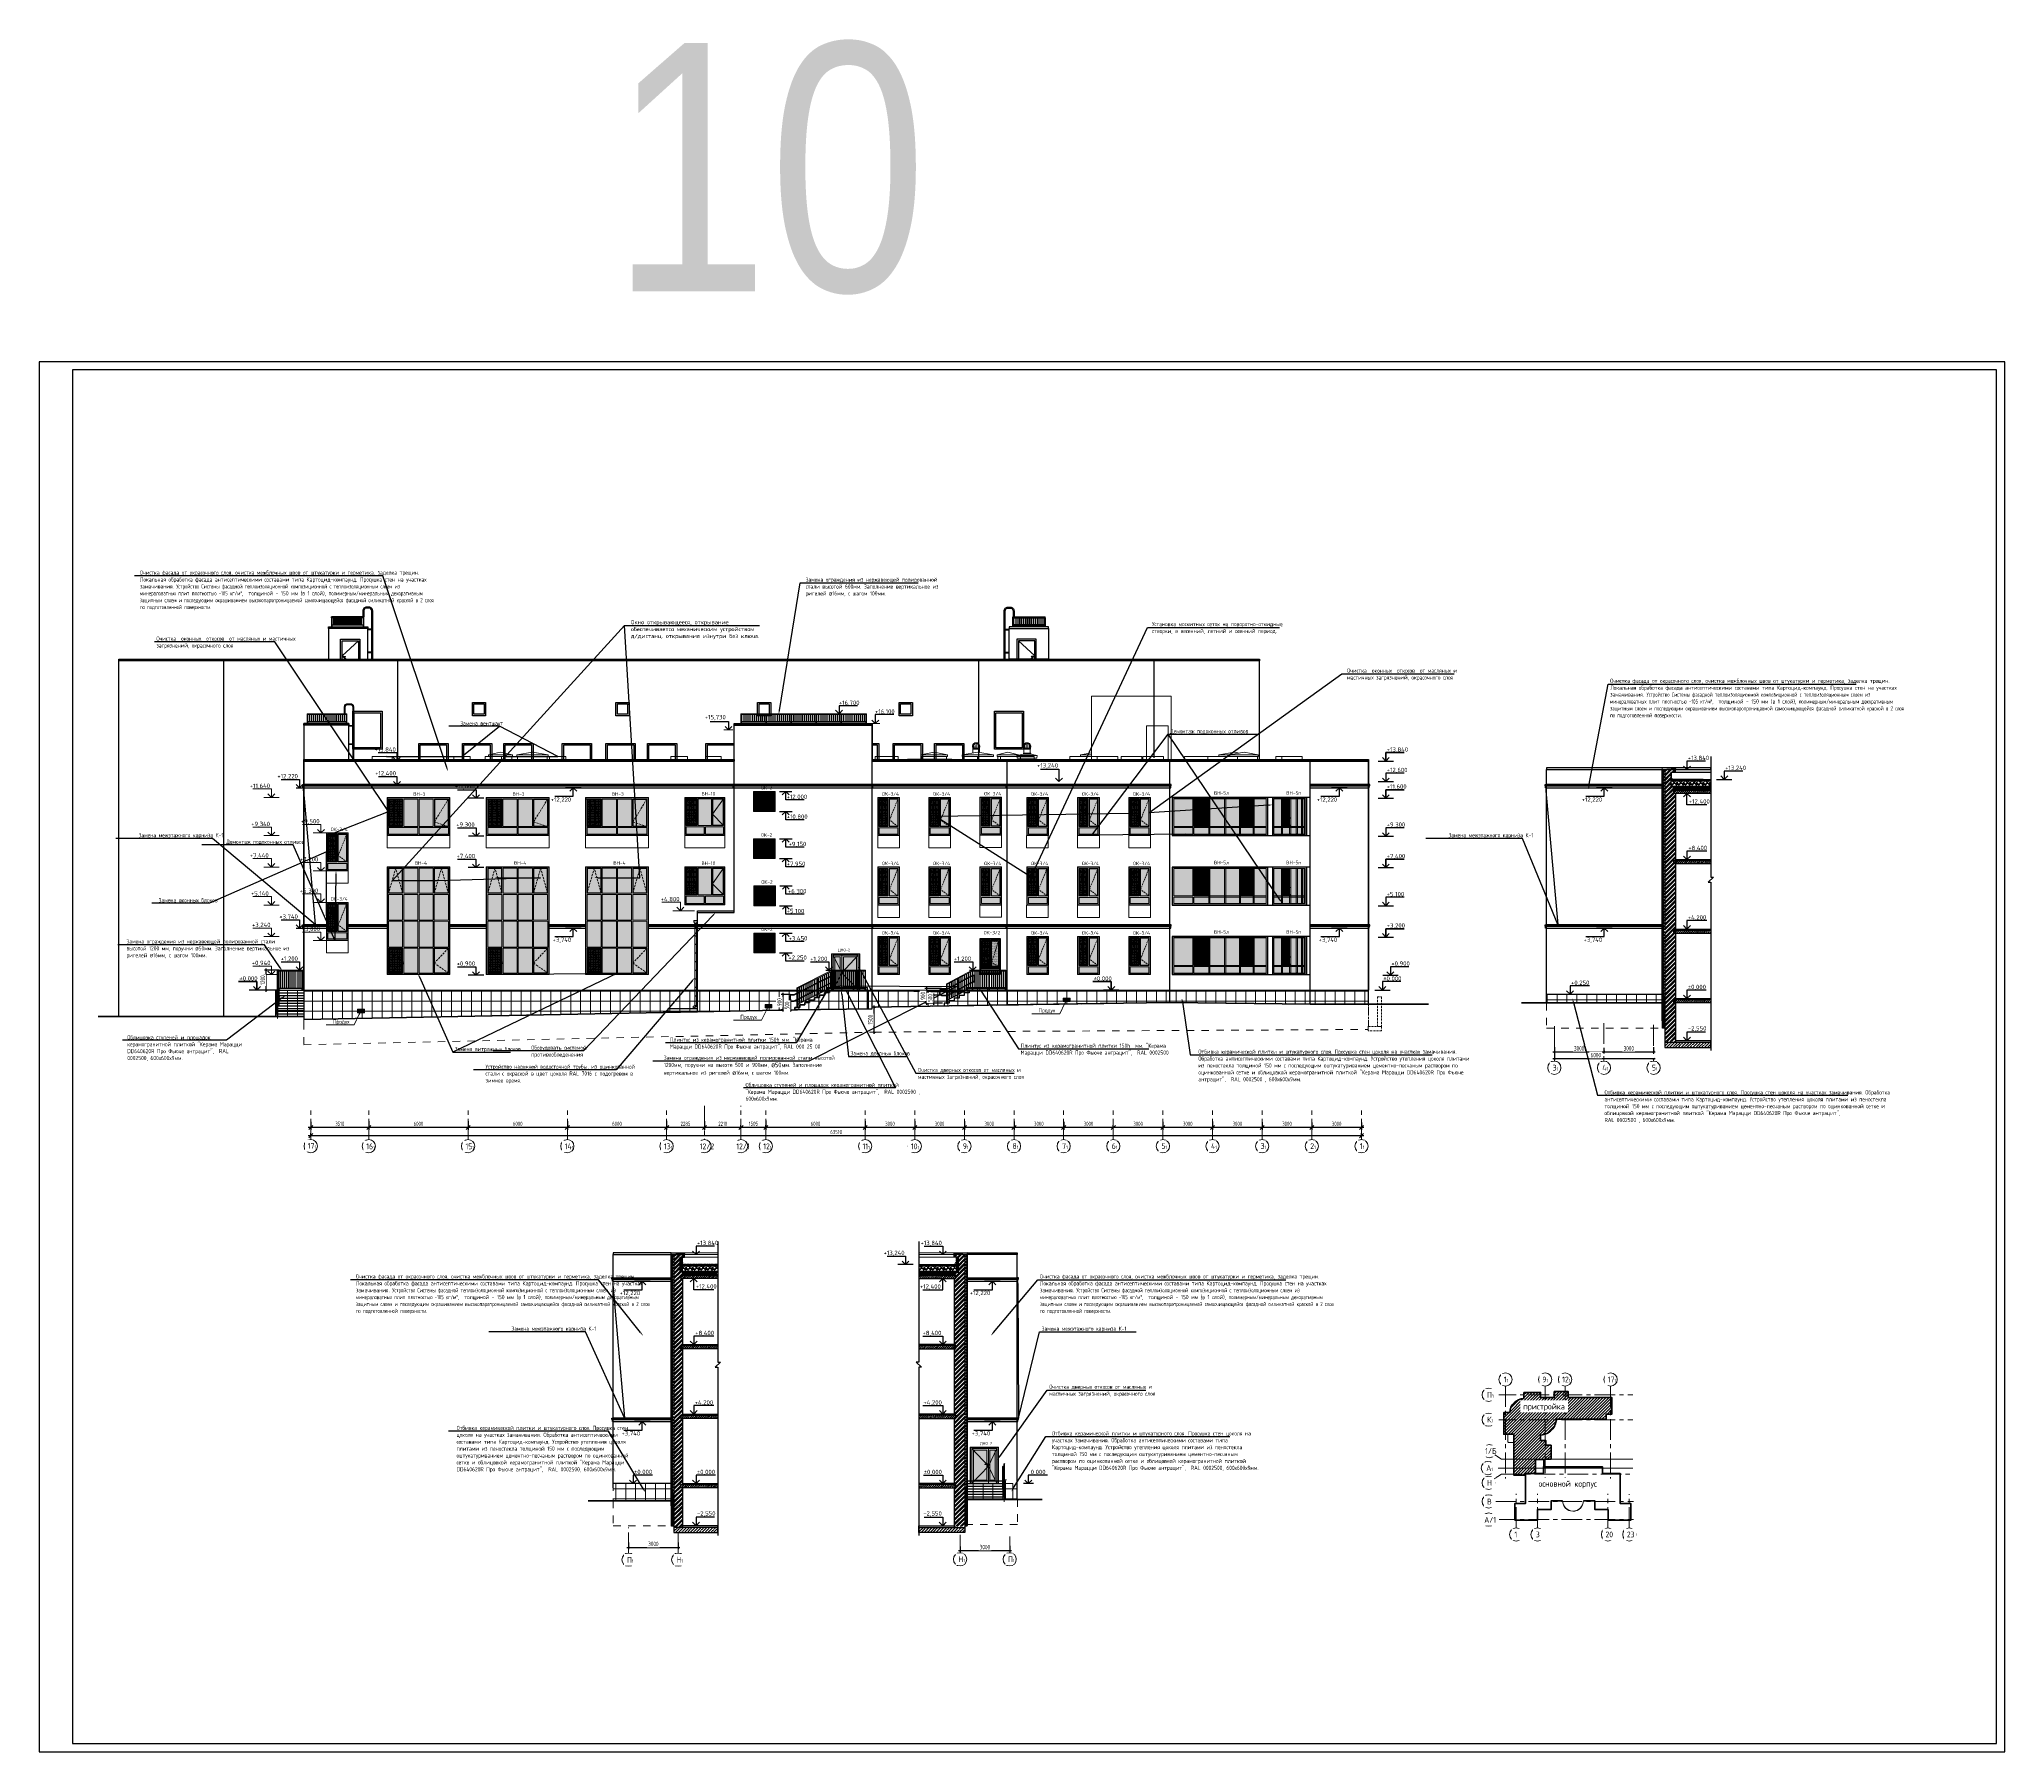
# Model space of a CAD drawing. Header units: millimetres. Extents: x -136099598 to 9192475, y 0 to 555997.
# Drawn here: x -245673 to -126873, y 242529 to 346009 of the extents above; entities that cross this region are included whole.
import ezdxf
from ezdxf import colors
from ezdxf.entities.mleader import LeaderData, LeaderLine
from ezdxf.math import Vec2, Vec3

# ---------------------------------------------------------------- set-up
doc = ezdxf.new("R2010")
doc.units = ezdxf.units.MM
doc.header["$MEASUREMENT"] = 0
for name, pattern in [('01_base$0$DASHED2', [0.375, 0.25, -0.125]), ('ADSK_Невидимые', [5, 3, -2]), ('ADSK_Скрыто', [6, 3, -3]), ('ADSK_Штриховая_ш2 п1', [3, 2, -1]), ('CENTER', [2, 1.25, -0.25, 0.25, -0.25]), ('DASHED', [19.05, 12.7, -6.35]), ('GOST2.303 6', [12, 8, -1.5, 1, -1.5])]:
    doc.linetypes.add(name, pattern=pattern)
doc.layers.get('0').update_dxf_attribs({"color": 250, "lineweight": 9})
doc.layers.add('!_Окно_00_Штрих_Стекло', color=7, linetype='Continuous', lineweight=0, true_color=0x737373)
doc.layers.add('RAL 7016', color=7, linetype='Continuous', lineweight=0, true_color=0x383e42)
for name, color, linetype, lineweight in [('!_Цоколь', 7, 'Continuous', 0), ('24_Фасад_разрез_тонкая', 7, 'Continuous', 9), ('_0', 250, 'Continuous', 9), ('_Скрыто_', 7, 'ADSK_Скрыто', 9), ('_Фасад', 7, 'Continuous', 9), ('АР-Выноски', 5, 'Continuous', 5), ('АР_вентшахты', 7, 'Continuous', 18), ('АР_вентшахты задний план', 8, 'Continuous', 18), ('АР_Выноски для экспертизы', 200, 'Continuous', 9), ('АР_Карниз пристройка 3 этажа', 133, 'Continuous', 30), ('АР_Лестницы ограждения', 86, 'Continuous', 13), ('АР_Оси', 193, 'Continuous', 9), ('АР_Оси размеры', 164, 'Continuous', 9), ('АР_Отметки', 250, 'Continuous', 15), ('АР_тонкая линия', 250, 'Continuous', 0), ('Конструктив - Крыльца', 107, 'Continuous', 15), ('Лестницы', 7, 'Continuous', 13), ('Общие ребра', 7, 'Continuous', 9), ('Ограждение', 250, 'Continuous', 9), ('пунктир', 251, 'Continuous', 13), ('РАЗМЕРЫ ВНУТРЕННИЕ', 137, 'Continuous', 5), ('СПДС_+АР_Стены', 250, 'Continuous', 20), ('СТЕНЫ кирпич ЛИДЕР', 250, 'Continuous', 15), ('Фасад_тонкие', 7, 'Continuous', 5), ('фасады', 7, 'Continuous', 9), ('Штриховка', 7, 'Continuous', 5), ('Штриховка в сечении', 7, 'Continuous', 18), ('Элементы узлов', 7, 'Continuous', 5)]:
    doc.layers.add(name, color=color, linetype=linetype, lineweight=lineweight)
for name, color, linetype in [('_RAMKA', 7, 'Continuous'), ('PDF _0', 7, 'Continuous'), ('PDF _PDF _0', 7, 'Continuous'), ('PDF _Текст', 7, 'Continuous')]:
    doc.layers.add(name, color=color, linetype=linetype)
doc.styles.add('Arial', font='ARIALN.TTF')
doc.styles.add('ICOCPEUR', font='isocpeur.ttf')
doc.styles.add('ISOCPEUR', font='isocpeur.ttf', dxfattribs={"width": 0.7})
doc.styles.add('PDF ISOCPEUR', font='isocpeur.ttf')
doc.styles.add('ГОСТ 2.304', font='isocpeur.ttf', dxfattribs={"width": 0.7})
doc.dimstyles.new('R_100', dxfattribs={"dimtxt": 270, "dimasz": 120, "dimexe": 100, "dimexo": 100, "dimgap": 80, "dimtad": 1, "dimdec": 0, "dimrnd": 5, "dimzin": 0, "dimdsep": 46, "dimtxsty": 'ISOCPEUR', "dimblk": 'ARCHTICK', "dimcen": 100, "dimdle": 100, "dimclrd": 256, "dimclre": 256, "dimclrt": 256, "dimadec": 0, "dimazin": 0, "dimtfac": 2, "dimtdec": 0, "dimtofl": 0, "dimtmove": 1, "dimatfit": 3, "dimfxl": 1, "dimtvp": 3, "dimtfill": 1, "dimtolj": 1, "dimtzin": 0, "dimarcsym": 0})
doc.dimstyles.new('СПДС', dxfattribs={"dimscale": 100, "dimtxt": 2.5, "dimasz": 2.5, "dimexe": 1.5, "dimexo": 0, "dimgap": 1, "dimtad": 1, "dimdec": 0, "dimrnd": 1, "dimtxsty": 'ГОСТ 2.304', "dimblk": 'OBLIQUE', "dimcen": 2.5, "dimdle": 1.5, "dimadec": 0, "dimazin": 2, "dimtfac": 0.75, "dimtdec": 0, "dimtmove": 1, "dimatfit": 3, "dimfxl": 1, "dimtolj": 1, "dimarcsym": 1})
pattern_1 = [(90, (541247.05, -120), (-600, 1e-13), []), (180, (541247.05, -120), (-2e-13, -600), [])]
pattern_2 = [(45, (172647.56, 380321.06), (-132.58252, 132.58252), []), (45, (172735.95, 380321.06), (-132.58252, 132.58252), [])]
pattern_3 = [(45, (112750.95, 351011.43), (-132.58252, 132.58252), []), (45, (112839.34, 351011.43), (-132.58252, 132.58252), [])]
pattern_4 = [(45, (-371264.053, -29819.744), (-35.355339, 35.355339), []), (135, (-371264.053, -29819.744), (-35.355339, -35.355339), [])]
pattern_5 = [(228.0127875, (-362178.945, -29419.62), (-3200, -3600), [53.8144, -5327.6352]), (184.969741, (-362214.945, -29459.62), (4800, 400), [92.3472, -9142.3699]), (132.510447, (-362306.945, -29467.62), (4000, -4400), [65.1152, -6446.41304]), (267.273689, (-362462.945, -29567.62), (400, 8000), [84.0952, -8325.4232]), (292.833654, (-362466.945, -29651.62), (-2000, 4800), [82.462, -8163.74925]), (357.273689, (-362434.945, -29727.62), (-8000, 400), [84.0952, -8325.4232]), (37.6942405, (-362350.945, -29731.62), (-5200, -4000), [111.2116, -11009.9394]), (72.2553284, (-362262.945, -29663.62), (2800, 8800), [104.9952, -10394.5286]), (121.4295656, (-362230.945, -29563.62), (-3200, 5200), [84.38, -8353.62924]), (175.236358, (-362274.945, -29491.62), (4400, -400), [96.3328, -4720.30503]), (222.397438, (-362370.945, -29483.62), (-4800, -4400), [124.5792, -12333.35]), (138.814075, (-362066.945, -29571.62), (-2800, 2400), [42.5204, -4209.53793]), (171.4692344, (-362098.945, -29543.62), (5200, -800), [80.8948, -8008.60457]), (225, (-362178.95, -29531.62), (-4e-14, -400), [56.5684, -509.11702]), (203.19859, (-362206.945, -29483.62), (2000, 800), [30.4632, -3015.84604]), (291.80141, (-362234.945, -29495.62), (-400, 1200), [43.0812, -2110.9847]), (30.963757, (-362218.945, -29535.62), (1200, 800), [69.9716, -2262.40916]), (161.56505, (-362158.95, -29499.62), (800, -400), [50.5964, -1214.31466]), (16.38954, (-362466.945, -29495.62), (4000, 1200), [70.88, -7017.13806]), (70.346176, (-362398.945, -29475.62), (-1600, -4400), [59.4644, -5886.9631]), (293.19859, (-362158.945, -29419.62), (-800, 2000), [60.926, -2985.38324]), (343.61046, (-362134.945, -29475.62), (-4000, 1200), [70.88, -7017.13806]), (339.443955, (-362466.945, -29743.62), (-2000, 800), [68.352, -3349.2495]), (294.775141, (-362402.945, -29767.62), (-2000, 4400), [57.2712, -5669.85723]), (66.80141, (-362154.945, -29819.62), (800, 2000), [60.926, -2985.38324]), (17.354025, (-362130.945, -29763.62), (-5200, -1600), [67.0524, -6638.16945]), (69.443955, (-362350.945, -29819.62), (-800, -2000), [34.176, -3383.4255]), (101.309932, (-362178.945, -29819.62), (-400, 1600), [20.396, -2019.2118]), (165.963757, (-362182.945, -29799.62), (1200, -400), [82.462, -1566.78025]), (186.009006, (-362262.945, -29779.62), (4000, 400), [76.42, -7565.56927]), (303.690068, (-362218.95, -29571.62), (-400, 800), [57.6888, -1384.5317]), (353.1572266, (-362186.945, -29619.62), (6800, -800), [100.7176, -9971.02505]), (60.945396, (-362086.945, -29631.62), (-1600, -2800), [41.1824, -4077.06966]), (90, (-362066.95, -29595.62), (-400, 400), [24, -376]), (120.256437, (-362270.945, -29767.62), (1600, -2800), [55.5696, -5501.408]), (48.0127875, (-362298.945, -29719.62), (3200, 3600), [107.6288, -5273.8208]), (0, (-362226.95, -29639.62), (400, 400), [104, -296]), (325.3048465, (-362122.945, -29639.62), (4000, -2800), [63.2456, -6261.3097]), (254.054604, (-362070.945, -29675.62), (-400, -1600), [58.2408, -2853.80316]), (207.6459754, (-362086.945, -29731.62), (-7600, -4000), [94.826, -9387.78967]), (175.426079, (-362170.945, -29775.62), (-5200, 400), [100.3196, -9931.62936])]
pattern_6 = [(37.5, (-655891.636, 3930838.69), (-1.6000313, 48.94132373), [0, -38.608, 0, -43.18, 0, -41.275]), (7.5, (-655891.636, 3930838.69), (44.9523283, 71.68251), [0, -20.828, 0, -34.798, 0, -13.335]), (327.5, (-655922.878, 3930838.69), (79.099237, 0.14371847), [0, -12.7, 0, -45.72, 0, -59.69]), (317.5, (-655922.88, 3930838.69), (76.3556452, 22.2929323), [0, -6.35, 0, -29.972, 0, -34.29])]
pattern_7 = [(45, (-371264.05, -29819.74), (-61.871843, 61.871843), []), (135, (-371264.05, -29819.74), (-61.871843, -61.871843), [])]
pattern_8 = [(45, (-367857.12, -29819.49), (-88.388348, 88.388348), []), (135, (-367857.12, -29819.49), (-88.388348, -88.388348), [])]
pattern_9 = [(45, (-462749.96, -32109.9), (-176.7767, 176.7767), []), (45, (-462573.18, -32109.9), (-176.7767, 176.7767), [312.5, -62.5, 0, -62.5])]

# ---------------------------------------------------------------- blocks, each defined once
blk = doc.blocks.new('_Oblique')
at = {"color": 0, "linetype": 'ByBlock', "lineweight": -2}
blk.add_line((-0.5, -0.5), (0.5, 0.5), dxfattribs=at)
blk = doc.blocks.new('*D204')
at = {"layer": 'АР_Оси размеры', "color": 0, "lineweight": -2, "ltscale": 100, "transparency": 16777216}
for p, q in [((-168754, 280543), (-168754, 280099)), ((-165754, 280543), (-165754, 280099)), ((-165604, 280249), (-168904, 280249))]:
    blk.add_line(p, q, dxfattribs=at)
at = {"layer": 'АР_Оси размеры', "color": 0, "lineweight": -2, "ltscale": 100, "transparency": 16777216, "xscale": 250, "yscale": 250, "zscale": 250, "rotation": 180}
blk.add_blockref('_Oblique', (-168754, 280249), dxfattribs=at)
at = {"layer": 'АР_Оси размеры', "color": 0, "lineweight": -2, "ltscale": 100, "transparency": 16777216, "xscale": 250, "yscale": 250, "zscale": 250}
blk.add_blockref('_Oblique', (-165754, 280249), dxfattribs=at)
at = {"layer": 'АР_Оси размеры', "color": 0, "ltscale": 100, "transparency": 16777216, "insert": (-167254, 280474), "char_height": 250, "attachment_point": 5, "style": 'ГОСТ 2.304'}
blk.add_mtext('\\A1;3000', dxfattribs=at)
blk = doc.blocks.new('*D205')
at = {"layer": 'АР_Оси размеры', "color": 0, "lineweight": -2, "ltscale": 100, "transparency": 16777216}
for p, q in [((-177754, 280594), (-177754, 280099)), ((-174754, 280612), (-174754, 280099)), ((-174604, 280249), (-177904, 280249))]:
    blk.add_line(p, q, dxfattribs=at)
at = {"layer": 'АР_Оси размеры', "color": 0, "lineweight": -2, "ltscale": 100, "transparency": 16777216, "xscale": 250, "yscale": 250, "zscale": 250, "rotation": 180}
blk.add_blockref('_Oblique', (-177754, 280249), dxfattribs=at)
at = {"layer": 'АР_Оси размеры', "color": 0, "lineweight": -2, "ltscale": 100, "transparency": 16777216, "xscale": 250, "yscale": 250, "zscale": 250}
blk.add_blockref('_Oblique', (-174754, 280249), dxfattribs=at)
at = {"layer": 'АР_Оси размеры', "color": 0, "ltscale": 100, "transparency": 16777216, "insert": (-176254, 280474), "char_height": 250, "attachment_point": 5, "style": 'ГОСТ 2.304'}
blk.add_mtext('\\A1;3000', dxfattribs=at)
blk = doc.blocks.new('*D206')
at = {"layer": 'АР_Оси размеры', "color": 0, "lineweight": -2, "ltscale": 100, "transparency": 16777216}
for p, q in [((-180754, 280249), (-180754, 280399)), ((-177754, 280594), (-177754, 280099)), ((-177604, 280249), (-180904, 280249))]:
    blk.add_line(p, q, dxfattribs=at)
at = {"layer": 'АР_Оси размеры', "color": 0, "lineweight": -2, "ltscale": 100, "transparency": 16777216, "xscale": 250, "yscale": 250, "zscale": 250, "rotation": 180}
blk.add_blockref('_Oblique', (-180754, 280249), dxfattribs=at)
at = {"layer": 'АР_Оси размеры', "color": 0, "lineweight": -2, "ltscale": 100, "transparency": 16777216, "xscale": 250, "yscale": 250, "zscale": 250}
blk.add_blockref('_Oblique', (-177754, 280249), dxfattribs=at)
at = {"layer": 'АР_Оси размеры', "color": 0, "ltscale": 100, "transparency": 16777216, "insert": (-179254, 280474), "char_height": 250, "attachment_point": 5, "style": 'ГОСТ 2.304'}
blk.add_mtext('\\A1;3000', dxfattribs=at)
blk = doc.blocks.new('*D207')
at = {"layer": 'АР_Оси размеры', "color": 0, "lineweight": -2, "ltscale": 100, "transparency": 16777216}
for p, q in [((-183754, 280597), (-183754, 280099)), ((-180754, 280249), (-180754, 280399)), ((-180604, 280249), (-183904, 280249))]:
    blk.add_line(p, q, dxfattribs=at)
at = {"layer": 'АР_Оси размеры', "color": 0, "lineweight": -2, "ltscale": 100, "transparency": 16777216, "xscale": 250, "yscale": 250, "zscale": 250, "rotation": 180}
blk.add_blockref('_Oblique', (-183754, 280249), dxfattribs=at)
at = {"layer": 'АР_Оси размеры', "color": 0, "lineweight": -2, "ltscale": 100, "transparency": 16777216, "xscale": 250, "yscale": 250, "zscale": 250}
blk.add_blockref('_Oblique', (-180754, 280249), dxfattribs=at)
at = {"layer": 'АР_Оси размеры', "color": 0, "ltscale": 100, "transparency": 16777216, "insert": (-182254, 280474), "char_height": 250, "attachment_point": 5, "style": 'ГОСТ 2.304'}
blk.add_mtext('\\A1;3000', dxfattribs=at)
blk = doc.blocks.new('*D208')
at = {"layer": 'АР_Оси размеры', "color": 0, "lineweight": -2, "ltscale": 100, "transparency": 16777216}
for p, q in [((-186754, 280610), (-186754, 280099)), ((-183754, 280597), (-183754, 280099)), ((-183604, 280249), (-186904, 280249))]:
    blk.add_line(p, q, dxfattribs=at)
at = {"layer": 'АР_Оси размеры', "color": 0, "lineweight": -2, "ltscale": 100, "transparency": 16777216, "xscale": 250, "yscale": 250, "zscale": 250, "rotation": 180}
blk.add_blockref('_Oblique', (-186754, 280249), dxfattribs=at)
at = {"layer": 'АР_Оси размеры', "color": 0, "lineweight": -2, "ltscale": 100, "transparency": 16777216, "xscale": 250, "yscale": 250, "zscale": 250}
blk.add_blockref('_Oblique', (-183754, 280249), dxfattribs=at)
at = {"layer": 'АР_Оси размеры', "color": 0, "ltscale": 100, "transparency": 16777216, "insert": (-185254, 280474), "char_height": 250, "attachment_point": 5, "style": 'ГОСТ 2.304'}
blk.add_mtext('\\A1;3000', dxfattribs=at)
blk = doc.blocks.new('*D209')
at = {"layer": 'АР_Оси размеры', "color": 0, "lineweight": -2, "ltscale": 100, "transparency": 16777216}
for p, q in [((-189754, 280625), (-189754, 280099)), ((-186754, 280610), (-186754, 280099)), ((-186604, 280249), (-189904, 280249))]:
    blk.add_line(p, q, dxfattribs=at)
at = {"layer": 'АР_Оси размеры', "color": 0, "lineweight": -2, "ltscale": 100, "transparency": 16777216, "xscale": 250, "yscale": 250, "zscale": 250, "rotation": 180}
blk.add_blockref('_Oblique', (-189754, 280249), dxfattribs=at)
at = {"layer": 'АР_Оси размеры', "color": 0, "lineweight": -2, "ltscale": 100, "transparency": 16777216, "xscale": 250, "yscale": 250, "zscale": 250}
blk.add_blockref('_Oblique', (-186754, 280249), dxfattribs=at)
at = {"layer": 'АР_Оси размеры', "color": 0, "ltscale": 100, "transparency": 16777216, "insert": (-188254, 280474), "char_height": 250, "attachment_point": 5, "style": 'ГОСТ 2.304'}
blk.add_mtext('\\A1;3000', dxfattribs=at)
blk = doc.blocks.new('*D210')
at = {"layer": 'АР_Оси размеры', "color": 0, "lineweight": -2, "ltscale": 100, "transparency": 16777216}
for p, q in [((-192754, 280625), (-192754, 280099)), ((-189754, 280625), (-189754, 280099)), ((-189604, 280249), (-192904, 280249))]:
    blk.add_line(p, q, dxfattribs=at)
at = {"layer": 'АР_Оси размеры', "color": 0, "lineweight": -2, "ltscale": 100, "transparency": 16777216, "xscale": 250, "yscale": 250, "zscale": 250, "rotation": 180}
blk.add_blockref('_Oblique', (-192754, 280249), dxfattribs=at)
at = {"layer": 'АР_Оси размеры', "color": 0, "lineweight": -2, "ltscale": 100, "transparency": 16777216, "xscale": 250, "yscale": 250, "zscale": 250}
blk.add_blockref('_Oblique', (-189754, 280249), dxfattribs=at)
at = {"layer": 'АР_Оси размеры', "color": 0, "ltscale": 100, "transparency": 16777216, "insert": (-191254, 280474), "char_height": 250, "attachment_point": 5, "style": 'ГОСТ 2.304'}
blk.add_mtext('\\A1;3000', dxfattribs=at)
blk = doc.blocks.new('*D211')
at = {"layer": 'АР_Оси размеры', "color": 0, "lineweight": -2, "ltscale": 100, "transparency": 16777216}
for p, q in [((-201754, 280669), (-201754, 280099)), ((-195754, 280575), (-195754, 280099)), ((-195604, 280249), (-201904, 280249))]:
    blk.add_line(p, q, dxfattribs=at)
at = {"layer": 'АР_Оси размеры', "color": 0, "lineweight": -2, "ltscale": 100, "transparency": 16777216, "xscale": 250, "yscale": 250, "zscale": 250, "rotation": 180}
blk.add_blockref('_Oblique', (-201754, 280249), dxfattribs=at)
at = {"layer": 'АР_Оси размеры', "color": 0, "lineweight": -2, "ltscale": 100, "transparency": 16777216, "xscale": 250, "yscale": 250, "zscale": 250}
blk.add_blockref('_Oblique', (-195754, 280249), dxfattribs=at)
at = {"layer": 'АР_Оси размеры', "color": 0, "ltscale": 100, "transparency": 16777216, "insert": (-198754, 280474), "char_height": 250, "attachment_point": 5, "style": 'ГОСТ 2.304'}
blk.add_mtext('\\A1;6000', dxfattribs=at)
blk = doc.blocks.new('*D212')
at = {"layer": 'АР_Оси размеры', "color": 0, "lineweight": -2, "ltscale": 100, "transparency": 16777216}
for p, q in [((-213755, 280633), (-213755, 280099)), ((-207754, 280576), (-207754, 280099)), ((-207604, 280249), (-213905, 280249))]:
    blk.add_line(p, q, dxfattribs=at)
at = {"layer": 'АР_Оси размеры', "color": 0, "lineweight": -2, "ltscale": 100, "transparency": 16777216, "xscale": 250, "yscale": 250, "zscale": 250, "rotation": 180}
blk.add_blockref('_Oblique', (-213755, 280249), dxfattribs=at)
at = {"layer": 'АР_Оси размеры', "color": 0, "lineweight": -2, "ltscale": 100, "transparency": 16777216, "xscale": 250, "yscale": 250, "zscale": 250}
blk.add_blockref('_Oblique', (-207754, 280249), dxfattribs=at)
at = {"layer": 'АР_Оси размеры', "color": 0, "ltscale": 100, "transparency": 16777216, "insert": (-210754, 280474), "char_height": 250, "attachment_point": 5, "style": 'ГОСТ 2.304'}
blk.add_mtext('\\A1;6000', dxfattribs=at)
blk = doc.blocks.new('*D213')
at = {"layer": 'АР_Оси размеры', "color": 0, "lineweight": -2, "ltscale": 100, "transparency": 16777216}
for p, q in [((-219755, 280635), (-219755, 280099)), ((-213755, 280633), (-213755, 280099)), ((-213605, 280249), (-219905, 280249))]:
    blk.add_line(p, q, dxfattribs=at)
at = {"layer": 'АР_Оси размеры', "color": 0, "lineweight": -2, "ltscale": 100, "transparency": 16777216, "xscale": 250, "yscale": 250, "zscale": 250, "rotation": 180}
blk.add_blockref('_Oblique', (-219755, 280249), dxfattribs=at)
at = {"layer": 'АР_Оси размеры', "color": 0, "lineweight": -2, "ltscale": 100, "transparency": 16777216, "xscale": 250, "yscale": 250, "zscale": 250}
blk.add_blockref('_Oblique', (-213755, 280249), dxfattribs=at)
at = {"layer": 'АР_Оси размеры', "color": 0, "ltscale": 100, "transparency": 16777216, "insert": (-216755, 280474), "char_height": 250, "attachment_point": 5, "style": 'ГОСТ 2.304'}
blk.add_mtext('\\A1;6000', dxfattribs=at)
blk = doc.blocks.new('*D214')
at = {"layer": 'АР_Оси размеры', "color": 0, "lineweight": -2, "ltscale": 100, "transparency": 16777216}
for p, q in [((-225754, 280635), (-225754, 280099)), ((-219755, 280635), (-219755, 280099)), ((-219605, 280249), (-225904, 280249))]:
    blk.add_line(p, q, dxfattribs=at)
at = {"layer": 'АР_Оси размеры', "color": 0, "lineweight": -2, "ltscale": 100, "transparency": 16777216, "xscale": 250, "yscale": 250, "zscale": 250, "rotation": 180}
blk.add_blockref('_Oblique', (-225754, 280249), dxfattribs=at)
at = {"layer": 'АР_Оси размеры', "color": 0, "lineweight": -2, "ltscale": 100, "transparency": 16777216, "xscale": 250, "yscale": 250, "zscale": 250}
blk.add_blockref('_Oblique', (-219755, 280249), dxfattribs=at)
at = {"layer": 'АР_Оси размеры', "color": 0, "ltscale": 100, "transparency": 16777216, "insert": (-222755, 280474), "char_height": 250, "attachment_point": 5, "style": 'ГОСТ 2.304'}
blk.add_mtext('\\A1;6000', dxfattribs=at)
blk = doc.blocks.new('*D215')
at = {"layer": 'АР_Оси размеры', "color": 0, "lineweight": -2, "ltscale": 100, "transparency": 16777216}
for p, q in [((-229264, 280586), (-229264, 280099)), ((-225754, 280635), (-225754, 280099)), ((-225604, 280249), (-229414, 280249))]:
    blk.add_line(p, q, dxfattribs=at)
at = {"layer": 'АР_Оси размеры', "color": 0, "lineweight": -2, "ltscale": 100, "transparency": 16777216, "xscale": 250, "yscale": 250, "zscale": 250, "rotation": 180}
blk.add_blockref('_Oblique', (-229264, 280249), dxfattribs=at)
at = {"layer": 'АР_Оси размеры', "color": 0, "lineweight": -2, "ltscale": 100, "transparency": 16777216, "xscale": 250, "yscale": 250, "zscale": 250}
blk.add_blockref('_Oblique', (-225754, 280249), dxfattribs=at)
at = {"layer": 'АР_Оси размеры', "color": 0, "ltscale": 100, "transparency": 16777216, "insert": (-227510, 280474), "char_height": 250, "attachment_point": 5, "style": 'ГОСТ 2.304'}
blk.add_mtext('\\A1;3510', dxfattribs=at)
blk = doc.blocks.new('*D216')
at = {"layer": 'АР_Оси размеры', "color": 0, "lineweight": -2, "ltscale": 100, "transparency": 16777216}
for p, q in [((-203259, 280230), (-203259, 280399)), ((-201754, 280230), (-201754, 280399)), ((-201604, 280249), (-203409, 280249))]:
    blk.add_line(p, q, dxfattribs=at)
at = {"layer": 'АР_Оси размеры', "color": 0, "lineweight": -2, "ltscale": 100, "transparency": 16777216, "xscale": 250, "yscale": 250, "zscale": 250, "rotation": 180}
blk.add_blockref('_Oblique', (-203259, 280249), dxfattribs=at)
at = {"layer": 'АР_Оси размеры', "color": 0, "lineweight": -2, "ltscale": 100, "transparency": 16777216, "xscale": 250, "yscale": 250, "zscale": 250}
blk.add_blockref('_Oblique', (-201754, 280249), dxfattribs=at)
at = {"layer": 'АР_Оси размеры', "color": 0, "ltscale": 100, "transparency": 16777216, "insert": (-202507, 280474), "char_height": 250, "attachment_point": 5, "style": 'ГОСТ 2.304'}
blk.add_mtext('\\A1;1505', dxfattribs=at)
blk = doc.blocks.new('*D217')
at = {"layer": 'АР_Оси размеры', "color": 0, "lineweight": -2, "ltscale": 100, "transparency": 16777216}
for p, q in [((-205469, 280639), (-205469, 280099)), ((-203259, 280230), (-203259, 280399)), ((-203109, 280249), (-205619, 280249))]:
    blk.add_line(p, q, dxfattribs=at)
at = {"layer": 'АР_Оси размеры', "color": 0, "lineweight": -2, "ltscale": 100, "transparency": 16777216, "xscale": 250, "yscale": 250, "zscale": 250, "rotation": 180}
blk.add_blockref('_Oblique', (-205469, 280249), dxfattribs=at)
at = {"layer": 'АР_Оси размеры', "color": 0, "lineweight": -2, "ltscale": 100, "transparency": 16777216, "xscale": 250, "yscale": 250, "zscale": 250}
blk.add_blockref('_Oblique', (-203259, 280249), dxfattribs=at)
at = {"layer": 'АР_Оси размеры', "color": 0, "ltscale": 100, "transparency": 16777216, "insert": (-204364, 280474), "char_height": 250, "attachment_point": 5, "style": 'ГОСТ 2.304'}
blk.add_mtext('\\A1;2210', dxfattribs=at)
blk = doc.blocks.new('*D218')
at = {"layer": 'АР_Оси размеры', "color": 0, "lineweight": -2, "ltscale": 100, "transparency": 16777216}
for p, q in [((-207754, 280647), (-207754, 280099)), ((-205469, 280639), (-205469, 280099)), ((-205319, 280249), (-207904, 280249))]:
    blk.add_line(p, q, dxfattribs=at)
at = {"layer": 'АР_Оси размеры', "color": 0, "lineweight": -2, "ltscale": 100, "transparency": 16777216, "xscale": 250, "yscale": 250, "zscale": 250, "rotation": 180}
blk.add_blockref('_Oblique', (-207754, 280249), dxfattribs=at)
at = {"layer": 'АР_Оси размеры', "color": 0, "lineweight": -2, "ltscale": 100, "transparency": 16777216, "xscale": 250, "yscale": 250, "zscale": 250}
blk.add_blockref('_Oblique', (-205469, 280249), dxfattribs=at)
at = {"layer": 'АР_Оси размеры', "color": 0, "ltscale": 100, "transparency": 16777216, "insert": (-206612, 280474), "char_height": 250, "attachment_point": 5, "style": 'ГОСТ 2.304'}
blk.add_mtext('\\A1;2285', dxfattribs=at)
blk = doc.blocks.new('*D219')
at = {"layer": 'АР_Оси размеры', "color": 0, "lineweight": -2, "ltscale": 100, "transparency": 16777216}
for p, q in [((-165604, 279753), (-229414, 279753)), ((-229264, 279753), (-229264, 279903)), ((-165754, 279753), (-165754, 279903))]:
    blk.add_line(p, q, dxfattribs=at)
at = {"layer": 'АР_Оси размеры', "color": 0, "lineweight": -2, "ltscale": 100, "transparency": 16777216, "xscale": 250, "yscale": 250, "zscale": 250, "rotation": 180}
blk.add_blockref('_Oblique', (-229264, 279753), dxfattribs=at)
at = {"layer": 'АР_Оси размеры', "color": 0, "lineweight": -2, "ltscale": 100, "transparency": 16777216, "xscale": 250, "yscale": 250, "zscale": 250}
blk.add_blockref('_Oblique', (-165754, 279753), dxfattribs=at)
at = {"layer": 'АР_Оси размеры', "color": 0, "ltscale": 100, "transparency": 16777216, "insert": (-197509, 279978), "char_height": 250, "attachment_point": 5, "style": 'ГОСТ 2.304'}
blk.add_mtext('\\A1;63510', dxfattribs=at)
blk = doc.blocks.new('*D220')
at = {"layer": 'АР_Оси размеры', "color": 0, "lineweight": -2, "ltscale": 100, "transparency": 16777216}
for p, q in [((-171754, 280573), (-171754, 280099)), ((-168754, 280543), (-168754, 280099)), ((-168604, 280249), (-171904, 280249))]:
    blk.add_line(p, q, dxfattribs=at)
at = {"layer": 'АР_Оси размеры', "color": 0, "lineweight": -2, "ltscale": 100, "transparency": 16777216, "xscale": 250, "yscale": 250, "zscale": 250, "rotation": 180}
blk.add_blockref('_Oblique', (-171754, 280249), dxfattribs=at)
at = {"layer": 'АР_Оси размеры', "color": 0, "lineweight": -2, "ltscale": 100, "transparency": 16777216, "xscale": 250, "yscale": 250, "zscale": 250}
blk.add_blockref('_Oblique', (-168754, 280249), dxfattribs=at)
at = {"layer": 'АР_Оси размеры', "color": 0, "ltscale": 100, "transparency": 16777216, "insert": (-170254, 280474), "char_height": 250, "attachment_point": 5, "style": 'ГОСТ 2.304'}
blk.add_mtext('\\A1;3000', dxfattribs=at)
blk = doc.blocks.new('*D221')
at = {"layer": 'АР_Оси размеры', "color": 0, "lineweight": -2, "ltscale": 100, "transparency": 16777216}
for p, q in [((-174754, 280612), (-174754, 280099)), ((-171754, 280573), (-171754, 280099)), ((-171604, 280249), (-174904, 280249))]:
    blk.add_line(p, q, dxfattribs=at)
at = {"layer": 'АР_Оси размеры', "color": 0, "lineweight": -2, "ltscale": 100, "transparency": 16777216, "xscale": 250, "yscale": 250, "zscale": 250, "rotation": 180}
blk.add_blockref('_Oblique', (-174754, 280249), dxfattribs=at)
at = {"layer": 'АР_Оси размеры', "color": 0, "lineweight": -2, "ltscale": 100, "transparency": 16777216, "xscale": 250, "yscale": 250, "zscale": 250}
blk.add_blockref('_Oblique', (-171754, 280249), dxfattribs=at)
at = {"layer": 'АР_Оси размеры', "color": 0, "ltscale": 100, "transparency": 16777216, "insert": (-173254, 280474), "char_height": 250, "attachment_point": 5, "style": 'ГОСТ 2.304'}
blk.add_mtext('\\A1;3000', dxfattribs=at)
blk = doc.blocks.new('A$Cc0e490f6')
at = {"layer": '!_Окно_00_Штрих_Стекло'}
h = blk.add_hatch(color=256, dxfattribs=at)
h.dxf.hatch_style = 1
h.set_gradient(color1=(70, 92, 124), color2=(219, 225, 235), name='CURVED')
h.paths.add_polyline_path([(2271, -2358), (2273, 3983), (-1349, 3983), (-1349, -2358)])
at = {"layer": 'PDF _PDF _0', "lineweight": 0, "true_color": 0x636466}
h = blk.add_hatch(dxfattribs=at)
h.set_pattern_fill('ANSI37', color=251, scale=600, angle=135)
h.paths.add_polyline_path([(-514, -2337), (-514, -867), (-1326, -868), (-1326, -2338)])
at = {"layer": 'RAL 7016', "ltscale": 100, "transparency": 33554687}
h = blk.add_hatch(color=256, dxfattribs=at)
h.dxf.hatch_style = 1
h.paths.add_polyline_path([(2361, 4062), (-1439, 4062), (-1439, -2438), (2361, -2438)])
h.paths.add_polyline_path([(2272, 3983), (2271, -2358), (-1349, -2358), (-1349, 3983)], flags=16)
h = blk.add_hatch(color=256, dxfattribs=at)
h.dxf.hatch_style = 1
h.paths.add_polyline_path([(-496, 3983), (-1349, 3983), (-1349, 2473), (-496, 2473)])
h.paths.add_polyline_path([(-516, 3963), (-516, 2493), (-1329, 2493), (-1329, 3963)], flags=16)
h.paths.add_polyline_path([(-1091, 3733), (-1099, 3733)], flags=0)
h = blk.add_hatch(color=256, dxfattribs=at)
h.dxf.hatch_style = 1
h.paths.add_polyline_path([(-426, -2358), (-426, 3983), (-496, 3983), (-496, -2358)])
h = blk.add_hatch(color=256, dxfattribs=at)
h.dxf.hatch_style = 1
h.paths.add_polyline_path([(496, -2358), (496, 3983), (426, 3983), (426, -2358)])
h = blk.add_hatch(color=256, dxfattribs=at)
h.dxf.hatch_style = 1
h.paths.add_polyline_path([(1419, -2358), (1419, 3983), (1349, 3983), (1349, -2358)])
h = blk.add_hatch(color=256, dxfattribs=at)
h.dxf.hatch_style = 1
h.paths.add_polyline_path([(2271, 3983), (1419, 3983), (1419, 2473), (2271, 2473)])
h.paths.add_polyline_path([(2251, 3963), (2251, 2493), (1439, 2493), (1439, 3963)], flags=16)
h.paths.add_polyline_path([(1676, 3733), (1669, 3733)], flags=0)
h = blk.add_hatch(color=256, dxfattribs=at)
h.dxf.hatch_style = 1
h.paths.add_polyline_path([(2272, 2472), (-1347, 2473), (-1347, 2403), (2272, 2403)])
h = blk.add_hatch(color=256, dxfattribs=at)
h.dxf.hatch_style = 1
h.paths.add_polyline_path([(2270, 847), (-1349, 848), (-1349, 778), (2270, 778)])
h = blk.add_hatch(color=256, dxfattribs=at)
h.dxf.hatch_style = 1
h.paths.add_polyline_path([(2270, -779), (-1349, -778), (-1349, -848), (2270, -848)])
h = blk.add_hatch(color=256, dxfattribs=at)
h.dxf.hatch_style = 1
h.paths.add_polyline_path([(-496, -848), (-1349, -848), (-1349, -2358), (-496, -2358)])
h.paths.add_polyline_path([(-516, -868), (-516, -2338), (-1329, -2338), (-1329, -868)], flags=16)
h.paths.add_polyline_path([(-1091, -1098), (-1099, -1098)], flags=0)
h = blk.add_hatch(color=256, dxfattribs=at)
h.dxf.hatch_style = 1
h.paths.add_polyline_path([(2271, -848), (1419, -848), (1419, -2358), (2271, -2358)])
h.paths.add_polyline_path([(2251, -868), (2251, -2338), (1439, -2338), (1439, -868)], flags=16)
h.paths.add_polyline_path([(1676, -1098), (1669, -1098)], flags=0)
at = {"linetype": '01_base$0$DASHED2', "ltscale": 500}
for points in [[(-496, 2473), (-912, 3983), (-1349, 2473)], [(1419, 2473), (1845, 3983), (2271, 2473)], [(-1349, -848), (-426, -1749), (-1349, -2358), (-922, -868), (-496, -2358)], [(2271, -848), (1419, -1750), (2259, -2331)]]:
    blk.add_lwpolyline(points, dxfattribs=at)
at = {"layer": 'PDF _0', "lineweight": 0}
for points in [[(-1439, 4062), (2361, 4062), (2361, -2438), (-1439, -2438)], [(-1439, 4062), (2361, 4062), (2361, -2438), (-1439, -2438)], [(-1419, 4043), (2341, 4043), (2341, -2418), (-1419, -2418)], [(-496, 2473), (-1349, 2473), (-1349, 3983), (-496, 3983)], [(-1329, 2493), (-516, 2493), (-516, 3963), (-1329, 3963)], [(426, 2473), (-426, 2473), (-426, 3983), (426, 3983)], [(1349, 2473), (496, 2473), (496, 3983), (1349, 3983)], [(2271, 2473), (1419, 2473), (1419, 3983), (2271, 3983)], [(2251, 2493), (1439, 2493), (1439, 3963), (2251, 3963)], [(-496, 848), (-1347, 848), (-1347, 2403), (-496, 2403)], [(426, 848), (426, 2403), (-426, 2403), (-426, 848)], [(496, 848), (496, 2403), (1349, 2403), (1349, 848)], [(1419, 848), (2271, 848), (2271, 2403), (1419, 2403)], [(-496, 778), (-1349, 778), (-1349, -778), (-496, -778)], [(426, 778), (426, -778), (-426, -778), (-426, 778)], [(496, 778), (496, -778), (1349, -778), (1349, 778)], [(1419, 778), (2272, 776), (2272, -779), (1419, -778)], [(-496, -848), (-1349, -848), (-1349, -2358), (-496, -2358)], [(-1329, -2338), (-516, -2338), (-516, -868), (-1329, -868)], [(426, -848), (-426, -848), (-426, -2358), (426, -2358)], [(1349, -848), (496, -848), (496, -2358), (1349, -2358)], [(1419, -2358), (2271, -2358), (2271, -848), (1419, -848)], [(1439, -2338), (2251, -2338), (2251, -868), (1439, -868)]]:
    blk.add_lwpolyline(points, close=True, dxfattribs=at)
at = {"layer": 'PDF _Текст', "lineweight": 0, "insert": (241, 4200), "char_height": 210, "attachment_point": 7, "style": 'PDF ISOCPEUR'}
blk.add_mtext('ВН-4', dxfattribs=at)
blk = doc.blocks.new('A$Cf265a104')
at = {"layer": '!_Окно_00_Штрих_Стекло'}
h = blk.add_hatch(color=256, dxfattribs=at)
h.dxf.hatch_style = 1
h.set_gradient(color1=(70, 92, 124), color2=(219, 225, 235), name='CURVED')
h.paths.add_polyline_path([(1204, 106), (105, 106), (105, 1095), (1204, 1095)])
at = {"layer": 'RAL 7016', "ltscale": 100, "transparency": 33554687}
h = blk.add_hatch(color=256, dxfattribs=at)
h.dxf.hatch_style = 1
h.paths.add_polyline_path([(0, 1200), (1308, 1200), (1308, 0), (0, 0)])
h.paths.add_polyline_path([(105, 1095), (105, 106), (1204, 106), (1204, 1095)], flags=16)
at = {"layer": 'PDF _0', "lineweight": 0}
blk.add_lwpolyline([(1219, 1110), (90, 1110), (89, 92), (1219, 92)], close=True, dxfattribs=at)
at = {"layer": 'PDF _0', "linetype": 'ADSK_Штриховая_ш2 п1', "lineweight": 0, "ltscale": 50}
blk.add_lwpolyline([(1204, 106), (105, 601), (1204, 1095)], dxfattribs=at)
at = {"layer": 'PDF _PDF _0', "lineweight": 0}
for points in [[(1308, 0), (0, 0), (0, 1200), (1308, 1200)], [(1288, 20), (20, 20), (20, 1178), (1288, 1178)], [(105, 106), (1204, 106), (1204, 1095), (105, 1095)]]:
    blk.add_lwpolyline(points, close=True, dxfattribs=at)
at = {"layer": 'PDF _Текст', "lineweight": 0, "insert": (460, 1324), "char_height": 210, "attachment_point": 7, "style": 'PDF ISOCPEUR'}
blk.add_mtext('ОК-2', dxfattribs=at)
blk = doc.blocks.new('A$C316aa93d')
at = {"layer": '!_Окно_00_Штрих_Стекло'}
h = blk.add_hatch(color=256, dxfattribs=at)
h.dxf.hatch_style = 1
h.set_gradient(color1=(70, 92, 124), color2=(219, 225, 235), name='CURVED')
h.paths.add_polyline_path([(548, -2208), (550, -70), (-3072, -70), (-3072, -2208)])
at = {"layer": 'PDF _PDF _0', "lineweight": 0, "true_color": 0x636466}
h = blk.add_hatch(dxfattribs=at)
h.set_pattern_fill('ANSI37', color=251, scale=600, angle=135)
h.set_pattern_definition([(180, (-21.74, 20.51), (-7e-15, -75), []), (270, (-21.74, 20.51), (75, -1e-14), [])])
h.paths.add_polyline_path([(-2224, -1734), (-2224, -69), (-3072, -71), (-3072, -1735)])
at = {"layer": 'RAL 7016', "ltscale": 100, "transparency": 33554687}
h = blk.add_hatch(color=256, dxfattribs=at)
h.dxf.hatch_style = 1
h.paths.add_polyline_path([(638, 20), (-3162, 20), (-3162, -2278), (638, -2278)])
h.paths.add_polyline_path([(548, -70), (548, -2188), (-3072, -2188), (-3072, -70)], flags=16)
h = blk.add_hatch(color=256, dxfattribs=at)
h.dxf.hatch_style = 1
h.paths.add_polyline_path([(-2154, -1778), (-2154, -60), (-2224, -60), (-2224, -1778)])
h = blk.add_hatch(color=256, dxfattribs=at)
h.dxf.hatch_style = 1
h.paths.add_polyline_path([(-1227, -2188), (-1227, -70), (-1297, -70), (-1297, -2188)])
h = blk.add_hatch(color=256, dxfattribs=at)
h.dxf.hatch_style = 1
h.paths.add_polyline_path([(-301, -1778), (-301, -60), (-371, -60), (-371, -1778)])
h = blk.add_hatch(color=256, dxfattribs=at)
h.dxf.hatch_style = 1
h.paths.add_polyline_path([(548, -1726), (-3072, -1726), (-3072, -1798), (548, -1798)])
at = {"ltscale": 150}
blk.add_line((-3072, -70), (-3142, -70), dxfattribs=at)
at = {"linetype": '01_base$0$DASHED2', "ltscale": 500}
for points in [[(-3072, -70), (-2224, -1404), (-3072, -1726), (-2646, -90), (-2224, -1726)], [(548, -70), (-301, -1456), (548, -1726)]]:
    blk.add_lwpolyline(points, dxfattribs=at)
at = {"layer": 'PDF _0', "lineweight": 0}
for points in [[(-3162, 20), (638, 20), (638, -2278), (-3162, -2278)], [(-3162, 20), (638, 20), (638, -2278), (-3162, -2278)], [(-3142, 0), (618, 0), (618, -2258), (-3142, -2258)], [(-2224, -1726), (-3072, -1726), (-3072, -70), (-2224, -70)], [(-3052, -1706), (-2244, -1706), (-2244, -90), (-3052, -90)], [(-1297, -1726), (-2154, -1726), (-2154, -70), (-1297, -70)], [(-371, -1726), (-1227, -1726), (-1227, -70), (-371, -70)], [(548, -1726), (-301, -1726), (-301, -70), (548, -70)], [(528, -1706), (-281, -1706), (-281, -90), (528, -90)], [(-1297, -1798), (-3072, -1798), (-3072, -2188), (-1297, -2188)], [(-1227, -2188), (548, -2188), (548, -1798), (-1227, -1798)]]:
    blk.add_lwpolyline(points, close=True, dxfattribs=at)
at = {"layer": 'PDF _Текст', "lineweight": 0, "insert": (-1576, 124), "char_height": 210, "attachment_point": 7, "style": 'PDF ISOCPEUR'}
blk.add_mtext('ВН-3', dxfattribs=at)
blk = doc.blocks.new('A$C1dbcb027')
at = {"layer": '!_Окно_00_Штрих_Стекло'}
h = blk.add_hatch(color=256, dxfattribs=at)
h.dxf.hatch_style = 1
h.set_gradient(color1=(70, 92, 124), color2=(219, 225, 235), name='CURVED')
h.paths.add_polyline_path([(1183, -970), (1185, 1168), (-1056, 1168), (-1056, -970)])
at = {"ltscale": 150, "true_color": 0x575757, "transparency": 33554636}
h = blk.add_hatch(dxfattribs=at)
h.set_pattern_fill('ANSI37', color=251, scale=600, angle=135)
h.paths.add_polyline_path([(-404, 1168), (-1056, 1168), (-1056, -428), (-404, -428)])
at = {"layer": 'RAL 7016', "ltscale": 100, "transparency": 33554687}
h = blk.add_hatch(color=256, dxfattribs=at)
h.dxf.hatch_style = 1
h.paths.add_polyline_path([(1274, 1248), (-1146, 1248), (-1146, -1050), (1274, -1050)])
h.paths.add_polyline_path([(1184, 1168), (1184, -970), (-1056, -970), (-1056, 1168)], flags=16)
h = blk.add_hatch(color=256, dxfattribs=at)
h.dxf.hatch_style = 1
h.paths.add_polyline_path([(-334, -477), (-334, 1168), (-404, 1168), (-404, -477)])
h = blk.add_hatch(color=256, dxfattribs=at)
h.dxf.hatch_style = 1
h.paths.add_polyline_path([(536, -458), (536, 1168), (466, 1168), (466, -458)])
h = blk.add_hatch(color=256, dxfattribs=at)
h.dxf.hatch_style = 1
h.paths.add_polyline_path([(1185, -448), (-1056, -448), (-1056, -520), (1184, -520)])
h = blk.add_hatch(color=256, dxfattribs=at)
h.dxf.hatch_style = 1
h.paths.add_polyline_path([(99, -520), (29, -520), (29, -970), (99, -970)])
at = {"ltscale": 150}
blk.add_line((-1056, 1168), (-1126, 1168), dxfattribs=at)
at = {"layer": 'PDF _0', "lineweight": 0}
for points in [[(-1146, 1248), (1274, 1248), (1274, -1050), (-1146, -1050)], [(-1146, 1248), (1274, 1248), (1274, -1050), (-1146, -1050)], [(-1126, 1228), (1254, 1228), (1254, -1030), (-1126, -1030)], [(-404, -448), (-1056, -448), (-1056, 1168), (-404, 1168)], [(-1036, -428), (-424, -428), (-424, 1148), (-1036, 1148)], [(466, -448), (-334, -448), (-334, 1168), (466, 1168)], [(1184, -448), (536, -448), (536, 1168), (1184, 1168)], [(1164, -428), (556, -428), (556, 1148), (1164, 1148)], [(29, -520), (-1056, -520), (-1056, -970), (29, -970)], [(99, -970), (1184, -970), (1184, -520), (99, -520)]]:
    blk.add_lwpolyline(points, close=True, dxfattribs=at)
for points in [[(-1056, 1168), (-424, 217), (-1056, -448), (-730, 1168), (-404, -448)], [(1184, 1168), (536, 232), (1172, -421)]]:
    blk.add_lwpolyline(points, dxfattribs=at)
at = {"layer": 'PDF _Текст', "lineweight": 0, "insert": (-141, 1368), "char_height": 210, "attachment_point": 7, "style": 'PDF ISOCPEUR'}
blk.add_mtext('ВН-10', dxfattribs=at)
blk = doc.blocks.new('A$C2b77ee60')
at = {"layer": '!_Окно_00_Штрих_Стекло'}
h = blk.add_hatch(color=256, dxfattribs=at)
h.dxf.hatch_style = 1
h.set_gradient(color1=(70, 92, 124), color2=(219, 225, 235), name='CURVED')
h.paths.add_polyline_path([(5687, 90), (90, 90), (90, 2209), (5687, 2209)])
h = blk.add_hatch(color=256, dxfattribs=at)
h.dxf.hatch_style = 1
h.set_gradient(color1=(70, 92, 124), color2=(219, 225, 235), name='CURVED')
h.paths.add_polyline_path([(8038, 94), (6143, 90), (6151, 2214), (8038, 2216)])
at = {"layer": 'PDF _PDF _0', "lineweight": 0, "true_color": 0x636466}
h = blk.add_hatch(dxfattribs=at)
h.set_pattern_fill('ANSI37', color=251, scale=400, angle=135)
h.set_pattern_definition([(180, (219562.14, -518468.174), (-4e-15, -50), []), (270, (219562.14, -518468.174), (50, -1e-14), [])])
h.paths.add_polyline_path([(2210, 562), (2210, 2209), (1316, 2209), (1316, 548)])
h = blk.add_hatch(dxfattribs=at)
h.set_pattern_fill('ANSI37', color=251, scale=400, angle=135)
h.set_pattern_definition([(180, (222412.84, -518468.174), (-4e-15, -50), []), (270, (222412.84, -518468.174), (50, -1e-14), [])])
h.paths.add_polyline_path([(4892, 562), (4892, 2209), (4131, 2209), (4131, 548)])
h = blk.add_hatch(dxfattribs=at)
h.set_pattern_fill('ANSI37', color=251, scale=400, angle=135)
h.set_pattern_definition([(180, (224914.28, -518468.174), (-4e-15, -50), []), (270, (224914.28, -518468.174), (50, -1e-14), [])])
h.paths.add_polyline_path([(7095, 548), (7095, 2214), (6668, 2209), (6668, 548)])
at = {"layer": 'RAL 7016', "ltscale": 100, "transparency": 33554687}
h = blk.add_hatch(color=256, dxfattribs=at)
h.dxf.hatch_style = 1
h.paths.add_polyline_path([(5777, 2299), (0, 2299), (0, 0), (5777, 0)])
h.paths.add_polyline_path([(5687, 2209), (5686, 85), (90, 90), (90, 2209)], flags=16)
h = blk.add_hatch(color=256, dxfattribs=at)
h.dxf.hatch_style = 1
h.paths.add_polyline_path([(1317, 90), (1317, 2238), (1247, 2238), (1247, 90)])
h = blk.add_hatch(color=256, dxfattribs=at)
h.dxf.hatch_style = 1
h.paths.add_polyline_path([(2280, 90), (2280, 2209), (2210, 2209), (2210, 90)])
h = blk.add_hatch(color=256, dxfattribs=at)
h.dxf.hatch_style = 1
h.paths.add_polyline_path([(3235, 90), (3234, 2209), (3164, 2209), (3165, 90)])
h = blk.add_hatch(color=256, dxfattribs=at)
h.dxf.hatch_style = 1
h.paths.add_polyline_path([(4132, 90), (4131, 2209), (4061, 2209), (4062, 90)])
h = blk.add_hatch(color=256, dxfattribs=at)
h.dxf.hatch_style = 1
h.paths.add_polyline_path([(4962, 90), (4961, 2209), (4891, 2209), (4892, 90)])
h = blk.add_hatch(color=256, dxfattribs=at)
h.dxf.hatch_style = 1
h.paths.add_polyline_path([(8128, 2299), (6061, 2299), (6061, 4), (8128, 2)])
h.paths.add_polyline_path([(8038, 2213), (8038, 93), (6151, 94), (6151, 2214)], flags=16)
h = blk.add_hatch(color=256, dxfattribs=at)
h.dxf.hatch_style = 1
h.paths.add_polyline_path([(6669, 90), (6668, 2214), (6598, 2214), (6599, 90)])
h = blk.add_hatch(color=256, dxfattribs=at)
h.dxf.hatch_style = 1
h.paths.add_polyline_path([(7165, 90), (7164, 2214), (7094, 2214), (7095, 90)])
h = blk.add_hatch(color=256, dxfattribs=at)
h.dxf.hatch_style = 1
h.paths.add_polyline_path([(7565, 90), (7565, 2214), (7495, 2214), (7495, 90)])
h = blk.add_hatch(color=256, dxfattribs=at)
h.dxf.hatch_style = 1
h.paths.add_polyline_path([(7881, 90), (7881, 2214), (7811, 2214), (7811, 90)])
h = blk.add_hatch(color=256, dxfattribs=at)
h.dxf.hatch_style = 1
h.paths.add_polyline_path([(8039, 90), (8039, 2214), (7969, 2214), (7969, 90)])
h = blk.add_hatch(color=256, dxfattribs=at)
h.dxf.hatch_style = 1
h.paths.add_polyline_path([(5687, 547), (92, 548), (92, 478), (5687, 478)])
h = blk.add_hatch(color=256, dxfattribs=at)
h.dxf.hatch_style = 1
h.paths.add_polyline_path([(7969, 547), (6151, 548), (6151, 478), (7969, 478)])
at = {"layer": 'PDF _0', "linetype": 'ADSK_Штриховая_ш2 п1', "lineweight": 0, "ltscale": 50}
for points in [[(1316, 2209), (2210, 1031), (1323, 585), (1759, 2209), (2210, 548)], [(4893, 2209), (4131, 1039), (4892, 548)], [(4892, 548), (4892, 548), (4538, 2209), (4166, 548)], [(7116, 556), (7116, 556), (6896, 2214), (6668, 556), (7116, 1057), (6668, 2214)]]:
    blk.add_lwpolyline(points, dxfattribs=at)
at = {"layer": 'PDF _PDF _0', "lineweight": 0}
for points in [[(0, 0), (5777, 0), (5777, 2299), (0, 2299)], [(20, 20), (5757, 20), (5757, 2279), (20, 2279)], [(2210, 90), (2279, 90), (2279, 2209), (2210, 2209)], [(3165, 90), (3233, 90), (3233, 2209), (3165, 2209)], [(4062, 90), (4131, 90), (4131, 2209), (4062, 2209)], [(4892, 90), (4961, 90), (4961, 2209), (4892, 2209)], [(6061, 0), (8128, 0), (8128, 2299), (6061, 2299)], [(6081, 20), (8108, 20), (8108, 2284), (6081, 2284)], [(6151, 90), (8038, 90), (8038, 2214), (6151, 2214)], [(6599, 90), (6668, 90), (6668, 2214), (6599, 2214)], [(7095, 94), (7163, 94), (7163, 2214), (7095, 2214)], [(7495, 94), (7564, 94), (7564, 2214), (7495, 2214)], [(7811, 94), (7880, 94), (7880, 2214), (7811, 2214)], [(7969, 94), (8038, 94), (8038, 2214), (7969, 2214)], [(6151, 478), (7969, 478), (7969, 548), (6151, 548)]]:
    blk.add_lwpolyline(points, close=True, dxfattribs=at)
for points in [[(1316, 90), (5687, 90), (5687, 2209), (90, 2209), (90, 548)], [(1316, 548), (1316, 2209), (1247, 2209), (1247, 548)], [(1247, 548), (90, 548)], [(90, 478), (90, 90), (1247, 90)], [(90, 478), (1247, 478)], [(1247, 478), (1247, 90)], [(1316, 478), (5687, 478), (5687, 548), (1316, 548)], [(1316, 90), (1316, 478)]]:
    blk.add_lwpolyline(points, dxfattribs=at)
at = {"layer": 'PDF _Текст', "lineweight": 0, "char_height": 210, "attachment_point": 7, "style": 'PDF ISOCPEUR'}
for s, insert in [('ВН-5л', (2525, 2464)), ('ВН-5п', (6892, 2464))]:
    blk.add_mtext(s, dxfattribs=dict(at, insert=insert))
blk = doc.blocks.new('A$C3735e77a')
at = {"layer": 'СТЕНЫ кирпич ЛИДЕР', "ltscale": 100}
blk.add_lwpolyline([(0, 0), (1312, 0), (1312, -748), (0, -748)], close=True, dxfattribs=at)
blk = doc.blocks.new('A$C903fc4ac')
at = {"layer": 'СТЕНЫ кирпич ЛИДЕР', "ltscale": 100}
blk.add_lwpolyline([(0, 0), (3800, 0), (3800, -748), (0, -748)], close=True, dxfattribs=at)
blk = doc.blocks.new('A$C34257c42')
at = {"ltscale": 150}
blk.add_line((0, 1150), (0, 1200), dxfattribs=at)
for points in [[(-1428, 1149), (-1446, 1149), (-1446, 1120), (-1428, 1120)], [(-11, 1150), (-29, 1150), (-29, 1120), (-11, 1120)]]:
    blk.add_lwpolyline(points, close=True, dxfattribs=at)
at = {"layer": 'Ограждение'}
for points in [[(0, 1200), (-1456, 1201)], [(-1456, 1150), (-1456, 1200)], [(0, 1150), (-1456, 1150)], [(-1418, 0), (-1418, 1120), (-1456, 1120), (-1456, 0), (-1418, 0)], [(-38, 100), (-1418, 100), (-1418, 125), (-38, 125)], [(-1336, 125), (-1336, 1150)], [(-1320, 1150), (-1320, 125), (-1320, 125)], [(-1220, 125), (-1220, 1150)], [(-1204, 1150), (-1204, 125), (-1204, 125)], [(-1104, 125), (-1104, 1150)], [(-1088, 1150), (-1088, 125), (-1088, 125)], [(-988, 125), (-988, 1150)], [(-972, 1150), (-972, 125), (-972, 125)], [(-872, 125), (-872, 1150)], [(-856, 1150), (-856, 125), (-856, 125)], [(-768, 125), (-768, 1150)], [(-752, 1150), (-752, 125), (-752, 125)], [(-652, 125), (-652, 1150)], [(-636, 1150), (-636, 125), (-636, 125)], [(-536, 125), (-536, 1150)], [(-520, 1150), (-520, 125), (-520, 125)], [(-420, 125), (-420, 1150)], [(-404, 1150), (-404, 125), (-404, 125)], [(-282, 125), (-282, 1150)], [(-266, 1150), (-266, 125), (-266, 125)], [(-166, 125), (-166, 1150)], [(-150, 1150), (-150, 125), (-150, 125)], [(0, 0), (0, 1120), (-38, 1120), (-38, 0), (0, 0)]]:
    blk.add_lwpolyline(points, dxfattribs=at)
blk = doc.blocks.new('A$C47f3b014')
at = {"ltscale": 150}
blk.add_line((1551, 550), (1551, 601), dxfattribs=at)
at = {"layer": 'Ограждение'}
for points in [[(1551, 601), (0, 601)], [(0, 550), (0, 600)], [(1551, 550), (0, 550)], [(38, 0), (38, 550), (0, 550), (0, 0), (38, 0)], [(1513, 100), (38, 100), (38, 125), (1513, 125)], [(132, 125), (132, 550)], [(148, 550), (148, 125), (148, 125)], [(248, 125), (248, 550)], [(264, 550), (264, 125), (264, 125)], [(364, 125), (364, 550)], [(380, 550), (380, 125), (380, 125)], [(480, 125), (480, 550)], [(496, 550), (496, 125), (496, 125)], [(596, 125), (596, 550)], [(612, 550), (612, 125), (612, 125)], [(712, 125), (712, 550)], [(728, 550), (728, 125), (728, 125)], [(828, 125), (828, 550)], [(844, 550), (844, 125), (844, 125)], [(944, 125), (944, 550)], [(960, 550), (960, 125), (960, 125)], [(1068, 125), (1068, 550)], [(1084, 550), (1084, 125), (1084, 125)], [(1184, 125), (1184, 550)], [(1200, 550), (1200, 125), (1200, 125)], [(1300, 125), (1300, 550)], [(1316, 550), (1316, 125), (1316, 125)], [(1416, 125), (1416, 550)], [(1432, 550), (1432, 125), (1432, 125)], [(1551, 0), (1551, 550), (1513, 550), (1513, 0), (1551, 0)]]:
    blk.add_lwpolyline(points, dxfattribs=at)
blk = doc.blocks.new('A$C3f7f453c')
at = {"layer": '!_Окно_00_Штрих_Стекло'}
h = blk.add_hatch(color=256, dxfattribs=at)
h.dxf.hatch_style = 1
h.set_gradient(color1=(70, 92, 124), color2=(219, 225, 235), name='CURVED')
h.paths.add_polyline_path([(113, 2027), (532, 2027), (532, 473), (113, 473)])
h.paths.add_polyline_path([(1127, 2027), (708, 2027), (708, 473), (1127, 473)])
h.paths.add_polyline_path([(63, 347), (1177, 347), (1177, 63), (63, 63)])
h = blk.add_hatch()
h.set_pattern_fill('DOTS', color=256, scale=700)
h.set_pattern_definition([(0, (189864.078, -282171.71), (21.875, 43.75), [0, -43.75])])
h.paths.add_polyline_path([(1193, 2086), (47, 2086), (47, 47), (1193, 47)])
at = {"layer": 'PDF _PDF _0', "lineweight": 0, "true_color": 0x636466}
h = blk.add_hatch(dxfattribs=at)
h.set_pattern_fill('ANSI37', color=251, scale=600, angle=135)
h.set_pattern_definition([(180, (113, 473.496), (-7e-15, -75), []), (270, (113, 473.496), (75, -1e-14), [])])
h.paths.add_polyline_path([(532, 473), (532, 2027), (113, 2026), (113, 473)])
at = {"layer": 'RAL 7016'}
h = blk.add_hatch(color=256, dxfattribs=at)
h.dxf.hatch_style = 1
h.paths.add_polyline_path([(0, 0), (1240, 0), (1240, 2140), (0, 2140)])
h.paths.add_polyline_path([(63, 347), (1177, 347), (1177, 63), (63, 63)], flags=16)
h.paths.add_polyline_path([(708, 2027), (1127, 2027), (1127, 473), (708, 473)], flags=16)
h.paths.add_polyline_path([(113, 2027), (532, 2027), (532, 473), (113, 473)], flags=16)
at = {"layer": 'PDF _0', "linetype": 'ADSK_Штриховая_ш2 п1', "lineweight": 0, "ltscale": 50}
for p, q in [((113, 473), (323, 2027)), ((113, 2027), (532, 697)), ((323, 2027), (532, 473)), ((708, 697), (1127, 2027)), ((532, 697), (113, 473)), ((1127, 473), (708, 697))]:
    blk.add_line(p, q, dxfattribs=at)
at = {"layer": 'PDF _Текст'}
for points in [[(0, 0), (1240, 0), (1240, 2140), (0, 2140)], [(113, 2027), (532, 2027), (532, 473), (113, 473)], [(708, 2027), (1127, 2027), (1127, 473), (708, 473)], [(47, 363), (1193, 363), (1193, 47), (47, 47)], [(63, 347), (1177, 347), (1177, 63), (63, 63)]]:
    blk.add_lwpolyline(points, close=True, dxfattribs=at)
at = {"layer": 'РАЗМЕРЫ ВНУТРЕННИЕ'}
for p, q in [((47, 2086), (63, 2070)), ((579, 2070), (595, 2086)), ((662, 2070), (646, 2086)), ((1193, 2086), (1177, 2070)), ((63, 430), (47, 414)), ((579, 430), (595, 414)), ((662, 430), (646, 414)), ((1177, 430), (1193, 414))]:
    blk.add_line(p, q, dxfattribs=at)
at = {"layer": 'РАЗМЕРЫ ВНУТРЕННИЕ', "color": 7}
for points in [[(595, 414), (47, 414), (47, 2086), (595, 2086)], [(646, 414), (1193, 414), (1193, 2086), (646, 2086)]]:
    blk.add_lwpolyline(points, close=True, dxfattribs=at)
at = {"layer": 'РАЗМЕРЫ ВНУТРЕННИЕ'}
for points in [[(63, 430), (579, 430), (579, 2070), (63, 2070)], [(1177, 430), (662, 430), (662, 2070), (1177, 2070)]]:
    blk.add_lwpolyline(points, close=True, dxfattribs=at)
at = {"layer": 'PDF _Текст', "lineweight": 0, "insert": (220, 2409), "char_height": 210, "attachment_point": 7, "style": 'PDF ISOCPEUR'}
blk.add_mtext('ОК-3/2', dxfattribs=at)
blk = doc.blocks.new('A$Ce9bab95b')
at = {"ltscale": 100}
h = blk.add_hatch(dxfattribs=at)
h.set_pattern_fill('ANSI31', color=256, scale=300, angle=135)
h.set_pattern_definition([(180, (351843.954, -283696.99), (-4e-15, -37.5), [])])
h.paths.add_polyline_path([(380, 30), (380, 180), (30, 180), (30, 30)])
at = {"layer": 'RAL 7016', "lineweight": 30, "ltscale": 100, "transparency": 33554687}
h = blk.add_hatch(color=256, dxfattribs=at)
h.dxf.hatch_style = 1
h.paths.add_polyline_path([(380, 30), (380, 180), (30, 180), (30, 30)], flags=16)
h.paths.add_polyline_path([(410, 0), (410, 210), (0, 210), (0, 0)])
h.paths.add_polyline_path([(380, 30), (30, 30), (30, 180), (380, 180)], flags=16)
for points in [[(0, 210), (0, 0), (410, 0), (410, 210)], [(30, 180), (30, 30), (380, 30), (380, 180)]]:
    blk.add_lwpolyline(points, close=True)
blk = doc.blocks.new('A$C974ab4c4')
at = {"layer": 'Элементы узлов', "true_color": 0x383e42}
h = blk.add_hatch(color=250, dxfattribs=at)
edge = h.paths.add_edge_path()
edge.add_line((-100, -1188), (-100, -4222))
edge.add_line((-100, -4222), (-203, -4281))
edge.add_line((-203, -4281), (-203, -4397))
edge.add_line((-203, -4397), (-29, -4293))
edge.add_arc((-100, -4222), 100, 315, 360)
edge.add_line((0, -4222), (0, -1188))
edge.add_line((0, -1188), (0, -744))
edge.add_line((0, -744), (0, 604))
edge.add_line((0, 604), (15, 712))
edge.add_line((15, 712), (-115, 712))
edge.add_line((-115, 712), (-100, 604))
edge.add_line((-100, 604), (-100, -744))
edge.add_line((-100, -744), (-100, -1188))
at = {"layer": 'фасады', "ltscale": 100}
for points in [[(15, 712), (-115, 712)], [(-115, 712), (-100, 624)], [(-100, 624), (-100, -4222)], [(0, 624), (-100, 624)], [(0, 604), (-100, 604)], [(0, 520), (-100, 520)], [(0, 500), (-100, 500)], [(0, 0), (-100, 0)], [(15, 712), (0, 624)], [(15, 712), (0, 624)], [(0, 624), (0, -4222)], [(0, -20), (-100, -20)], [(0, -520), (-100, -520)], [(0, -540), (-100, -540)], [(0, -1040), (-100, -1040)], [(0, -1060), (-100, -1060)], [(0, -1560), (-100, -1560)], [(0, -1580), (-100, -1580)], [(0, -2080), (-100, -2080)], [(0, -2100), (-100, -2100)], [(0, -2600), (-100, -2600)], [(0, -2620), (-100, -2620)], [(0, -3120), (-100, -3120)], [(0, -3140), (-100, -3140)], [(0, -3640), (-100, -3640)], [(0, -3660), (-100, -3660)]]:
    blk.add_lwpolyline(points, dxfattribs=at)
at = {"layer": 'фасады', "ltscale": 100, "elevation": 0}
for points in [[(-100, -4222), (-203, -4281)], [(-203, -4397), (-203, -4281)], [(-29, -4293), (-203, -4397)], [(-100, -4222), (0, -4222)], [(-100, -4222), (-29, -4293)]]:
    blk.add_lwpolyline(points, dxfattribs=at)
at = {"layer": 'фасады', "ltscale": 100}
blk.add_arc((-100, -4222, 0), 100, 315, 0, dxfattribs=at)
blk = doc.blocks.new('A$Cf9336076')
at = {"layer": 'Общие ребра'}
for points in [[(-110, 0), (-100, -4), (-100, -4)], [(110, 0), (100, -4), (100, -4)], [(-109, -1), (-101, -5), (-101, -5)], [(109, -1), (101, -5), (101, -5)]]:
    blk.add_lwpolyline(points, dxfattribs=at)
for radius, start, end in [(110, 180, 0), (109, 180.77597, 359.22403)]:
    blk.add_arc((0, 0), radius, start, end, dxfattribs=at)
blk = doc.blocks.new('A$C38a3c8f5')
at = {"layer": 'пунктир', "linetype": 'ByBlock', "ltscale": 500}
for p, q in [((-219, 0), (-219, 73)), ((-219, 73), (0, 73)), ((-210, -4), (-210, 69)), ((-9, -4), (-9, 69)), ((0, 0), (0, 73))]:
    blk.add_line(p, q, dxfattribs=at)
for points in [[(-219, 0), (-210, -4), (-210, -4)], [(0, 0), (-9, -4), (-9, -4)], [(-218, -1), (-210, -5), (-210, -5)], [(-1, -1), (-9, -5), (-9, -5)]]:
    blk.add_lwpolyline(points, dxfattribs=at)
for radius, start, end in [(110, 180, 0), (109, 180.77597, 359.22403)]:
    blk.add_arc((-110, 0), radius, start, end, dxfattribs=at)
blk.add_blockref('A$Cf9336076', (-110, 73), dxfattribs=at)
blk = doc.blocks.new('A$C286dd12f')
at = {"ltscale": 150}
for p, q in [((-5253, -1773, 0), (-5253, -1773, 0)), ((-5149, -1668, 0), (-5010, -1668, 0)), ((-5149, -2068, 0), (-5009, -2068, 0)), ((-5148, -2108, 0), (-5001, -2108, 0)), ((-5147, -1708, 0), (-5000, -1708, 0))]:
    blk.add_line(p, q, dxfattribs=at)
at = {"ltscale": 150, "elevation": 0}
for points in [[(-4832, -1270), (-2724, -215)], [(-2713, -267), (-4736, -1279), (-4794, -1308)], [(-4794, -1308), (-4794, -2462), (-4832, -2462), (-4832, -1270)]]:
    blk.add_lwpolyline(points, dxfattribs=at)
for points in [[(-3619, -748), (-3601, -748), (-3601, -712), (-3619, -721)], [(-2704, -298), (-2685, -298), (-2685, -266), (-2704, -266)], [(-1424, -298), (-1405, -298), (-1406, -264), (-1424, -264)], [(-704, -295), (-686, -295), (-686, -264), (-704, -264)]]:
    blk.add_lwpolyline(points, close=True, dxfattribs=at)
at = {"layer": 'Конструктив - Крыльца', "color": 18, "lineweight": 0, "true_color": 0x000000}
for points in [[(-2601, -615, 0.4027507), (-2666, -551, -0.4027507)], [(-2560, -615, 0.4142234), (-2665, -511, -0.4142234)], [(-2601, -846, -0.2860079), (-2640, -904, 0.2860079)], [(-2561, -847, -0.2911213), (-2622, -941, 0.2911213)]]:
    blk.add_lwpolyline(points, format="xyb", close=True, dxfattribs=at)
for points in [[(-2601, -846), (-2601, -615)], [(-2561, -847), (-2560, -617)]]:
    blk.add_lwpolyline(points, close=True, dxfattribs=at)
at = {"layer": 'Конструктив - Крыльца', "color": 18, "lineweight": 0, "true_color": 0x000000, "elevation": 0}
for points in [[(-5253, -1773, -0.4142234), (-5149, -1668, 0.4142234)], [(-5253, -2003, 0.4142234), (-5148, -2108, -0.4142234)], [(-5212, -1773, -0.4027507), (-5147, -1708, 0.4027507)], [(-5212, -2003, 0.4027507), (-5147, -2068, -0.4027507)]]:
    blk.add_lwpolyline(points, format="xyb", close=True, dxfattribs=at)
for points in [[(-5253, -2002), (-5253, -1775)], [(-5212, -2003), (-5212, -1773)]]:
    blk.add_lwpolyline(points, close=True, dxfattribs=at)
at = {"layer": 'Ограждение'}
for p, q in [((-2685, -551, 0), (-5000, -1708, 0)), ((-2748, -937, 0), (-2640, -904)), ((-2732, -974, 0), (-2622, -941)), ((-2695, -511), (-2666, -511)), ((-2685, -551), (-2666, -551))]:
    blk.add_line(p, q, dxfattribs=at)
at = {"layer": 'Ограждение', "ltscale": 50}
for p, q in [((-714, -1410, 0), (-714, -295, 0)), ((-714, -295, 0), (-676, -295, 0)), ((-676, -214, 0), (-676, -1410, 0)), ((-676, -1410, 0), (-714, -1410, 0))]:
    blk.add_line(p, q, dxfattribs=at)
at = {"layer": 'Ограждение', "elevation": 0}
for points in [[(-2695, -511), (-5010, -1668)], [(-2748, -937), (-5009, -2068)], [(-2732, -974), (-4999, -2108)], [(-4455, -1139), (-4455, -2082)], [(-4439, -2074), (-4439, -1131)], [(-4339, -1080), (-4339, -2024)], [(-4323, -2016), (-4323, -1072)], [(-4223, -1022), (-4223, -1966)], [(-4207, -1958), (-4207, -1014)], [(-4107, -964), (-4107, -1908)], [(-4091, -1900), (-4091, -956)], [(-3991, -906), (-3991, -1850)], [(-3975, -1842), (-3975, -898)], [(-3875, -848), (-3875, -1792)], [(-3859, -1784), (-3859, -840)], [(-3759, -790), (-3759, -1734)], [(-3743, -1726), (-3743, -782)], [(-3521, -671), (-3521, -1615)], [(-3505, -1607), (-3505, -663)], [(-3405, -613), (-3405, -1557)], [(-3389, -1549), (-3389, -605)], [(-3290, -556), (-3290, -1500)], [(-3274, -1492), (-3274, -548)], [(-3174, -498), (-3174, -1442)], [(-3158, -1434), (-3158, -490)], [(-3058, -440), (-3058, -1384)], [(-3042, -1376), (-3042, -432)], [(-2942, -382), (-2942, -1326)], [(-2926, -1318), (-2926, -374)], [(-2826, -323), (-2826, -1291)], [(-2810, -1291), (-2810, -315)], [(-2594, -266), (-2594, -1291), (-2594, -1291)], [(-2578, -1291), (-2578, -266)], [(-2478, -266), (-2478, -1290), (-2462, -1290)], [(-2462, -1290), (-2462, -266)], [(-2362, -266), (-2362, -1290), (-2362, -1290)], [(-2346, -1290), (-2346, -266)], [(-2246, -266), (-2246, -1290), (-2230, -1290)], [(-2230, -1290), (-2230, -266)], [(-2130, -266), (-2130, -1290), (-2130, -1290)], [(-2114, -1290), (-2114, -266)], [(-2014, -266), (-2014, -1290), (-1998, -1290)], [(-1998, -1290), (-1998, -266)], [(-1898, -266), (-1898, -1290), (-1898, -1290)], [(-1882, -1290), (-1882, -266)], [(-1782, -266), (-1782, -1290), (-1766, -1290)], [(-1766, -1290), (-1766, -266)], [(-1666, -266), (-1666, -1290), (-1666, -1290)], [(-1650, -1290), (-1650, -266)], [(-1550, -266), (-1550, -1289), (-1534, -1289)], [(-1534, -1289), (-1534, -266)], [(-1296, -266), (-1296, -1289), (-1280, -1289)], [(-1280, -1289), (-1280, -266)], [(-1180, -266), (-1180, -1289), (-1180, -1289)], [(-1164, -1289), (-1164, -266)], [(-1064, -266), (-1064, -1289), (-1048, -1289)], [(-1048, -1289), (-1048, -266)], [(-948, -266), (-948, -1289), (-948, -1289)], [(-932, -1289), (-932, -266)], [(-832, -266), (-832, -1289), (-816, -1289)], [(-816, -1289), (-816, -266)], [(-2872, -1291), (-4802, -2255)], [(-2866, -1316), (-4802, -2283)], [(-4687, -1255), (-4687, -2198)], [(-4671, -2190), (-4671, -1247)], [(-4571, -1197), (-4571, -2140)], [(-4555, -2132), (-4555, -1189)], [(-2866, -1316), (-714, -1313), (-714, -1288), (-2872, -1291)]]:
    blk.add_lwpolyline(points, dxfattribs=at)
at = {"layer": 'Ограждение', "ltscale": 50, "elevation": 0}
for points in [[(-3629, -1862), (-3629, -748), (-3591, -748), (-3591, -1862), (-3629, -1862)], [(-2724, -215), (-676, -214)], [(-2713, -1412), (-2713, -298), (-2675, -297), (-2675, -1412), (-2713, -1412)], [(-2712, -266), (-676, -264)], [(-1434, -1412), (-1434, -298), (-1396, -298), (-1396, -1412), (-1434, -1412)]]:
    blk.add_lwpolyline(points, dxfattribs=at)
blk = doc.blocks.new('A$C7ed29da7')
at = {"ltscale": 150}
for p, q in [((-419, 746), (-419, 746)), ((-315, 410), (57, 410)), ((-314, 810), (57, 810))]:
    blk.add_line(p, q, dxfattribs=at)
for points in [[(0, 1139), (1539, 1950)], [(1550, 1899), (38, 1101)], [(38, 1101), (38, -50), (0, -50), (0, 1138)]]:
    blk.add_lwpolyline(points, dxfattribs=at)
for points in [[(644, 1394), (663, 1394), (663, 1431), (644, 1421)], [(1560, 1868), (1579, 1868), (1579, 1900), (1560, 1900)], [(2559, 1868), (2578, 1868), (2578, 1901), (2559, 1901)], [(3559, 1870), (3578, 1870), (3578, 1902), (3559, 1902)]]:
    blk.add_lwpolyline(points, close=True, dxfattribs=at)
at = {"layer": 'Конструктив - Крыльца', "color": 18, "lineweight": 0, "true_color": 0x000000, "elevation": 0}
for points in [[(1662, 1551, 0.4027507), (1597, 1615, -0.4027507)], [(1703, 1551, 0.4142234), (1598, 1655, -0.4142234)], [(1662, 1320, -0.2860079), (1624, 1262, 0.2860079)], [(1703, 1318, -0.2911213), (1641, 1225, 0.2911213)]]:
    blk.add_lwpolyline(points, format="xyb", close=True, dxfattribs=at)
for points in [[(1662, 1320), (1662, 1551)], [(1703, 1318), (1703, 1548)]]:
    blk.add_lwpolyline(points, close=True, dxfattribs=at)
at = {"layer": 'Конструктив - Крыльца', "color": 18, "lineweight": 0, "true_color": 0x000000}
for points in [[(-419, 746, -0.4142234), (-315, 850, 0.4142234)], [(-419, 515, 0.4142234), (-315, 410, -0.4142234)], [(-378, 746, -0.4027507), (-314, 810, 0.4027507)], [(-378, 515, 0.4027507), (-313, 450, -0.4027507)]]:
    blk.add_lwpolyline(points, format="xyb", close=True, dxfattribs=at)
for points in [[(-419, 516), (-419, 743)], [(-378, 515), (-378, 746)]]:
    blk.add_lwpolyline(points, close=True, dxfattribs=at)
at = {"layer": 'Ограждение'}
for p, q in [((1578, 1615), (57, 810)), ((1515, 1229), (1624, 1262, 0)), ((1531, 1192), (1641, 1225, 0)), ((1569, 1655, 0), (1597, 1655, 0)), ((1578, 1615, 0), (1597, 1615, 0))]:
    blk.add_line(p, q, dxfattribs=at)
at = {"layer": 'Ограждение', "ltscale": 50}
for p, q in [((3549, 752), (3549, 1870)), ((3549, 1870), (3587, 1870)), ((3587, 1952), (3587, 752))]:
    blk.add_line(p, q, dxfattribs=at)
at = {"layer": 'Ограждение'}
for points in [[(1569, 1655), (47, 850), (-315, 850)], [(1515, 1229), (48, 450), (-315, 450)], [(1531, 1192), (57, 410)], [(272, 1225), (272, 266)], [(288, 274), (288, 1233)], [(388, 1286), (388, 337)], [(404, 345), (404, 1294)], [(504, 1344), (504, 400)], [(520, 408), (520, 1352)], [(742, 1473), (742, 529)], [(758, 537), (758, 1481)], [(858, 1531), (858, 587)], [(874, 595), (874, 1539)], [(973, 1594), (973, 650)], [(989, 658), (989, 1602)], [(1089, 1652), (1089, 708)], [(1105, 716), (1105, 1660)], [(1205, 1717), (1205, 773)], [(1221, 781), (1221, 1725)], [(1321, 1775), (1321, 831)], [(1337, 839), (1337, 1783)], [(1437, 1842), (1437, 875)], [(1453, 875), (1453, 1850)], [(1713, 1900), (1713, 875), (1713, 875)], [(1729, 875), (1729, 1900)], [(1829, 1900), (1829, 875), (1845, 875)], [(1845, 875), (1845, 1900)], [(1945, 1900), (1945, 875), (1945, 875)], [(1961, 875), (1961, 1900)], [(2061, 1900), (2061, 875), (2077, 875)], [(2077, 875), (2077, 1900)], [(2177, 1900), (2177, 875), (2177, 875)], [(2193, 875), (2193, 1900)], [(2293, 1900), (2293, 875), (2309, 875)], [(2309, 875), (2309, 1900)], [(2409, 1900), (2409, 875), (2409, 875)], [(2425, 875), (2425, 1900)], [(2710, 1901), (2710, 876), (2710, 876)], [(2726, 876), (2726, 1901)], [(2831, 1901), (2831, 877), (2847, 877)], [(2847, 877), (2847, 1901)], [(2967, 1900), (2967, 875), (2983, 875)], [(2983, 875), (2983, 1900)], [(3083, 1900), (3083, 875), (3083, 875)], [(3099, 875), (3099, 1900)], [(3199, 1900), (3199, 875), (3215, 875)], [(3215, 875), (3215, 1900)], [(3315, 1900), (3315, 875), (3315, 875)], [(3331, 875), (3331, 1900)], [(3431, 1900), (3431, 875), (3447, 875)], [(3447, 875), (3447, 1900)], [(1391, 875), (38, 149)], [(1397, 850), (38, 121)], [(156, 1163), (156, 208)], [(172, 216), (172, 1172)], [(1397, 850), (3549, 852), (3549, 877), (1391, 875)]]:
    blk.add_lwpolyline(points, dxfattribs=at)
at = {"layer": 'Ограждение', "ltscale": 50}
for points in [[(634, 269), (634, 1394), (672, 1394), (672, 270), (634, 270)], [(1539, 1950), (3587, 1952)], [(1550, 753), (1550, 1868), (1588, 1868), (1588, 754), (1550, 754)], [(1552, 1900), (3587, 1902)], [(2549, 752), (2549, 1868), (2587, 1868), (2588, 752), (2550, 752)]]:
    blk.add_lwpolyline(points, dxfattribs=at)
blk = doc.blocks.new('*D382')
at = {"layer": 'АР_Оси размеры', "color": 0, "lineweight": -2, "ltscale": 100, "transparency": 16777216}
for p, q in [((-195754, 280625), (-195754, 280099)), ((-192754, 280625), (-192754, 280099)), ((-192604, 280249), (-195904, 280249))]:
    blk.add_line(p, q, dxfattribs=at)
at = {"layer": 'АР_Оси размеры', "color": 0, "lineweight": -2, "ltscale": 100, "transparency": 16777216, "xscale": 250, "yscale": 250, "zscale": 250, "rotation": 180}
blk.add_blockref('_Oblique', (-195754, 280249), dxfattribs=at)
at = {"layer": 'АР_Оси размеры', "color": 0, "lineweight": -2, "ltscale": 100, "transparency": 16777216, "xscale": 250, "yscale": 250, "zscale": 250}
blk.add_blockref('_Oblique', (-192754, 280249), dxfattribs=at)
at = {"layer": 'АР_Оси размеры', "color": 0, "ltscale": 100, "transparency": 16777216, "insert": (-194254, 280474), "char_height": 250, "attachment_point": 5, "style": 'ГОСТ 2.304'}
blk.add_mtext('\\A1;3000', dxfattribs=at)
blk = doc.blocks.new('_ArchTick')
at = {"color": 0, "linetype": 'ByBlock', "const_width": 0.15}
blk.add_lwpolyline([(-0.5, -0.5), (0.5, 0.5)], dxfattribs=at)
blk = doc.blocks.new('*D392')
at = {"lineweight": -2, "ltscale": 150, "transparency": 16777216}
for p, q in [((-195237, 287513), (-195124, 287513)), ((-195224, 287613), (-195224, 285912)), ((-195229, 286012), (-195124, 286012))]:
    blk.add_line(p, q, dxfattribs=at)
at = {"lineweight": -2, "ltscale": 150, "transparency": 16777216, "xscale": 120, "yscale": 120, "zscale": 120}
for p, rotation in [((-195224, 287513), 90), ((-195224, 286012), 270)]:
    blk.add_blockref('_ArchTick', p, dxfattribs=dict(at, rotation=rotation))
at = {"ltscale": 150, "transparency": 16777216, "insert": (-195439, 286763), "char_height": 270, "attachment_point": 5, "rotation": 90, "style": 'ISOCPEUR', "bg_fill": 3, "box_fill_scale": 1.25, "bg_fill_color": 256, "bg_fill_true_color": 13158600, "bg_fill_transparency": 0}
blk.add_mtext('\\A1;1500', dxfattribs=at)
blk = doc.blocks.new('*D398')
at = {"lineweight": -2, "ltscale": 150, "transparency": 16777216}
for p, q in [((-154195, 284818), (-150995, 284818)), ((-154095, 285094), (-154095, 284718)), ((-151095, 285063), (-151095, 284718))]:
    blk.add_line(p, q, dxfattribs=at)
at = {"lineweight": -2, "ltscale": 150, "transparency": 16777216, "xscale": 120, "yscale": 120, "zscale": 120, "rotation": 180}
blk.add_blockref('_ArchTick', (-154095, 284818), dxfattribs=at)
at = {"lineweight": -2, "ltscale": 150, "transparency": 16777216, "xscale": 120, "yscale": 120, "zscale": 120}
blk.add_blockref('_ArchTick', (-151095, 284818), dxfattribs=at)
at = {"ltscale": 150, "transparency": 16777216, "insert": (-152595, 285033), "char_height": 270, "attachment_point": 5, "style": 'ISOCPEUR', "bg_fill": 3, "box_fill_scale": 1.25, "bg_fill_color": 256, "bg_fill_true_color": 13158600, "bg_fill_transparency": 0}
blk.add_mtext('\\A1;3000', dxfattribs=at)
blk = doc.blocks.new('*D399')
at = {"lineweight": -2, "ltscale": 150, "transparency": 16777216}
for p, q in [((-151195, 284818), (-147995, 284818)), ((-151095, 285063), (-151095, 284718)), ((-148095, 285105), (-148095, 284718))]:
    blk.add_line(p, q, dxfattribs=at)
at = {"lineweight": -2, "ltscale": 150, "transparency": 16777216, "xscale": 120, "yscale": 120, "zscale": 120, "rotation": 180}
blk.add_blockref('_ArchTick', (-151095, 284818), dxfattribs=at)
at = {"lineweight": -2, "ltscale": 150, "transparency": 16777216, "xscale": 120, "yscale": 120, "zscale": 120}
blk.add_blockref('_ArchTick', (-148095, 284818), dxfattribs=at)
at = {"ltscale": 150, "transparency": 16777216, "insert": (-149595, 285033), "char_height": 270, "attachment_point": 5, "style": 'ISOCPEUR', "bg_fill": 3, "box_fill_scale": 1.25, "bg_fill_color": 256, "bg_fill_true_color": 13158600, "bg_fill_transparency": 0}
blk.add_mtext('\\A1;3000', dxfattribs=at)
blk = doc.blocks.new('*D400')
at = {"lineweight": -2, "ltscale": 150, "transparency": 16777216}
for p, q in [((-154195, 284411), (-147995, 284411)), ((-154095, 284742), (-154095, 284311)), ((-148095, 284349), (-148095, 284311))]:
    blk.add_line(p, q, dxfattribs=at)
at = {"lineweight": -2, "ltscale": 150, "transparency": 16777216, "xscale": 120, "yscale": 120, "zscale": 120, "rotation": 180}
blk.add_blockref('_ArchTick', (-154095, 284411), dxfattribs=at)
at = {"lineweight": -2, "ltscale": 150, "transparency": 16777216, "xscale": 120, "yscale": 120, "zscale": 120}
blk.add_blockref('_ArchTick', (-148095, 284411), dxfattribs=at)
at = {"ltscale": 150, "transparency": 16777216, "insert": (-151588, 284626), "char_height": 270, "attachment_point": 5, "style": 'ISOCPEUR', "bg_fill": 3, "box_fill_scale": 1.25, "bg_fill_color": 256, "bg_fill_true_color": 13158600, "bg_fill_transparency": 0}
blk.add_mtext('\\A1;6000', dxfattribs=at)
blk = doc.blocks.new('*D403')
at = {"lineweight": -2, "ltscale": 150, "transparency": 16777216}
for p, q in [((-190114, 254679), (-186914, 254679)), ((-190014, 254924), (-190014, 254579)), ((-187014, 254966), (-187014, 254579))]:
    blk.add_line(p, q, dxfattribs=at)
at = {"lineweight": -2, "ltscale": 150, "transparency": 16777216, "xscale": 120, "yscale": 120, "zscale": 120, "rotation": 180}
blk.add_blockref('_ArchTick', (-190014, 254679), dxfattribs=at)
at = {"lineweight": -2, "ltscale": 150, "transparency": 16777216, "xscale": 120, "yscale": 120, "zscale": 120}
blk.add_blockref('_ArchTick', (-187014, 254679), dxfattribs=at)
at = {"ltscale": 150, "transparency": 16777216, "insert": (-188514, 254894), "char_height": 270, "attachment_point": 5, "style": 'ISOCPEUR', "bg_fill": 3, "box_fill_scale": 1.25, "bg_fill_color": 256, "bg_fill_true_color": 13158600, "bg_fill_transparency": 0}
blk.add_mtext('\\A1;3000', dxfattribs=at)
blk = doc.blocks.new('A$C109920eb')
at = {"layer": '!_Окно_00_Штрих_Стекло'}
h = blk.add_hatch(color=256, dxfattribs=at)
h.dxf.hatch_style = 1
h.set_gradient(color1=(70, 92, 124), color2=(219, 225, 235), name='CURVED')
h.paths.add_polyline_path([(1686, 2024), (383, 2024), (383, 224), (1688, 224)])
at = {"layer": 'RAL 7016', "ltscale": 100, "transparency": 33554687}
h = blk.add_hatch(color=256, dxfattribs=at)
h.dxf.hatch_style = 1
h.paths.add_polyline_path([(1878, 2214), (178, 2214), (178, 14), (1878, 14)])
h.paths.add_polyline_path([(1686, 2024), (1686, 224), (384, 223), (381, 2024)], flags=16)
h = blk.add_hatch(color=256, dxfattribs=at)
h.dxf.hatch_style = 1
h.paths.add_polyline_path([(1196, 1164), (1218, 1164, 1), (1218, 1184), (1196, 1184, -4.5817425)])
h.paths.add_polyline_path([(1183, 1184), (1218, 1184, -1), (1218, 1164), (1183, 1164)])
h.paths.add_polyline_path([(1172, 1184), (1183, 1184), (1183, 1174)], flags=17)
h.paths.add_polyline_path([(1183, 1174), (1183, 1164), (1174, 1164)], flags=17)
h.paths.add_polyline_path([(1068, 1184), (1172, 1184), (1183, 1174), (1174, 1164), (1068, 1164, -1)])
h = blk.add_hatch(color=256, dxfattribs=at)
h.dxf.hatch_style = 1
h.paths.add_polyline_path([(1368, 2035), (1168, 2035), (1168, 224), (1368, 224)])
at = {"ltscale": 150}
blk.add_line((1878, 14, -1), (178, 14, -1), dxfattribs=at)
for p, q in [((1233, 1184, -1), (1068, 1184, -1)), ((1233, 1164, -1), (1068, 1164, -1))]:
    blk.add_line(p, q)
at = {"elevation": -1}
for points in [[(1878, 14), (1878, 2214), (178, 2214), (178, 14)], [(1858, 14), (1858, 2194), (198, 2194), (198, 14)], [(268, 24), (268, 2124), (1268, 2124), (1268, 24)], [(1788, 24), (1788, 2124), (1268, 2124), (1268, 24)]]:
    blk.add_lwpolyline(points, dxfattribs=at)
at = {"ltscale": 100, "elevation": -1}
for points in [[(1788, 2194), (268, 2194)], [(1788, 24), (268, 24)]]:
    blk.add_lwpolyline(points, dxfattribs=at)
at = {"ltscale": 50, "elevation": -1}
for points in [[(268, 24), (1268, 1064), (268, 2124)], [(1788, 24), (1268, 1064), (1788, 2124)]]:
    blk.add_lwpolyline(points, dxfattribs=at)
at = {"ltscale": 100, "elevation": -1}
blk.add_lwpolyline([(1788, 24), (268, 24), (268, 2124), (1788, 2124)], close=True, dxfattribs=at)
at = {"ltscale": 150, "elevation": -1}
for points in [[(368, 224), (1168, 224), (1168, 2024), (368, 2024)], [(1686, 224), (1368, 224), (1368, 2024), (1686, 2024)]]:
    blk.add_lwpolyline(points, close=True, dxfattribs=at)
for centre, radius in [((1233, 1074, -1), 19), ((1233, 1081, -1), 7.5)]:
    blk.add_circle(centre, radius)
for centre, radius, start, end in [((1233, 1174, -1), 24, 204.62431, 155.37569), ((1068, 1174, -1), 10, 90, 270), ((1233, 1174, -1), 10, 270, 90)]:
    blk.add_arc(centre, radius, start, end)
at = {"layer": 'PDF _0', "lineweight": 0, "insert": (757, 2320), "char_height": 169.2, "attachment_point": 7, "style": 'PDF ISOCPEUR'}
blk.add_mtext('ДНО-2', dxfattribs=at)
blk = doc.blocks.new('A$Cb00c60d7')
at = {"layer": 'АР_Лестницы ограждения', "color": 18, "linetype": 'GOST2.303 6', "lineweight": 0, "ltscale": 10, "true_color": 0x000000}
for p, q in [((-132, 1024, 0), (133, 1024, 0)), ((0, 1166, 0), (0, -303, 0))]:
    blk.add_line(p, q, dxfattribs=at)
at = {"layer": 'АР_Лестницы ограждения', "color": 18, "ltscale": 150, "true_color": 0x000000}
blk.add_lwpolyline([(-18, 999), (20, 999), (19, 0), (-19, 0)], close=True, dxfattribs=at)
blk.add_circle((1, 1024, 0), 25.5, dxfattribs=at)
blk = doc.blocks.new('A$C78e34185')
at = {"layer": 'Ограждение', "ltscale": 50}
for p, q in [((-79, 379), (-80, 375)), ((-80, 375), (-80, 372)), ((-80, -981), (-80, 372)), ((-77, 382), (-79, 379)), ((-75, 385), (-77, 382)), ((-73, 387), (-75, 385)), ((-70, 389), (-73, 387)), ((-67, 391), (-70, 389)), ((-63, 392), (-67, 391)), ((-60, 392), (-63, 392)), ((-57, 392), (-60, 392)), ((-53, 391), (-57, 392)), ((-50, 389), (-53, 391)), ((-47, 387), (-50, 389)), ((-45, 385), (-47, 387)), ((-43, 382), (-45, 385)), ((-41, 379), (-43, 382)), ((-40, 375), (-41, 379)), ((-40, 372), (-40, 375)), ((-40, -222), (-40, 372)), ((-40, 341), (-39, 340)), ((-40, 330), (-36, 329)), ((-40, 267, 0), (-39, 266, 0)), ((-40, 256, 0), (-36, 255, 0)), ((-40, 234, 0), (-39, 233, 0)), ((-40, 223, 0), (-36, 222, 0)), ((-40, 12), (-39, 12)), ((-40, -954), (-40, 4)), ((-40, 2), (-36, 1)), ((-39, 340), (-34, 339)), ((-39, 233, 0), (-34, 232, 0)), ((-39, 12), (-34, 10)), ((-36, 329), (-30, 329)), ((-36, 222, 0), (-30, 222, 0)), ((-36, 1), (-30, 0)), ((-34, 339), (-30, 339)), ((-34, 232, 0), (-30, 232, 0)), ((-34, 10), (-30, 10)), ((-30, 339), (0, 339)), ((-30, 329), (0, 329)), ((-30, 232, 0), (0, 232, 0)), ((-30, 222, 0), (0, 222, 0)), ((-30, 10), (0, 10)), ((-30, 0), (0, 0)), ((-6, -427, 0), (-5, 521, 0)), ((45, -427, 0), (45, 525, 0)), ((-80, -218), (-79, -215)), ((-80, -583), (-79, -579)), ((-80, -581), (-80, -584)), ((-80, -981), (-80, -984)), ((-80, -984), (-79, -988)), ((-79, -215), (-77, -212)), ((-79, -579), (-77, -576)), ((-79, -988), (-77, -991)), ((-77, -212), (-75, -209)), ((-77, -576), (-75, -573)), ((-77, -991), (-75, -994)), ((-75, -209), (-73, -206)), ((-75, -573), (-73, -571)), ((-75, -994), (-73, -996)), ((-73, -206), (-70, -204)), ((-73, -571), (-70, -569)), ((-73, -996), (-70, -998)), ((-70, -204), (-67, -203)), ((-70, -569), (-67, -567)), ((-70, -998), (-67, -1000)), ((-67, -203), (-63, -202)), ((-67, -567), (-63, -566)), ((-67, -1000), (-63, -1000)), ((-63, -202), (-60, -202)), ((-63, -566), (-60, -566)), ((-63, -1000), (-60, -1001)), ((-60, -202), (-57, -202)), ((-60, -566), (-57, -566)), ((-60, -1001), (-57, -1000)), ((-57, -202), (-53, -203)), ((-57, -566), (-53, -567)), ((-57, -1000), (-53, -1000)), ((-53, -203), (-50, -204)), ((-53, -567), (-50, -569)), ((-53, -1000), (-50, -998)), ((-50, -204), (-47, -206)), ((-50, -569), (-47, -571)), ((-50, -998), (-47, -996)), ((-47, -206), (-45, -209)), ((-47, -571), (-45, -573)), ((-47, -996), (-45, -994)), ((-45, -209), (-43, -212)), ((-45, -573), (-43, -576)), ((-45, -994), (-43, -991)), ((-43, -212), (-41, -215)), ((-43, -576), (-41, -579)), ((-43, -991), (-41, -988)), ((-41, -215), (-40, -218)), ((-41, -579), (-40, -583)), ((-41, -988), (-40, -984)), ((-40, -218), (-40, -222)), ((-40, -222), (-40, -222)), ((-40, -222), (-40, -224)), ((-40, -224), (-40, -228)), ((-40, -228), (-40, -233)), ((-40, -233), (-40, -239)), ((-40, -239), (-40, -246)), ((-40, -246), (-40, -255)), ((-40, -255), (-40, -265)), ((-40, -265), (-40, -275)), ((-40, -275), (-40, -287)), ((-40, -287), (-40, -299)), ((-40, -290), (-39, -291)), ((-40, -299), (-40, -311)), ((-40, -301), (-36, -302)), ((-40, -311), (-40, -325)), ((-40, -325), (-40, -339)), ((-40, -339), (-40, -345)), ((-40, -479), (-40, -504)), ((-40, -504), (-40, -514)), ((-40, -514), (-40, -524)), ((-40, -524), (-40, -536)), ((-40, -536), (-40, -548)), ((-40, -539), (-39, -540)), ((-40, -556), (-40, -546)), ((-40, -548), (-40, -561)), ((-40, -550), (-36, -551)), ((-40, -563), (-40, -556)), ((-40, -565), (-40, -556)), ((-40, -561), (-40, -574)), ((-40, -569), (-40, -563)), ((-40, -565), (-40, -579)), ((-40, -574), (-40, -569)), ((-40, -578), (-40, -574)), ((-40, -580), (-40, -578)), ((-40, -581), (-40, -580)), ((-40, -584), (-40, -581)), ((-40, -939), (-39, -940)), ((-40, -956), (-40, -946)), ((-40, -948), (-40, -961)), ((-40, -950), (-36, -951)), ((-40, -963), (-40, -956)), ((-40, -965), (-40, -956)), ((-40, -961), (-40, -974)), ((-40, -969), (-40, -963)), ((-40, -965), (-40, -979)), ((-40, -974), (-40, -969)), ((-40, -978), (-40, -974)), ((-40, -980), (-40, -978)), ((-40, -981), (-40, -980)), ((-40, -984), (-40, -981)), ((-39, -291), (-34, -292)), ((-39, -540), (-34, -541)), ((-39, -940), (-34, -941)), ((-36, -302), (-30, -302)), ((-36, -551), (-30, -551)), ((-36, -951), (-30, -951)), ((-34, -292), (-30, -292)), ((-34, -541), (-30, -541)), ((-34, -941), (-30, -941)), ((-30, -292), (0, -292)), ((-30, -302), (0, -302)), ((-30, -541), (0, -541)), ((-30, -551), (0, -551)), ((-30, -941), (0, -941)), ((-30, -951), (0, -951))]:
    blk.add_line(p, q, dxfattribs=at)
blk.add_arc((20, 522, 0), 25.6, 352.5677, 182.55882, dxfattribs=at)
at = {"ltscale": 150, "xscale": -1}
blk.add_blockref('A$Cb00c60d7', (22, -1452, 0), dxfattribs=at)
blk = doc.blocks.new('A$C248158eb')
at = {"layer": '!_Окно_00_Штрих_Стекло'}
h = blk.add_hatch(color=256, dxfattribs=at)
h.dxf.hatch_style = 1
h.set_gradient(color1=(70, 92, 124), color2=(219, 225, 235), name='CURVED')
h.paths.add_polyline_path([(-419, 1669), (885, 1669), (885, -131), (-420, -132)])
at = {"layer": 'RAL 7016', "ltscale": 100, "transparency": 33554687}
h = blk.add_hatch(color=256, dxfattribs=at)
h.dxf.hatch_style = 1
h.paths.add_polyline_path([(-610, 1859), (1090, 1859), (1090, -341), (-610, -341)])
h.paths.add_polyline_path([(-419, 1669), (-419, -131), (884, -132), (886, 1669)], flags=16)
h = blk.add_hatch(color=256, dxfattribs=at)
h.dxf.hatch_style = 1
h.paths.add_polyline_path([(-100, 1679), (100, 1679), (100, -131), (-100, -131)])
h = blk.add_hatch(color=256, dxfattribs=at)
h.dxf.hatch_style = 1
h.paths.add_polyline_path([(72, 809), (50, 809, -1), (50, 829), (72, 829, 4.5817425)])
h.paths.add_polyline_path([(85, 829), (50, 829, 1), (50, 809), (85, 809)])
h.paths.add_polyline_path([(96, 829), (85, 829), (85, 819)], flags=17)
h.paths.add_polyline_path([(85, 819), (85, 809), (94, 809)], flags=17)
h.paths.add_polyline_path([(200, 829), (96, 829), (85, 819), (94, 809), (200, 809, 1)])
for p, q in [((35, 829), (200, 829)), ((35, 809), (200, 809))]:
    blk.add_line(p, q)
at = {"ltscale": 150}
blk.add_line((-610, -341), (1090, -341), dxfattribs=at)
for points in [[(-610, -341), (-610, 1859), (1090, 1859), (1090, -341)], [(-590, -341), (-590, 1839), (1070, 1839), (1070, -341)], [(-520, -331), (-520, 1769), (0, 1769), (0, -331)], [(1000, -331), (1000, 1769), (0, 1769), (0, -331)]]:
    blk.add_lwpolyline(points)
at = {"ltscale": 100}
for points in [[(-520, 1839), (1000, 1839)], [(-520, -331), (1000, -331)]]:
    blk.add_lwpolyline(points, dxfattribs=at)
at = {"ltscale": 50}
for points in [[(-520, -331), (0, 709), (-520, 1769)], [(1000, -331), (0, 709), (1000, 1769)]]:
    blk.add_lwpolyline(points, dxfattribs=at)
at = {"ltscale": 100}
blk.add_lwpolyline([(-520, -331), (1000, -331), (1000, 1769), (-520, 1769)], close=True, dxfattribs=at)
at = {"ltscale": 150}
for points in [[(-419, -131), (-100, -131), (-100, 1669), (-419, 1669)], [(900, -131), (100, -131), (100, 1669), (900, 1669)]]:
    blk.add_lwpolyline(points, close=True, dxfattribs=at)
for centre, radius in [((35, 719), 19), ((35, 726), 7.5)]:
    blk.add_circle(centre, radius)
for centre, radius, start, end in [((35, 819), 24, 24.62431, 335.37569), ((35, 819), 10, 90, 270), ((200, 819), 10, 270, 90)]:
    blk.add_arc(centre, radius, start, end)
at = {"layer": 'PDF _0', "lineweight": 0, "insert": (511, 1965, 1), "char_height": 169.2, "attachment_point": 9, "style": 'PDF ISOCPEUR'}
blk.add_mtext('ДНО-2', dxfattribs=at)
blk = doc.blocks.new('*D410')
at = {"lineweight": -2, "ltscale": 150, "transparency": 16777216}
for p, q in [((-210156, 254870), (-206956, 254870)), ((-210056, 255176), (-210056, 254770)), ((-207056, 255176), (-207056, 254770))]:
    blk.add_line(p, q, dxfattribs=at)
at = {"lineweight": -2, "ltscale": 150, "transparency": 16777216, "xscale": 120, "yscale": 120, "zscale": 120, "rotation": 180}
blk.add_blockref('_ArchTick', (-210056, 254870), dxfattribs=at)
at = {"lineweight": -2, "ltscale": 150, "transparency": 16777216, "xscale": 120, "yscale": 120, "zscale": 120}
blk.add_blockref('_ArchTick', (-207056, 254870), dxfattribs=at)
at = {"ltscale": 150, "transparency": 16777216, "insert": (-208556, 255085), "char_height": 270, "attachment_point": 5, "style": 'ISOCPEUR', "bg_fill": 3, "box_fill_scale": 1.25, "bg_fill_color": 256, "bg_fill_true_color": 13158600, "bg_fill_transparency": 0}
blk.add_mtext('\\A1;3000', dxfattribs=at)
blk = doc.blocks.new('A$Cd474dfd5')
at = {"layer": 'PDF _0', "lineweight": 0}
for p, q in [((971, 11602), (36, 11602)), ((971, 9298), (36, 9298)), ((971, 7398), (36, 7398)), ((971, 5099), (36, 5099)), ((971, 3200), (36, 3200)), ((971, 900), (36, 900))]:
    blk.add_line(p, q, dxfattribs=at)
for points in [[(-612, 12112), (504, 12112), (504, 11602), (717, 11811), (504, 11602), (295, 11811)], [(-612, 9808), (504, 9808), (504, 9298), (717, 9507), (504, 9298), (295, 9507)], [(-612, 7908), (504, 7908), (504, 7398), (717, 7607), (504, 7398), (295, 7607)], [(-612, 5609), (504, 5609), (504, 5099), (717, 5308), (504, 5099), (295, 5308)], [(-612, 3710), (504, 3710), (504, 3200), (717, 3409), (504, 3200), (295, 3409)], [(-612, 1410), (504, 1410), (504, 900), (717, 1109), (504, 900), (295, 1109)]]:
    blk.add_lwpolyline(points, dxfattribs=at)
at = {"layer": 'PDF _0', "lineweight": 0, "char_height": 262.5, "attachment_point": 9, "style": 'PDF ISOCPEUR'}
for s, insert in [('+11,640', (420, 12112)), ('+9,340', (420, 9808)), ('+7,440', (341, 7908)), ('+5,140', (341, 5609)), ('+3,240', (450, 3710)), ('+0,940', (450, 1410))]:
    blk.add_mtext(s, dxfattribs=dict(at, insert=insert))
blk = doc.blocks.new('A$Cc9781a12')
at = {"layer": '_Фасад', "lineweight": 0}
for p, q in [((935, 0), (0, 0)), ((935, -2301), (0, -2301)), ((935, -4200), (0, -4200)), ((935, -6501), (0, -6501))]:
    blk.add_line(p, q, dxfattribs=at)
at = {"layer": 'Фасад_тонкие', "lineweight": 0}
for points in [[(-648, 510), (468, 510), (468, 0), (681, 209), (468, 0), (259, 209)], [(-648, -1791), (468, -1791), (468, -2301), (681, -2092), (468, -2301), (259, -2092)], [(-648, -3690), (468, -3690), (468, -4200), (681, -3991), (468, -4200), (259, -3991)], [(-648, -5991), (468, -5991), (468, -6501), (681, -6292), (468, -6501), (259, -6292)]]:
    blk.add_lwpolyline(points, dxfattribs=at)
at = {"layer": 'PDF _0', "color": 18, "lineweight": 0, "true_color": 0x000000, "char_height": 262.5, "attachment_point": 9, "style": 'PDF ISOCPEUR'}
for s, insert in [('+9,500', (384, 510)), ('+7,200', (304, -1791)), ('+5,300', (304, -3690)), ('+3,000', (413, -5991))]:
    blk.add_mtext(s, dxfattribs=dict(at, insert=insert))
blk = doc.blocks.new('*D441')
at = {"layer": '_0', "lineweight": -2, "ltscale": 150, "transparency": 16777216}
for p, q in [((-200296, 288296), (-200822, 288296)), ((-200722, 288396), (-200722, 287251)), ((-200279, 287351), (-200822, 287351))]:
    blk.add_line(p, q, dxfattribs=at)
at = {"layer": '_0', "lineweight": -2, "ltscale": 150, "transparency": 16777216, "xscale": 120, "yscale": 120, "zscale": 120}
for p, rotation in [((-200722, 288296), 90), ((-200722, 287351), 270)]:
    blk.add_blockref('_ArchTick', p, dxfattribs=dict(at, rotation=rotation))
at = {"layer": '_0', "ltscale": 150, "transparency": 16777216, "insert": (-200937, 287823), "char_height": 270, "attachment_point": 5, "rotation": 90, "style": 'ISOCPEUR', "bg_fill": 3, "box_fill_scale": 1.25, "bg_fill_color": 256, "bg_fill_true_color": 13158600, "bg_fill_transparency": 0}
blk.add_mtext('\\A1;900', dxfattribs=at)
blk = doc.blocks.new('*D442')
at = {"layer": '_0', "lineweight": -2, "ltscale": 150, "transparency": 16777216}
for p, q in [((-200226, 287896), (-200361, 287896)), ((-200261, 287996), (-200261, 287252)), ((-200226, 287352), (-200361, 287352))]:
    blk.add_line(p, q, dxfattribs=at)
at = {"layer": '_0', "lineweight": -2, "ltscale": 150, "transparency": 16777216, "xscale": 120, "yscale": 120, "zscale": 120}
for p, rotation in [((-200261, 287896), 90), ((-200261, 287352), 270)]:
    blk.add_blockref('_ArchTick', p, dxfattribs=dict(at, rotation=rotation))
at = {"layer": '_0', "ltscale": 150, "transparency": 16777216, "insert": (-200476, 287624), "char_height": 270, "attachment_point": 5, "rotation": 90, "style": 'ISOCPEUR', "bg_fill": 3, "box_fill_scale": 1.25, "bg_fill_color": 256, "bg_fill_true_color": 13158600, "bg_fill_transparency": 0}
blk.add_mtext('\\A1;500', dxfattribs=at)
blk = doc.blocks.new('*D446')
at = {"layer": '_0', "lineweight": -2, "ltscale": 150, "transparency": 16777216}
for p, q in [((-192044, 288751), (-192044, 287653)), ((-191140, 288651), (-192144, 288651)), ((-191082, 287753), (-192144, 287753))]:
    blk.add_line(p, q, dxfattribs=at)
at = {"layer": '_0', "lineweight": -2, "ltscale": 150, "transparency": 16777216, "xscale": 120, "yscale": 120, "zscale": 120}
for p, rotation in [((-192044, 288651), 90), ((-192044, 287753), 270)]:
    blk.add_blockref('_ArchTick', p, dxfattribs=dict(at, rotation=rotation))
at = {"layer": '_0', "ltscale": 150, "transparency": 16777216, "insert": (-192259, 288202), "char_height": 270, "attachment_point": 5, "rotation": 90, "style": 'ISOCPEUR', "bg_fill": 3, "box_fill_scale": 1.25, "bg_fill_color": 256, "bg_fill_true_color": 13158600, "bg_fill_transparency": 0}
blk.add_mtext('\\A1;900', dxfattribs=at)
blk = doc.blocks.new('*D447')
at = {"layer": '_0', "lineweight": -2, "ltscale": 150, "transparency": 16777216}
for p, q in [((-191160, 288252), (-191713, 288252)), ((-191082, 287753), (-191713, 287753)), ((-191613, 288352), (-191613, 287653))]:
    blk.add_line(p, q, dxfattribs=at)
at = {"layer": '_0', "ltscale": 150, "transparency": 16777216, "insert": (-191828, 288070), "char_height": 270, "attachment_point": 5, "rotation": 90, "style": 'ISOCPEUR', "bg_fill": 3, "box_fill_scale": 1.25, "bg_fill_color": 256, "bg_fill_true_color": 13158600, "bg_fill_transparency": 0}
blk.add_mtext('\\A1;500', dxfattribs=at)
at = {"layer": '_0', "lineweight": -2, "ltscale": 150, "transparency": 16777216, "xscale": 120, "yscale": 120, "zscale": 120}
for p, rotation in [((-191613, 288252), 90), ((-191613, 287753), 270)]:
    blk.add_blockref('_ArchTick', p, dxfattribs=dict(at, rotation=rotation))
blk = doc.blocks.new('A$C13491b3e')
at = {"layer": '!_Окно_00_Штрих_Стекло'}
h = blk.add_hatch(color=256, dxfattribs=at)
h.dxf.hatch_style = 1
h.set_gradient(color1=(70, 92, 124), color2=(219, 225, 235), name='CURVED')
h.paths.add_polyline_path([(105, 2196), (601, 2196), (601, 564), (105, 564)])
h.paths.add_polyline_path([(1208, 2196), (707, 2195), (707, 563), (1208, 564)])
h.paths.add_polyline_path([(90, 460), (1222, 458), (1221, 89), (90, 91)])
at = {"layer": 'PDF _PDF _0', "lineweight": 0, "true_color": 0x636466}
h = blk.add_hatch(dxfattribs=at)
h.set_pattern_fill('ANSI37', color=251, scale=600, angle=135)
h.paths.add_polyline_path([(601, 564), (601, 2197), (105, 2196), (105, 563)])
at = {"layer": 'RAL 7016'}
h = blk.add_hatch(color=256, dxfattribs=at)
h.dxf.hatch_style = 1
h.paths.add_polyline_path([(1312, 2301), (0, 2301), (0, 0), (1312, 0)])
h.paths.add_polyline_path([(707, 2196), (1207, 2196), (1208, 564), (707, 563)], flags=16)
h.paths.add_polyline_path([(601, 2196), (601, 564), (105, 564), (105, 2196)], flags=16)
h.paths.add_polyline_path([(1222, 458), (1222, 89), (90, 91), (90, 460)], flags=16)
at = {"layer": 'PDF _0', "linetype": 'ADSK_Штриховая_ш2 п1', "lineweight": 0, "ltscale": 50}
for points in [[(601, 548), (355, 2213), (89, 548), (601, 935), (89, 2213)], [(711, 548), (969, 548), (1223, 548), (711, 935), (1223, 2213)]]:
    blk.add_lwpolyline(points, dxfattribs=at)
at = {"layer": 'PDF _PDF _0', "lineweight": 0}
for points in [[(0, 0), (1312, 0), (1312, 2301), (0, 2301)], [(20, 18), (1292, 18), (1292, 2281), (20, 2281)], [(89, 548), (621, 548), (621, 2213), (89, 2213)], [(105, 563), (601, 564), (601, 2197), (105, 2196)], [(1223, 548), (691, 548), (691, 2213), (1223, 2213)], [(707, 563), (1208, 564), (1208, 2197), (707, 2196)], [(1222, 88), (90, 92), (90, 459), (1222, 459)]]:
    blk.add_lwpolyline(points, close=True, dxfattribs=at)
at = {"layer": 'PDF _Текст', "lineweight": 0, "insert": (257, 2409), "char_height": 210, "attachment_point": 7, "style": 'PDF ISOCPEUR'}
blk.add_mtext('ОК-3/4', dxfattribs=at)
blk = doc.blocks.new('*D465')
at = {"layer": '_0', "lineweight": -2, "ltscale": 150, "transparency": 16777216}
for p, q in [((-231166, 289755), (-232055, 289755)), ((-231955, 288454), (-231955, 289855)), ((-231110, 288554), (-232055, 288554))]:
    blk.add_line(p, q, dxfattribs=at)
at = {"layer": '_0', "lineweight": -2, "ltscale": 150, "transparency": 16777216, "xscale": 120, "yscale": 120, "zscale": 120}
for p, rotation in [((-231955, 289755), 90), ((-231955, 288554), 270)]:
    blk.add_blockref('_ArchTick', p, dxfattribs=dict(at, rotation=rotation))
at = {"layer": '_0', "ltscale": 150, "transparency": 16777216, "insert": (-232170, 289154), "char_height": 270, "attachment_point": 5, "rotation": 90, "style": 'ISOCPEUR', "bg_fill": 3, "box_fill_scale": 1.25, "bg_fill_color": 256, "bg_fill_true_color": 13158600, "bg_fill_transparency": 0}
blk.add_mtext('\\A1;1200', dxfattribs=at)
blk = doc.blocks.new('Карниз пристройка')
at = {"layer": 'АР_Карниз пристройка 3 этажа', "ltscale": 150}
for points in [[(-165334, 292294), (-165284, 292294), (-165284, 292414), (-165254, 292414), (-165254, 292494), (-165334, 292514)], [(-165254, 292494), (-165334, 292494)], [(-165284, 292414), (-165334, 292414)]]:
    blk.add_lwpolyline(points, dxfattribs=at)
blk = doc.blocks.new('A$C29c5431c')
at = {"ltscale": 150}
blk.add_line((2182, 550), (2182, 601), dxfattribs=at)
at = {"layer": 'Ограждение'}
for points in [[(2182, 601), (-217, 601)], [(-217, 550), (-217, 600)], [(2182, 550), (-217, 550)], [(-179, 0), (-179, 550), (-217, 550), (-217, 0), (-179, 0)], [(2144, 100), (-179, 100), (-179, 125), (2144, 125)], [(-66, 125), (-66, 550)], [(-50, 550), (-50, 125), (-50, 125)], [(50, 125), (50, 550)], [(66, 550), (66, 125), (66, 125)], [(166, 125), (166, 550)], [(182, 550), (182, 125), (182, 125)], [(282, 125), (282, 550)], [(298, 550), (298, 125), (298, 125)], [(398, 125), (398, 550)], [(414, 550), (414, 125), (414, 125)], [(514, 125), (514, 550)], [(530, 550), (530, 125), (530, 125)], [(630, 125), (630, 550)], [(646, 550), (646, 125), (646, 125)], [(746, 125), (746, 550)], [(762, 550), (762, 125), (762, 125)], [(862, 125), (862, 550)], [(878, 550), (878, 125), (878, 125)], [(978, 125), (978, 550)], [(994, 550), (994, 125), (994, 125)], [(1102, 126), (1102, 551)], [(1118, 551), (1118, 126), (1118, 126)], [(1218, 126), (1218, 551)], [(1234, 551), (1234, 126), (1234, 126)], [(1334, 126), (1334, 551)], [(1350, 551), (1350, 126), (1350, 126)], [(1450, 126), (1450, 551)], [(1466, 551), (1466, 126), (1466, 126)], [(1566, 126), (1566, 551)], [(1582, 551), (1582, 126), (1582, 126)], [(1682, 126), (1682, 551)], [(1698, 551), (1698, 126), (1698, 126)], [(1798, 126), (1798, 551)], [(1814, 551), (1814, 126), (1814, 126)], [(1914, 126), (1914, 551)], [(1930, 551), (1930, 126), (1930, 126)], [(2030, 126), (2030, 551)], [(2046, 551), (2046, 126), (2046, 126)], [(2182, 0), (2182, 550), (2144, 550), (2144, 0), (2182, 0)]]:
    blk.add_lwpolyline(points, dxfattribs=at)
blk = doc.blocks.new('_DotSmall')
at = {"color": 0, "linetype": 'ByBlock', "const_width": 0.5}
blk.add_lwpolyline([(-0.0625, 0, 1), (0.0625, 0, 1)], format="xyb", close=True, dxfattribs=at)
blk = doc.blocks.new('A$C75c4dc5c')
at = {"ltscale": 150}
blk.add_blockref('A$Ce9bab95b', (0, -260), dxfattribs=at)
at = {"layer": 'АР-Выноски'}
ml = blk.add_multileader_mtext('Standard', dxfattribs=at)
ml.set_content('\\A1;{\\W0.8;Продух}', color=256, style='ICOCPEUR')
ml.set_leader_properties()
ml.build(insert=Vec2(0, 0))
ml.multileader.update_dxf_attribs({"text_left_attachment_type": 6, "text_right_attachment_type": 6, "dogleg_length": 100, "arrow_head_size": 250})
ctx = ml.context
ctx.base_point, ctx.char_height, ctx.arrow_head_size, ctx.landing_gap_size, ctx.plane_origin = Vec3(-1520, -999), 250, 250, 25, Vec3(-6502, -507)
ctx.left_attachment, ctx.right_attachment = 6, 6
notes = []
notes.append((ctx, [(0, (1, 1, 0), (-218, -999), (-1, 0), 432, [(0, [(210, -130)], 0, [])])]))
ctx.mtext.insert, ctx.mtext.width, ctx.mtext.flow_direction = Vec3(-1495, -674), 4074.82, 5
for ctx, leaders in notes:
    for number, flags, end, landing, length, lines in leaders:
        leader = LeaderData()
        leader.index, (leader.has_last_leader_line, leader.has_dogleg_vector, leader.attachment_direction) = number, flags
        leader.last_leader_point, leader.dogleg_vector, leader.dogleg_length = Vec3(end), Vec3(landing), length
        for number, points, colour, breaks in lines:
            line = LeaderLine()
            line.index, line.vertices, line.color, line.breaks = number, Vec3.list(points), colors.encode_raw_color(colour), breaks
            leader.lines.append(line)
        ctx.leaders.append(leader)

msp = doc.modelspace()

# ---------------------------------------------------------------- hatches: boundary and pattern name
at = {"layer": '!_Цоколь', "lineweight": 0, "ltscale": 5, "true_color": 0x636466}
h = msp.add_hatch(dxfattribs=at)
h.set_pattern_fill('ANSI37', color=251, scale=4800, angle=45)
h.set_pattern_definition(pattern_1)
h.paths.add_polyline_path([(-199107.8, 287951.8), (-198806.7, 287951.8), (-198806.7, 288102.4), (-198505.5, 288102.4), (-198505.5, 288253), (-198204.4, 288253), (-198204.4, 288403), (-197903.2, 288403), (-197903.2, 288553.6), (-197777.2, 288553.6), (-197777.2, 288703.6), (-198053.2, 288703.6), (-198053.2, 288553), (-198354.4, 288553), (-198354.4, 288553.6), (-198655.5, 288553.6), (-198656, 288553.6), (-198957.2, 288553.6), (-198956.7, 288553.6), (-199257.8, 288553.6), (-199257.8, 288553.6), (-199559, 288553.6), (-199559, 287647.8), (-199409, 287647.8), (-199409, 287801.2), (-199107.8, 287801.2)])
h = msp.add_hatch(dxfattribs=at)
h.set_pattern_fill('ANSI37', color=251, scale=4800, angle=45)
h.set_pattern_definition([(90, (697035.8, -72.1), (-600, 1e-13), []), (180, (697035.8, -72.1), (-2e-13, -600), [])])
h.paths.add_polyline_path([(-196077.4, 288552.9), (-195602.2, 288554.3), (-195601.7, 288704.3), (-196077, 288702.8)])
h = msp.add_hatch(dxfattribs=at)
h.set_pattern_fill('ANSI37', color=251, scale=4800, angle=45)
h.set_pattern_definition(pattern_1)
h.paths.add_polyline_path([(-190680.4, 287951.8), (-190379.2, 287951.8), (-190379.2, 288102.4), (-190078.1, 288102.4), (-190078.1, 288253), (-189776.9, 288253), (-189776.9, 288403), (-189475.8, 288403), (-189475.8, 288553.6), (-187174.5, 288553.6), (-187174.5, 288703.6), (-189625.8, 288703.6), (-189625.8, 288553), (-189926.9, 288553), (-189926.9, 288403), (-190228.1, 288403), (-190228.1, 288252.4), (-190529.2, 288252.4), (-190529.2, 288101.8), (-190830.4, 288101.8), (-190830.4, 287951.2), (-191131.5, 287951.2), (-191131.5, 287753.6), (-190981.5, 287753.6), (-190981.5, 287801.2), (-190680.4, 287801.2)])
h = msp.add_hatch(dxfattribs=at)
h.set_pattern_fill('ANSI37', color=251, scale=4800, angle=45)
h.set_pattern_definition([(90, (661537.86, -1272.1), (-600, 1e-13), []), (180, (661537.86, -1272.1), (-2e-13, -600), [])])
h.paths.add_polyline_path([(-231384.1, 286956.2), (-229686.2, 286957.6), (-229684.3, 288553.6), (-231384.3, 288553.6)])
h = msp.add_hatch(dxfattribs=at)
h.set_pattern_fill('ANSI37', color=251, scale=4800, angle=45)
h.set_pattern_definition(pattern_1)
h.paths.add_polyline_path([(-205884.4, 288553.5), (-229684.6, 288553.6), (-229684.3, 286784.2), (-205884.5, 287245.6)])
h = msp.add_hatch(dxfattribs=at)
h.set_pattern_fill('ANSI37', color=251, scale=4800, angle=45)
h.set_pattern_definition(pattern_1)
h.paths.add_polyline_path([(-205884.5, 288553.6), (-205884.5, 287245.6), (-200011.4, 287354), (-200011.3, 287497.3), (-199559, 287497.3), (-199559, 288553.6)])
h.paths.add_polyline_path([(-201394.9, 287681.2), (-201394.9, 287471.2), (-201804.9, 287471.2), (-201804.9, 287681.2)], flags=16)
h = msp.add_hatch(dxfattribs=at)
h.set_pattern_fill('ANSI37', color=251, scale=4800, angle=45)
h.set_pattern_definition(pattern_1)
h.paths.add_polyline_path([(-195602, 288553.6), (-197903.2, 288553.6), (-197903.2, 288403), (-198204.4, 288403), (-198204.4, 288253), (-198505.5, 288253), (-198505.5, 288102.4), (-198806.7, 288102.4), (-198806.7, 287951.8), (-199107.8, 287951.8), (-199107.8, 287801.2), (-199409, 287801.2), (-199409, 287647.8), (-199710.1, 287647.8), (-199710.1, 287497.3), (-200011.3, 287497.3), (-200011.2, 287354), (-195602, 287424.2)])
h = msp.add_hatch(dxfattribs=at)
h.set_pattern_fill('ANSI37', color=251, scale=4800, angle=45)
h.set_pattern_definition(pattern_1)
h.paths.add_polyline_path([(-195602, 288547.7), (-195602, 287424.2), (-195334.8, 287428.8), (-195334.5, 287513.6), (-187177.3, 287653.5), (-177334.5, 287783.6), (-168843.7, 287683.6), (-165334.5, 287710.3), (-165334.5, 288559.4)])
h = msp.add_hatch(dxfattribs=at)
h.set_pattern_fill('ANSI37', color=251, scale=4800, angle=45)
h.set_pattern_definition(pattern_1)
h.paths.add_polyline_path([(-187174.5, 288553.6), (-189475.8, 288553.6), (-189475.8, 288403), (-189776.9, 288403), (-189776.9, 288253), (-190078.1, 288253), (-190078.1, 288102.4), (-190379.2, 288102.4), (-190379.2, 287951.8), (-190680.4, 287951.8), (-190680.4, 287801.2), (-190981.5, 287801.2), (-190981.5, 287590.8), (-191282.7, 287590.8), (-191282.7, 287585.3), (-191583.8, 287585.3), (-191583.8, 287582.5), (-187174.5, 287643)])
h = msp.add_hatch(dxfattribs=at)
h.set_pattern_fill('ANSI37', color=251, scale=4800, angle=45)
h.set_pattern_definition([(90, (240867, -630), (-600, 1e-13), []), (180, (240867, -630), (-2e-13, -600), [])])
h.paths.add_polyline_path([(-154574.6, 288287.8), (-147574.5, 288297.9), (-147574.5, 287775.3), (-151572.6, 287775.3), (-154574.6, 287775.3)])
h = msp.add_hatch(dxfattribs=at)
h.set_pattern_fill('ANSI37', color=251, scale=4800, angle=45)
h.set_pattern_definition([(90, (180970.37, -30189.6), (-600, 1e-13), []), (180, (180970.37, -30189.6), (-2e-13, -600), [])])
h.paths.add_polyline_path([(-210980.9, 258733.2), (-207471.1, 258733.2), (-207471.4, 257695.7), (-210981.2, 257695.6)])
h = msp.add_hatch(dxfattribs=at)
h.set_pattern_fill('ANSI37', color=251, scale=4800, angle=45)
h.set_pattern_definition([(90, (180970.37, -30189.6), (-600, 1e-13), []), (180, (180970.37, -30189.6), (-2e-13, -600), [])])
h.paths.add_polyline_path([(-186567.6, 258733.6), (-189567.3, 258733.6), (-189567.3, 257775.7), (-186567.9, 257775.7)])
at = {"ltscale": 40, "true_color": 0x383e42}
h = msp.add_hatch(dxfattribs=at)
h.set_pattern_fill('ANSI32', color=250, scale=500, angle=360)
h.set_pattern_definition(pattern_2)
h.paths.add_polyline_path([(-146768.4, 301730.8), (-147028.5, 301730.8), (-147028.6, 300821.9), (-146774.3, 300821.9), (-146774.3, 300641.9), (-146866.3, 300641.9), (-146869.7, 300441.9), (-146774.3, 300441.9), (-146774.4, 296381.6), (-146869.9, 296381.6), (-146869.9, 296181.7), (-146774.3, 296181.7), (-146774.3, 292179), (-146871.4, 292179), (-146875.9, 292179), (-146879.7, 292179), (-146893.8, 292179), (-146909.3, 292179), (-147414.3, 292179), (-147414.3, 301881.9), (-146768.4, 301881.9)])
at = {"ltscale": 100, "transparency": 33554687}
h = msp.add_hatch(dxfattribs=at)
h.set_pattern_fill('ANSI35', color=0, scale=700)
h.set_pattern_definition([(45, (-311367.44, -510.11), (-123.74369, 123.74369), []), (45, (-311243.7, -510.11), (-123.74369, 123.74369), [218.75, -43.75, 0, -43.75])])
h.paths.add_polyline_path([(-144639.5, 300441.9), (-144639.5, 300641.9), (-146866.3, 300641.9), (-146866.3, 300441.9)])
h = msp.add_hatch(dxfattribs=at)
h.set_pattern_fill('ANSI35', color=0, scale=700)
h.set_pattern_definition([(45, (-311463.01, 3690.01), (-123.74369, 123.74369), []), (45, (-311339.27, 3690.01), (-123.74369, 123.74369), [218.75, -43.75, 0, -43.75])])
h.paths.add_polyline_path([(-146872.6, 296381.7), (-144638.7, 296382), (-144642.1, 296182), (-146876, 296181.7)])
at = {"ltscale": 40, "true_color": 0x383e42}
h = msp.add_hatch(dxfattribs=at)
h.set_pattern_fill('ANSI32', color=250, scale=500, angle=360)
h.set_pattern_definition(pattern_2)
h.paths.add_polyline_path([(-146774.3, 292186.1), (-146774.4, 285442.1), (-147413.3, 285442.2), (-147414.3, 292186.1)])
at = {"ltscale": 100, "transparency": 33554687}
h = msp.add_hatch(dxfattribs=at)
h.set_pattern_fill('ANSI35', color=0, scale=700)
h.set_pattern_definition([(45, (-305942.83, -509.99), (-123.74369, 123.74369), []), (45, (-305819.09, -509.99), (-123.74369, 123.74369), [218.75, -43.75, 0, -43.75])])
h.paths.add_polyline_path([(-146872.6, 292181.7), (-144639.7, 292182.6), (-144639.7, 291982), (-146876, 291981.7)])
h = msp.add_hatch(dxfattribs=at)
h.set_pattern_fill('ANSI35', color=0, scale=700)
h.set_pattern_definition([(45, (-305942.83, -4708.76), (-123.74369, 123.74369), []), (45, (-305819.09, -4708.76), (-123.74369, 123.74369), [218.75, -43.75, 0, -43.75])])
h.paths.add_polyline_path([(-146872.6, 287983), (-144638.7, 287983.6), (-144637.8, 287783.9), (-146875.2, 287784)])
h = msp.add_hatch(dxfattribs=at)
h.set_pattern_fill('ANSI35', color=0, scale=1000)
h.set_pattern_definition([(45, (-402853.35, -2800.26), (-176.7767, 176.7767), []), (45, (-402676.57, -2800.26), (-176.7767, 176.7767), [312.5, -62.5, 0, -62.5])])
h.paths.add_polyline_path([(-144638, 285393.4), (-147413.9, 285394.4), (-147413.9, 285091.1), (-144638.3, 285086.1)])
at = {"ltscale": 40, "true_color": 0x383e42}
h = msp.add_hatch(dxfattribs=at)
h.set_pattern_fill('ANSI32', color=250, scale=500, angle=360)
h.set_pattern_definition(pattern_3)
h.paths.add_polyline_path([(-206665, 272421.2), (-206925.1, 272421.2), (-206925.2, 271512.2), (-206800.9, 271512.2), (-206800.9, 271332.2), (-206897.1, 271332.2), (-206900.4, 271132.2), (-206800.9, 271132.2), (-206801, 267072), (-206766.5, 267072), (-206766.5, 266872.1), (-206799.6, 266890.2), (-206799.7, 262887.4), (-206768, 262869.4), (-206772.5, 262869.4), (-206776.3, 262869.4), (-206790.4, 262869.4), (-206805.9, 262869.4), (-207310.9, 262869.4), (-207310.9, 272572.2), (-206665, 272572.2)])
h = msp.add_hatch(dxfattribs=at)
h.set_pattern_fill('ANSI32', color=250, scale=500, angle=360)
h.set_pattern_definition(pattern_3)
h.paths.add_polyline_path([(-190373.3, 272421.2), (-190113.2, 272421.2), (-190113.2, 271512.2), (-190367.4, 271512.2), (-190367.4, 271332.2), (-190275.5, 271332.2), (-190272.1, 271132.2), (-190367.5, 271132.2), (-190367.4, 267072), (-190271.9, 267072), (-190271.9, 266872.1), (-190367.5, 266872.1), (-190367.4, 262869.4), (-190270.3, 262869.4), (-190265.8, 262869.4), (-190262.1, 262869.4), (-190247.9, 262869.4), (-190232.4, 262869.4), (-189727.4, 262869.4), (-189727.4, 272572.2), (-190373.3, 272572.2)])
at = {"ltscale": 100, "transparency": 33554687}
h = msp.add_hatch(dxfattribs=at)
h.set_pattern_fill('ANSI35', color=0, scale=700)
h.set_pattern_definition([(45, (-371399.92, -29819.74), (-123.74369, 123.74369), []), (45, (-371276.18, -29819.74), (-123.74369, 123.74369), [218.75, -43.75, 0, -43.75])])
h.paths.add_polyline_path([(-204667, 271132.2), (-204667, 271332.2), (-206898.8, 271332.2), (-206898.8, 271132.2)])
h = msp.add_hatch(dxfattribs=at)
h.set_pattern_fill('ANSI35', color=0, scale=700)
h.set_pattern_definition([(45, (-371264.05, -29819.74), (-123.74369, 123.74369), []), (45, (-371140.31, -29819.74), (-123.74369, 123.74369), [218.75, -43.75, 0, -43.75])])
h.paths.add_polyline_path([(-190275.5, 271132.2), (-190275.5, 271332.2), (-192502.2, 271332.2), (-192502.2, 271132.2)])
h = msp.add_hatch(dxfattribs=at)
h.set_pattern_fill('ANSI35', color=0, scale=700)
h.set_pattern_definition([(45, (-371489.61, -25619.62), (-123.74369, 123.74369), []), (45, (-371365.87, -25619.62), (-123.74369, 123.74369), [218.75, -43.75, 0, -43.75])])
h.paths.add_polyline_path([(-206899.2, 267072.1), (-204665.3, 267072.3), (-204668.7, 266872.3), (-206902.6, 266872.1)])
h = msp.add_hatch(dxfattribs=at)
h.set_pattern_fill('ANSI35', color=0, scale=700)
h.set_pattern_definition([(45, (-371359.62, -25619.62), (-123.74369, 123.74369), []), (45, (-371235.88, -25619.62), (-123.74369, 123.74369), [218.75, -43.75, 0, -43.75])])
h.paths.add_polyline_path([(-190269.1, 267072.1), (-192503, 267072.3), (-192499.6, 266872.3), (-190265.7, 266872.1)])
at = {"ltscale": 40, "true_color": 0x383e42}
h = msp.add_hatch(dxfattribs=at)
h.set_pattern_fill('ANSI32', color=250, scale=500, angle=360)
h.set_pattern_definition(pattern_3)
h.paths.add_polyline_path([(-206800.1, 262876.5), (-206800.9, 258674.3), (-206900.9, 258674.3), (-206900.9, 258475), (-206800.9, 258474.3), (-206800.9, 256083), (-207311.5, 256082.6), (-207310.9, 262876.5)])
at = {"ltscale": 100, "transparency": 33554687}
h = msp.add_hatch(dxfattribs=at)
h.set_pattern_fill('ANSI35', color=0, scale=700)
h.set_pattern_definition([(45, (-365969.43, -29819.62), (-123.74369, 123.74369), []), (45, (-365845.69, -29819.62), (-123.74369, 123.74369), [218.75, -43.75, 0, -43.75])])
h.paths.add_polyline_path([(-206899.2, 262872.1), (-204666.3, 262873), (-204666.3, 262672.3), (-206902.6, 262672.1)])
h = msp.add_hatch(dxfattribs=at)
h.set_pattern_fill('ANSI35', color=0, scale=700)
h.set_pattern_definition([(45, (-365839.44, -29819.62), (-123.74369, 123.74369), []), (45, (-365715.7, -29819.62), (-123.74369, 123.74369), [218.75, -43.75, 0, -43.75])])
h.paths.add_polyline_path([(-190269.1, 262872.1), (-192502, 262873), (-192502.1, 262672.3), (-190265.7, 262672.1)])
at = {"ltscale": 40, "true_color": 0x383e42}
h = msp.add_hatch(dxfattribs=at)
h.set_pattern_fill('ANSI32', color=250, scale=500, angle=360)
h.set_pattern_definition(pattern_3)
h.paths.add_polyline_path([(-190367.5, 262876.5), (-190367.3, 256132.4), (-189728.5, 256132.6), (-189727.4, 262876.5)])
at = {"ltscale": 100, "transparency": 33554687}
h = msp.add_hatch(dxfattribs=at)
h.set_pattern_fill('ANSI35', color=0, scale=700)
h.set_pattern_definition([(45, (-365969.44, -34017.64), (-123.74369, 123.74369), []), (45, (-365845.7, -34017.64), (-123.74369, 123.74369), [218.75, -43.75, 0, -43.75])])
h.paths.add_polyline_path([(-206899.2, 258674.1), (-204665.3, 258674.7), (-204664.4, 258475), (-206901.8, 258475.1)])
h = msp.add_hatch(dxfattribs=at)
h.set_pattern_fill('ANSI35', color=0, scale=700)
h.set_pattern_definition([(45, (-365839.44, -34018.39), (-123.74369, 123.74369), []), (45, (-365715.7, -34018.39), (-123.74369, 123.74369), [218.75, -43.75, 0, -43.75])])
h.paths.add_polyline_path([(-190269.1, 258673.3), (-192503.1, 258673.9), (-192503.9, 258474.2), (-190266.6, 258474.3)])
h = msp.add_hatch(dxfattribs=at)
h.set_pattern_fill('ANSI35', color=0, scale=1000)
h.set_pattern_definition(pattern_9)
h.paths.add_polyline_path([(-204664.5, 256083.7), (-207310.5, 256082), (-207310.5, 255781.5), (-204664.8, 255781.5)])
h = msp.add_hatch(dxfattribs=at)
h.set_pattern_fill('ANSI35', color=0, scale=1000)
h.set_pattern_definition(pattern_9)
h.paths.add_polyline_path([(-192503.8, 256083.7), (-189727.8, 256084.8), (-189727.8, 255781.5), (-192503.4, 255776.5)])
at = {"layer": 'СПДС_+АР_Стены', "linetype": '01_base$0$DASHED2', "lineweight": 5, "ltscale": 500}
h = msp.add_hatch(dxfattribs=at)
h.set_pattern_fill('ANSI31', color=256, scale=1000)
h.paths.add_polyline_path([(-150695.4, 263930.6), (-153256, 263930.6), (-153256, 264093.1), (-153446.4, 264093.1), (-153446.4, 262613.9), (-150971.8, 262613.9), (-150971.8, 262931.7), (-150695.4, 262931.7)])
h.paths.add_polyline_path([(-150615.5, 263930.6), (-150695.4, 263930.6), (-150695.4, 262931.7), (-150615.5, 262931.7)])
h.paths.add_polyline_path([(-153255.9, 264287), (-153446.4, 264287), (-153446.4, 264093.1), (-153256, 264093.1)])
h.paths.add_polyline_path([(-153446.4, 264287), (-154102.6, 264287), (-154102.6, 264093.1), (-153446.4, 264093.1)])
h.paths.add_polyline_path([(-153446.4, 264093.1), (-154102.6, 264093.1), (-154102.6, 263930.6), (-154646.4, 263930.6), (-154646.4, 262593.1), (-153971.2, 262593.1, 0.00164132), (-153970.7, 262599.7), (-153970.7, 262613.9), (-153446.4, 262613.9)])
h.paths.add_polyline_path([(-154931, 264235.2), (-155930, 264235.2), (-155930, 264093.1), (-154931, 264093.1)])
h.paths.add_polyline_path([(-154646.4, 263930.6), (-154931, 263930.6), (-154931, 264093.1), (-155930, 264093.1), (-155930, 263878.9), (-155944.2, 263878.9, 0.15039384), (-156528.1, 263615.4, 0.2153269), (-156791.9, 263031.2), (-156791.9, 263017), (-157046.4, 263017), (-157046.4, 262593.1), (-154646.4, 262593.1)])
h.paths.add_polyline_path([(-157046.4, 263017), (-157148.2, 263017), (-157148.2, 262593.1), (-157046.4, 262593.1)])
h.paths.add_polyline_path([(-157046.4, 262593.1), (-157148.2, 262593.1), (-157148.2, 261713.5), (-157046.4, 261713.5)])
h.paths.add_polyline_path([(-153971.2, 262593.1), (-154646.4, 262593.1), (-154646.4, 261719.5, 0.11781717), (-154251.9, 261970.2, 0.17513595)])
h.paths.add_polyline_path([(-154646.4, 262593.1), (-157046.4, 262593.1), (-157046.4, 261713.5), (-156545.2, 261713.5), (-156545.2, 261213), (-156545.2, 260197.9), (-154682.3, 260197.9), (-154682.3, 260199.3), (-154646.4, 260199.3), (-154646.4, 261343.4), (-154931.1, 261343.4), (-154931.1, 261666.3), (-154916.8, 261666.3, 0.06886824), (-154646.4, 261719.5)])
h.paths.add_polyline_path([(-154296.5, 261046), (-154613.3, 261046), (-154613.3, 261343.4), (-154646.4, 261343.4), (-154646.4, 260199.3), (-154296.5, 260199.3)])
h.paths.add_polyline_path([(-155229.5, 260186.1), (-154682.3, 260186.1), (-154682.3, 260197.9), (-156545.2, 260197.9), (-156545.2, 259668.1), (-155229.5, 259668.1)])
h.paths.add_polyline_path([(-155229.5, 259668.1), (-156545.2, 259668.1), (-156545.2, 259301.6), (-155834.6, 259301.6), (-155834.6, 259344.5), (-155796.2, 259344.5), (-155741.7, 259344.5), (-155229.5, 259344.5)])
h.paths.add_polyline_path([(-155834.6, 259301.6), (-156545.2, 259301.6), (-156545.2, 259247.1), (-155834.6, 259247.1)])
at = {"layer": 'Штриховка', "transparency": 33554636}
h = msp.add_hatch(dxfattribs=at)
h.set_pattern_fill('ANSI37', color=256, scale=1000)
h.set_pattern_definition([(45, (-307960.51, -509.86), (-88.388348, 88.388348), []), (135, (-307960.51, -509.86), (-88.388348, -88.388348), [])])
h.paths.add_polyline_path([(-147564, 288196.3), (-147414, 288196.2), (-147414.3, 301881.7), (-147564.3, 301881.9)])
h = msp.add_hatch(dxfattribs=at)
h.set_pattern_fill('ANSI37', color=256, scale=400)
h.set_pattern_definition([(45, (-311367.44, -510.11), (-35.355339, 35.355339), []), (135, (-311367.44, -510.11), (-35.355339, -35.355339), [])])
h.paths.add_polyline_path([(-144640.4, 300871.9), (-144640.4, 300821.9), (-147028.6, 300821.9), (-147028.6, 300871.9)])
h = msp.add_hatch(dxfattribs=at)
h.set_pattern_fill('ANSI37', color=256, scale=700)
h.set_pattern_definition([(45, (-311367.44, -510.11), (-61.871843, 61.871843), []), (135, (-311367.44, -510.11), (-61.871843, -61.871843), [])])
h.paths.add_polyline_path([(-144640.4, 300821.9), (-144640.4, 300671.9), (-146768.4, 300671.9), (-146768.4, 300821.9)])
h = msp.add_hatch(dxfattribs=at)
h.set_pattern_fill('ANSI37', color=256, scale=500)
h.set_pattern_definition([(45, (-354412.464, -6007.137), (-44.194174, 44.194174), []), (135, (-354412.464, -6007.137), (-44.194174, -44.194174), [])])
h.paths.add_polyline_path([(-147414.2, 288195.7), (-147414.2, 286255.3), (-147564, 286255.3), (-147564, 288195.7)])
h = msp.add_hatch(dxfattribs=at)
h.set_pattern_fill('ANSI37', color=256, scale=1000)
h.set_pattern_definition(pattern_8)
h.paths.add_polyline_path([(-207459.8, 258100.6), (-207309.8, 258100.5), (-207310.9, 272572.1), (-207460.9, 272572.2)])
h = msp.add_hatch(dxfattribs=at)
h.set_pattern_fill('ANSI37', color=256, scale=500)
h.set_pattern_definition([(45, (62331.42, -34666.794), (-44.194174, 44.194174), []), (135, (62331.42, -34666.794), (-44.194174, -44.194174), [])])
h.paths.add_polyline_path([(-206926.9, 272421.2), (-206824.3, 272421.2), (-206826, 271562.3), (-206926.9, 271562.3)])
h = msp.add_hatch(dxfattribs=at)
h.set_pattern_fill('ANSI37', color=256, scale=500)
h.set_pattern_definition([(45, (83118.14, -34666.793), (-44.194174, 44.194174), []), (135, (83118.14, -34666.793), (-44.194174, -44.194174), [])])
h.paths.add_polyline_path([(-190113.2, 272421.2), (-190215.7, 272421.2), (-190214.1, 271562.3), (-190113.2, 271562.3)])
h = msp.add_hatch(dxfattribs=at)
h.set_pattern_fill('ANSI37', color=256, scale=1000)
h.set_pattern_definition(pattern_8)
h.paths.add_polyline_path([(-189577.7, 258435.9), (-189727.7, 258435.8), (-189727.4, 272572.1), (-189577.4, 272572.2)])
h = msp.add_hatch(dxfattribs=at)
h.set_pattern_fill('ANSI37', color=256, scale=400)
h.set_pattern_definition(pattern_4)
h.paths.add_polyline_path([(-204667, 271512.2), (-204667, 271562.2), (-206925.2, 271562.2), (-206925.2, 271512.2)])
h = msp.add_hatch(dxfattribs=at)
h.set_pattern_fill('ANSI37', color=256, scale=700)
h.set_pattern_definition(pattern_7)
h.paths.add_polyline_path([(-204667, 271362.2), (-204667, 271512.2), (-206800.9, 271512.2), (-206800.9, 271362.2)])
h = msp.add_hatch(dxfattribs=at)
h.set_pattern_fill('ANSI37', color=256, scale=400)
h.set_pattern_definition(pattern_4)
h.paths.add_polyline_path([(-192501.3, 271562.2), (-192501.3, 271512.2), (-190113.2, 271512.2), (-190113.2, 271562.2)])
h = msp.add_hatch(dxfattribs=at)
h.set_pattern_fill('ANSI37', color=256, scale=700)
h.set_pattern_definition(pattern_7)
h.paths.add_polyline_path([(-192501.3, 271512.2), (-192501.3, 271362.2), (-190373.3, 271362.2), (-190373.3, 271512.2)])
h = msp.add_hatch(dxfattribs=at)
h.set_pattern_fill('ANSI37', color=256, scale=500)
h.set_pattern_definition([(45, (-414308.237, -36102.304), (-44.194174, 44.194174), []), (135, (-414308.237, -36102.304), (-44.194174, -44.194174), [])])
h.paths.add_polyline_path([(-207309.9, 258100.5), (-207309.9, 256160.1), (-207459.8, 256160.1), (-207459.8, 258100.5)])
h = msp.add_hatch(dxfattribs=at)
h.set_pattern_fill('ANSI37', color=256, scale=500)
h.set_pattern_definition([(45, (-414309.16, -36077.01), (-44.194174, 44.194174), []), (135, (-414309.16, -36077.01), (-44.194174, -44.194174), [])])
h.paths.add_polyline_path([(-189727.7, 258435.9), (-189727.7, 256185.4), (-189577.8, 256185.4), (-189577.8, 258435.9)])
at = {"layer": 'Штриховка в сечении', "ltscale": 2, "transparency": 33554636}
h = msp.add_hatch(dxfattribs=at)
h.set_pattern_fill('GRAVEL', color=256, scale=400)
h.set_pattern_definition([(228.012788, (-302282.334, -109.988), (-3200, -3600), [53.8144, -5327.6352]), (184.969741, (-302318.334, -149.988), (4800, 400), [92.3472, -9142.3699]), (132.510447, (-302410.334, -157.988), (4000, -4400), [65.1152, -6446.41304]), (267.273689, (-302566.334, -257.988), (400, 8000), [84.0952, -8325.4232]), (292.833654, (-302570.334, -341.988), (-2000, 4800), [82.462, -8163.74925]), (357.273689, (-302538.334, -417.988), (-8000, 400), [84.0952, -8325.4232]), (37.6942405, (-302454.334, -421.988), (-5200, -4000), [111.2116, -11009.9394]), (72.2553284, (-302366.334, -353.988), (2800, 8800), [104.9952, -10394.5286]), (121.4295656, (-302334.334, -253.988), (-3200, 5200), [84.38, -8353.62924]), (175.236358, (-302378.334, -181.988), (4400, -400), [96.3328, -4720.30503]), (222.397438, (-302474.334, -173.988), (-4800, -4400), [124.5792, -12333.35]), (138.814075, (-302170.334, -261.988), (-2800, 2400), [42.5204, -4209.53793]), (171.4692344, (-302202.334, -233.988), (5200, -800), [80.8948, -8008.60457]), (225, (-302282.33, -222), (-4e-14, -400), [56.5684, -509.11702]), (203.19859, (-302310.334, -173.99), (2000, 800), [30.4632, -3015.84604]), (291.80141, (-302338.334, -185.99), (-400, 1200), [43.0812, -2110.9847]), (30.963757, (-302322.334, -225.99), (1200, 800), [69.9716, -2262.40916]), (161.56505, (-302262.33, -189.99), (800, -400), [50.5964, -1214.31466]), (16.38954, (-302570.334, -185.988), (4000, 1200), [70.88, -7017.13806]), (70.346176, (-302502.334, -165.988), (-1600, -4400), [59.4644, -5886.9631]), (293.19859, (-302262.334, -109.99), (-800, 2000), [60.926, -2985.38324]), (343.61046, (-302238.334, -165.988), (-4000, 1200), [70.88, -7017.13806]), (339.443955, (-302570.334, -433.988), (-2000, 800), [68.352, -3349.2495]), (294.775141, (-302506.334, -457.988), (-2000, 4400), [57.2712, -5669.85723]), (66.80141, (-302258.334, -509.99), (800, 2000), [60.926, -2985.38324]), (17.354025, (-302234.334, -453.988), (-5200, -1600), [67.0524, -6638.16945]), (69.443955, (-302454.334, -509.988), (-800, -2000), [34.176, -3383.4255]), (101.309932, (-302282.334, -509.99), (-400, 1600), [20.396, -2019.2118]), (165.963757, (-302286.33, -489.99), (1200, -400), [82.462, -1566.78025]), (186.009006, (-302366.334, -469.988), (4000, 400), [76.42, -7565.56927]), (303.690068, (-302322.33, -261.99), (-400, 800), [57.6888, -1384.5317]), (353.1572266, (-302290.334, -309.988), (6800, -800), [100.7176, -9971.02505]), (60.945396, (-302190.334, -321.988), (-1600, -2800), [41.1824, -4077.06966]), (90, (-302170.33, -286), (-400, 400), [24, -376]), (120.256437, (-302374.334, -457.988), (1600, -2800), [55.5696, -5501.408]), (48.012788, (-302402.334, -409.988), (3200, 3600), [107.6288, -5273.8208]), (0, (-302330.33, -330), (400, 400), [104, -296]), (325.3048465, (-302226.334, -329.988), (4000, -2800), [63.2456, -6261.3097]), (254.054604, (-302174.334, -365.99), (-400, -1600), [58.2408, -2853.80316]), (207.6459754, (-302190.334, -421.988), (-7600, -4000), [94.826, -9387.78967]), (175.426079, (-302274.334, -465.988), (-5200, 400), [100.3196, -9931.62936])])
h.paths.add_polyline_path([(-144640.4, 301219.1), (-144640.4, 300871.9), (-147028.6, 300871.9), (-147028.6, 301219.1)])
at = {"layer": 'Штриховка в сечении', "ltscale": 3, "transparency": 33554636}
h = msp.add_hatch(dxfattribs=at)
h.set_pattern_fill('AR-SAND', color=256)
h.set_pattern_definition([(37.5, (-595995.025, 3960148.323), (-1.6000313, 48.94132373), [0, -38.608, 0, -43.18, 0, -41.275]), (7.5, (-595995.025, 3960148.32), (44.9523283, 71.68251), [0, -20.828, 0, -34.798, 0, -13.335]), (327.5, (-596026.267, 3960148.323), (79.099237, 0.14371847), [0, -12.7, 0, -45.72, 0, -59.69]), (317.5, (-596026.27, 3960148.32), (76.3556452, 22.2929323), [0, -6.35, 0, -29.972, 0, -34.29])])
h.paths.add_polyline_path([(-144906.5, 300671.9), (-144906.5, 300641.9), (-146768.4, 300641.9), (-146768.4, 300671.9)])
at = {"layer": 'Штриховка в сечении', "ltscale": 2, "transparency": 33554636}
h = msp.add_hatch(dxfattribs=at)
h.set_pattern_fill('GRAVEL', color=256, scale=400)
h.set_pattern_definition(pattern_5)
h.paths.add_polyline_path([(-204667, 271562.2), (-204667, 271909.4), (-206815.2, 271909.5), (-206815.2, 271562.3)])
at = {"layer": 'Штриховка в сечении', "ltscale": 3, "transparency": 33554636}
h = msp.add_hatch(dxfattribs=at)
h.set_pattern_fill('AR-SAND', color=256)
h.set_pattern_definition(pattern_6)
h.paths.add_polyline_path([(-204803.1, 271362.2), (-204803.1, 271332.2), (-206800.9, 271332.2), (-206800.9, 271362.2)])
at = {"layer": 'Штриховка в сечении', "ltscale": 2, "transparency": 33554636}
h = msp.add_hatch(dxfattribs=at)
h.set_pattern_fill('GRAVEL', color=256, scale=400)
h.set_pattern_definition(pattern_5)
h.paths.add_polyline_path([(-192501.3, 271909.4), (-192501.3, 271562.2), (-190224.9, 271562.3), (-190224.9, 271909.5)])
at = {"layer": 'Штриховка в сечении', "ltscale": 3, "transparency": 33554636}
h = msp.add_hatch(dxfattribs=at)
h.set_pattern_fill('AR-SAND', color=256)
h.set_pattern_definition(pattern_6)
h.paths.add_polyline_path([(-192235.2, 271362.2), (-192235.2, 271332.2), (-190373.3, 271332.2), (-190373.3, 271362.2)])

# ---------------------------------------------------------------- linework, layer by layer
at = {"color": 9, "lineweight": 30, "ltscale": 150}
for p, q in [((-227170.4, 311104.4), (-227733.9, 311104.4)), ((-226051.9, 311053.8), (-226051.9, 311104.3)), ((-225580.1, 310354.7, 0), (-225821.4, 310354.7, 0)), ((-225580.1, 310314.7, 0), (-225821.4, 310314.7, 0)), ((-187290.2, 310354.7, 0), (-187049, 310354.7, 0)), ((-187290.2, 310314.7, 0), (-187049, 310314.7, 0)), ((-186818.5, 311053.8), (-186818.5, 311104.3)), ((-185700, 311104.4), (-185136.5, 311104.4)), ((-225580.1, 308977.1, 0), (-225821.3, 308977.1, 0)), ((-225580.1, 308937.1, 0), (-225821.3, 308937.1, 0)), ((-187290.3, 308977.1, 0), (-187049, 308977.1, 0)), ((-187290.3, 308937.1, 0), (-187049, 308937.1, 0)), ((-240861.4, 286962.3, 0), (-240861.2, 308453.6, 0)), ((-234509.2, 286957.2, 0), (-234508.9, 308453.6, 0)), ((-227315.7, 308720.8, 0), (-227165.7, 308720.8, 0)), ((-227315.7, 308700.8, 0), (-227165.7, 308700.8, 0)), ((-223999.6, 302491.9, 0), (-223999.6, 308453.6, 0)), ((-188890.8, 302491.9, -0.7), (-188890.8, 308553.5)), ((-185551.8, 308720.8, 0), (-185701.8, 308720.8, 0)), ((-185551.8, 308700.8, 0), (-185701.8, 308700.8, 0)), ((-178274.6, 302591.9), (-178274.6, 308553.5)), ((-171925.4, 302392, 0), (-171925.4, 308453.6))]:
    msp.add_line(p, q, dxfattribs=at)
at = {"lineweight": 30, "ltscale": 150}
for p, q in [((-146768.4, 301730.8), (-146768.7, 301881.9)), ((-147028.6, 300821.9), (-147028.5, 301730.8)), ((-147028.5, 301730.8), (-146768.4, 301730.8)), ((-146768.4, 301730.8), (-144640.4, 301730.8)), ((-201741.9, 290803.5, 0), (-202188.4, 290803.5, 0)), ((-195602, 288553.6, -0.9), (-195602, 288703.6, -0.9)), ((-231384.4, 288393.6), (-229684.5, 288393.6)), ((-231384.4, 288233.5), (-229684.5, 288233.5)), ((-231384.3, 288553.6), (-229684.5, 288553.6)), ((-231384.3, 288073.5), (-229684, 288073.5)), ((-231384.2, 287913.5), (-229684.5, 287913.5)), ((-231384.2, 287753.5), (-229684.5, 287753.5)), ((-231384.1, 287593.4), (-229684.5, 287593.4)), ((-229684.5, 288553.6, 0), (-205884.5, 288553.6, -0.6)), ((-205884.5, 288553.6, -0.7), (-189625.8, 288553.6, -1.1)), ((-189475.8, 288553.6, -1.1), (-165334.5, 288553.6, -1.8)), ((-147593.9, 288292.8), (-154593.8, 288292.8)), ((-231384, 287433.4), (-229684.2, 287433.4)), ((-231384, 287273.4), (-229684, 287273.4)), ((-231383.9, 287113.4), (-229684, 287113.4)), ((-231273, 286953.4), (-229683.4, 286953.4)), ((-144638.1, 285395.8), (-147414.1, 285391.7, -0.1)), ((-207471.1, 272672.2), (-206644.9, 272607.4)), ((-206925.2, 271512.2), (-206925.1, 272421.2)), ((-206925.1, 272421.2), (-206665, 272421.2)), ((-206665, 272421.2), (-206665.3, 272572.2)), ((-206644.9, 272572.2), (-206644.9, 272607.4)), ((-189567.3, 272672.2), (-190393.4, 272607.4)), ((-190393.4, 272572.2), (-190393.4, 272607.4)), ((-190373.3, 272421.2), (-190373, 272572.2)), ((-190113.2, 272421.2), (-190373.3, 272421.2)), ((-190113.2, 271512.2), (-190113.2, 272421.2)), ((-189567.3, 272572.2), (-189567.3, 272672.2)), ((-207471.1, 258733.2), (-210981.1, 258733.2)), ((-204664.7, 256082.7), (-207309.9, 256082, -0.1)), ((-192503.6, 256086.2), (-189727.7, 256082, -0.1))]:
    msp.add_line(p, q, dxfattribs=at)
at = {"color": 18, "linetype": 'ADSK_Невидимые', "lineweight": 30, "ltscale": 50, "true_color": 0x000000}
for p, q in [((-147028.6, 301243.2), (-144639.5, 301243.2)), ((-206815.2, 271933.6), (-204667, 271933.6)), ((-190224.9, 271933.6), (-192502.2, 271933.6))]:
    msp.add_line(p, q, dxfattribs=at)
at = {"color": 5, "lineweight": 30, "ltscale": 150}
for p, q in [((-206825.2, 272421.2, -1.5), (-206825.2, 271562.3, -0.1)), ((-206815.2, 272421.2, -2.9), (-206815.2, 271562.3, -0.1)), ((-190224.9, 272421.2, -2.9), (-190224.9, 271562.3, -0.1)), ((-190214.9, 272421.2, -1.5), (-190214.9, 271562.3, -0.1))]:
    msp.add_line(p, q, dxfattribs=at)
at = {"color": 18, "lineweight": 30, "ltscale": 150, "true_color": 0x000000}
for p, q in [((-189567.4, 258895.7), (-187267.4, 258895.7)), ((-189567.3, 258733.6), (-187267.3, 258735.7)), ((-189567.3, 258733.6), (-187267.3, 258735.4)), ((-189567.3, 258575.7), (-187267.3, 258575.7)), ((-189567.3, 258415.7), (-187267.3, 258415.7)), ((-189567.3, 258255.7), (-187267.3, 258255.7)), ((-189567.3, 258095.7), (-187267.3, 258095.7)), ((-189567.3, 257935.7), (-187267.3, 257935.7)), ((-187267.3, 258735.7), (-187267.3, 258895.7)), ((-187267.3, 257775.7), (-187267.3, 258734))]:
    msp.add_line(p, q, dxfattribs=at)
at = {"lineweight": 30, "ltscale": 150}
for points in [[(-229684.5, 304655.5), (-229684.5, 302491.9), (-226959.5, 302491.9), (-226959.5, 304655.5)], [(-229684.5, 304655.5), (-226959.5, 304655.5), (-226959.5, 304555.6), (-229684.5, 304555.6)], [(-203674.5, 304652.5), (-195334.5, 304652.5), (-195334.5, 304552.5), (-203674.5, 304552.5)], [(-229684.5, 302491.9), (-203674.5, 302491.9), (-203674.5, 302392), (-229684.5, 302392)], [(-144640.1, 301981.8), (-154574.4, 301981.9), (-154574.4, 301881.9), (-144640.1, 301881.9)], [(-207471.1, 272672.2), (-210980.8, 272672.2), (-210980.8, 272572.3), (-207471.1, 272572.2)], [(-189567.3, 272672.2), (-186562.8, 272672.2), (-186562.8, 272572.3), (-189567.3, 272572.2)]]:
    msp.add_lwpolyline(points, close=True, dxfattribs=at)
at = {"lineweight": 30, "ltscale": 150, "elevation": -0.7}
msp.add_lwpolyline([(-195334.5, 302491.9), (-165334.5, 302491.9), (-165334.5, 302392), (-195334.5, 302392)], close=True, dxfattribs=at)
at = {"color": 9, "lineweight": 13, "ltscale": 150}
for centre in [(-227315.7, 308712.9, 0), (-185551.8, 308712.9, 0)]:
    msp.add_circle(centre, 19, dxfattribs=at)
for centre, radius, start, end in [((-227315.7, 308710.8, 0), 24, 24.624306, 335.375694), ((-227315.7, 308710.8, 0), 10, 90, 270), ((-227165.7, 308710.8, 0), 10, 270, 90), ((-185701.8, 308710.8, 0), 10, 90, 270), ((-185551.8, 308710.8, 0), 24, 204.624306, 155.375694), ((-185551.8, 308710.8, 0), 10, 270, 90)]:
    msp.add_arc(centre, radius, start, end, dxfattribs=at)
at = {"layer": '24_Фасад_разрез_тонкая'}
for points in [[(-144639.5, 301271.9), (-147028.6, 301271.9)], [(-144639.5, 301221.9), (-147028.6, 301221.9)], [(-144639.8, 301219.1), (-147028.6, 301219.1)], [(-144639.5, 300871.9), (-147028.6, 300871.9)], [(-144639.5, 300671.9), (-146768.4, 300671.9)], [(-144639.5, 300641.9), (-146768.4, 300641.9)], [(-144639.5, 301281.9), (-146758.4, 301281.9)], [(-204667, 271562.2), (-206925.2, 271562.3)], [(-204667, 271972.2), (-206815.2, 271972.4)], [(-204667, 271962.2), (-206815.2, 271962.2)], [(-204667, 271912.2), (-206815.2, 271912.2)], [(-204667, 271909.4), (-206815.2, 271909.4)], [(-204667, 271362.2), (-206800.9, 271362.2)], [(-192502.2, 271972.2), (-190383.3, 271972.2)], [(-192502.2, 271962.2), (-190224.9, 271962.2)], [(-192502.2, 271912.2), (-190224.9, 271912.2)], [(-192502.2, 271562.2), (-190113.2, 271562.3)], [(-192502.2, 271362.2), (-190373.3, 271362.2)], [(-192502.2, 271332.2), (-190373.3, 271332.2)], [(-192502, 271909.4), (-190224.9, 271909.4)]]:
    msp.add_lwpolyline(points, dxfattribs=at)
at = {"layer": '24_Фасад_разрез_тонкая', "lineweight": 30}
msp.add_lwpolyline([(-145165.3, 301271.9), (-146930.4, 301271.9), (-147018.6, 301357), (-147018.6, 301710)], dxfattribs=at)
at = {"layer": '24_Фасад_разрез_тонкая', "lineweight": 9}
for points in [[(-144639.5, 300821.9), (-146768.4, 300821.9)], [(-192502.2, 271512.2), (-190373.3, 271512.2)]]:
    msp.add_lwpolyline(points, dxfattribs=at)
at = {"layer": '24_Фасад_разрез_тонкая', "linetype": 'DASHED', "lineweight": 30, "ltscale": 5}
msp.add_lwpolyline([(-204667, 271972.4), (-206674.9, 271972.4), (-206804.8, 272095.9), (-206804.8, 272421.2)], dxfattribs=at)
at = {"layer": '24_Фасад_разрез_тонкая', "linetype": 'DASHED', "lineweight": 30, "ltscale": 5, "elevation": 0}
msp.add_lwpolyline([(-192373.1, 271972.4), (-190365.2, 271972.4), (-190235.3, 272095.9), (-190235.3, 272421.2)], dxfattribs=at)
at = {"layer": '_0', "ltscale": 150}
for p, q in [((-206665, 272421.2), (-204667, 272421.2)), ((-190373.3, 272421.2), (-192501.3, 272421.2))]:
    msp.add_line(p, q, dxfattribs=at)
for points in [[(-204667, 272572.2), (-207471.1, 272572.2), (-207471.1, 272672.2), (-204667, 272672.2)], [(-192501.3, 272672.1), (-189567.3, 272672.2), (-189567.3, 272572.2), (-192501.3, 272572.2)]]:
    msp.add_lwpolyline(points, close=True, dxfattribs=at)
at = {"layer": '_Скрыто_', "color": 6, "ltscale": 150, "elevation": 0}
for points in [[(-229684.5, 288553.6), (-165334.5, 288553.5), (-165334.5, 287696.2), (-177720.8, 287788.4), (-195337.3, 287513.5), (-195335.9, 287428.8), (-229684.5, 286784.2), (-229683.4, 286953.4), (-229683.4, 288553.6)], [(-229684.5, 285251.9), (-195221, 286012.7), (-165338.3, 286171.9), (-165336.7, 287684.5), (-177494.5, 287791.4), (-195337.3, 287513.5), (-195337.2, 287428.8), (-229684.5, 286784.2), (-229683.4, 286615), (-229684.5, 285251.9)]]:
    msp.add_lwpolyline(points, dxfattribs=at)
at = {"layer": '_Скрыто_', "color": 6, "ltscale": 150}
for points in [[(-147574.5, 287775.3), (-154574.7, 287775.3), (-154574.7, 286250.1), (-147574.6, 286250.1), (-147574.5, 287775.3)], [(-147563.9, 288302.9), (-154574.4, 288292.8), (-154574.4, 287775.3), (-147564.1, 287775.4), (-147563.9, 288302.9)], [(-207460.8, 258743.3), (-210981.1, 258733.2), (-210981.1, 257695.6), (-207461, 257695.7), (-207460.8, 258743.3)], [(-187267.3, 258733.7), (-186567.6, 258733.6), (-186567.9, 257775.4), (-187267.3, 257775.5), (-187267.3, 258733.7)], [(-207471.4, 257695.7), (-210981.4, 257695.7), (-210981.4, 256170.4), (-207471.5, 256170.4), (-207471.4, 257695.7)], [(-189567.3, 257775.7), (-186551.6, 257775.7), (-186551.6, 256250.4), (-189567.1, 256250.4), (-189567.3, 257775.7)]]:
    msp.add_lwpolyline(points, dxfattribs=at)
at = {"layer": '_Фасад', "lineweight": 30}
for p, q in [((-223601.2, 302392, -0.2), (-224536.2, 302392, -0.2)), ((-146548.6, 301881.9), (-145613.6, 301881.9)), ((-223590.4, 300952, -0.2), (-224525.4, 300952, -0.2)), ((-192848.9, 271972.3), (-193783.9, 271972.3)), ((-192044.5, 271972.3), (-191109.5, 271972.3)), ((-206575.2, 267132.3), (-205640.2, 267132.3)), ((-190593.1, 267132.3), (-191528.1, 267132.3)), ((-206575.2, 262932.3), (-205640.2, 262932.3)), ((-190593.1, 262932.3), (-191528.1, 262932.3)), ((-190593.1, 258733.8), (-191528.1, 258733.9))]:
    msp.add_line(p, q, dxfattribs=at)
at = {"layer": '_Фасад', "lineweight": 25}
for p, q in [((-218804.5, 300153.6), (-219739.5, 300153.6)), ((-218804.5, 297852), (-219739.5, 297852)), ((-218810.1, 295953.6, -0.2), (-219745.1, 295953.6, -0.2)), ((-218810.1, 289453.6, -0.2), (-219745.1, 289453.6, -0.2)), ((-180415.7, 288553.6), (-181350.7, 288553.6))]:
    msp.add_line(p, q, dxfattribs=at)
at = {"layer": '_Фасад', "lineweight": 20}
msp.add_line((-206066.2, 293351.2), (-207387, 293351.2), dxfattribs=at)
at = {"layer": 'PDF _0', "color": 251, "lineweight": 0, "true_color": 0x626366, "transparency": 33554559}
msp.add_solid([(-200458.2, 293896), (-200458.2, 293896), (-200556, 293896)], dxfattribs=at)
at = {"layer": 'PDF _0', "color": 254, "lineweight": 0, "true_color": 0xdddedf, "transparency": 33554559}
for points in [[(-194980.4, 288624.7, 0), (-195104.9, 288624.7, 0), (-195518.3, 288624.7, 0)], [(-194980.4, 288624.7, 0), (-194980.4, 288624.7, 0), (-195104.9, 288624.7, 0)]]:
    msp.add_solid(points, dxfattribs=at)
at = {"layer": 'АР_вентшахты', "ltscale": 150}
for p, q in [((-186581.1, 302723.7), (-185355.4, 302723.7)), ((-186564.9, 302573.6), (-185371.6, 302573.6)), ((-185746.4, 302800.4), (-186190, 302800.4)), ((-185773.2, 302860.7), (-186163.2, 302860.7))]:
    msp.add_line(p, q, dxfattribs=at)
for points in [[(-177258.1, 302491.9), (-177258.1, 306323.6), (-182078.2, 306323.6), (-182078.2, 302491.9)], [(-177428.2, 302491.9), (-177428.2, 304523.6), (-178738.2, 304523.6), (-178738.2, 302491.9)], [(-224343.2, 302673.6), (-225543.2, 302673.6), (-225543.2, 302491.9), (-224343.2, 302491.9)], [(-219623.2, 302673.6), (-220623.2, 302673.6), (-220623.2, 302491.9), (-219623.2, 302491.9)], [(-217730.8, 302673.6), (-218720.8, 302673.6), (-218720.8, 302491.9), (-217730.8, 302491.9)], [(-214968.6, 302673.6), (-216759.6, 302673.6), (-216759.6, 302491.9), (-214968.6, 302491.9)], [(-213837, 302673.6), (-214837, 302673.6), (-214837, 302491.9), (-213837, 302491.9)], [(-206493.6, 302673.6), (-207493.6, 302673.6), (-207493.6, 302491.9), (-206493.6, 302491.9)], [(-204460.1, 302673.6), (-205399.2, 302673.6), (-205399.2, 302491.9), (-204460.1, 302491.9)], [(-193763, 302673.6), (-195153, 302673.6), (-195153, 302491.9), (-193763, 302491.9)], [(-190829.1, 302673.6), (-192328.1, 302673.6), (-192328.1, 302491.9), (-190829.1, 302491.9)], [(-188961.3, 302673.6), (-189863.1, 302673.6), (-189863.1, 302491.9), (-188961.3, 302491.9)], [(-187573.2, 302673.6), (-187733.2, 302673.6), (-187733.2, 302491.9), (-187573.2, 302491.9)], [(-186373.2, 302673.6), (-187573.2, 302673.6), (-187573.2, 302491.9), (-186373.2, 302491.9)], [(-185543.2, 302673.6), (-186373.2, 302673.6), (-186373.2, 302491.9), (-185543.2, 302491.9)], [(-180484.7, 302673.6), (-181724.7, 302673.6), (-181724.7, 302491.9), (-180484.7, 302491.9)], [(-179033.9, 302673.6), (-180273.9, 302673.6), (-180273.9, 302491.9), (-179033.9, 302491.9)], [(-177728.1, 302673.6), (-178977.4, 302673.6), (-178977.4, 302491.9), (-177728.1, 302491.9)], [(-175046.1, 302673.6), (-176448.2, 302673.6), (-176448.2, 302491.9), (-175046.1, 302491.9)], [(-173256.1, 302673.6), (-175046.1, 302673.6), (-175046.1, 302491.9), (-173256.1, 302491.9)], [(-169334.5, 302673.6), (-170574.5, 302673.6), (-170574.5, 302491.9), (-169334.5, 302491.9)]]:
    msp.add_lwpolyline(points, close=True, dxfattribs=at)
at = {"layer": 'АР_вентшахты', "color": 18, "ltscale": 150, "true_color": 0x000000}
for points in [[(-188841.3, 303110.7), (-189251.3, 303110.7), (-189251.3, 303120.7), (-188841.3, 303120.7)], [(-188846.3, 303120.7), (-189246.3, 303120.7), (-189246.3, 303170.7), (-188846.3, 303170.7)], [(-185763.2, 303110.7), (-186173.2, 303110.7), (-186173.2, 303120.7), (-185763.2, 303120.7)], [(-185768.2, 303120.7), (-186168.2, 303120.7), (-186168.2, 303170.7), (-185768.2, 303170.7)], [(-185773.2, 302860.7), (-186163.2, 302860.7), (-186163.2, 303110.7), (-185773.2, 303110.7)]]:
    msp.add_lwpolyline(points, close=True, dxfattribs=at)
for points in [[(-189241.3, 302876.5), (-189241.3, 303110.7), (-188851.3, 303110.7), (-188851.3, 302908.7)], [(-189046.3, 303170.7), (-189036.3, 303170.7)], [(-185968.2, 303170.7), (-185958.2, 303170.7)]]:
    msp.add_lwpolyline(points, dxfattribs=at)
at = {"layer": 'АР_вентшахты', "ltscale": 150}
for points in [[(-217067.5, 302773.6), (-218519.6, 302773.6), (-217793.5, 302923.6), (-217067.5, 302773.6), (-217067.5, 302673.6), (-218519.6, 302673.6), (-218519.6, 302773.6)], [(-214918.6, 302773.6), (-216809.6, 302773.6), (-215864.1, 302923.6), (-214918.6, 302773.6), (-214918.6, 302673.6), (-216809.6, 302673.6), (-216809.6, 302773.6)], [(-190779.1, 302773.6), (-192378.1, 302773.6), (-191578.6, 302923.6), (-190779.1, 302773.6), (-190779.1, 302673.6), (-192378.1, 302673.6), (-192378.1, 302773.6)], [(-187999.3, 302773.6), (-189890.3, 302773.6), (-188944.8, 302923.6), (-187999.3, 302773.6), (-187999.3, 302673.6), (-189890.3, 302673.6), (-189890.3, 302773.6)], [(-186493.2, 302773.6), (-187783.2, 302773.6), (-187138.2, 302923.6), (-186493.2, 302773.6), (-186493.2, 302673.6), (-187783.2, 302673.6), (-187783.2, 302773.6)], [(-186163.2, 302860.7), (-186190, 302860.7), (-186190, 302800.4), (-186581.1, 302723.7), (-186564.9, 302573.6)], [(-185773.2, 302860.7), (-185746.4, 302860.7), (-185746.4, 302800.4), (-185355.4, 302723.7), (-185371.6, 302573.6)], [(-182078.2, 302773.6), (-182740.9, 302773.6), (-182078.2, 302889.6)], [(-181027.9, 302673.6), (-181027.9, 302673.6), (-182740.9, 302673.6), (-182740.9, 302773.6)], [(-172479, 302773.6), (-174370, 302773.6), (-173424.5, 302923.6), (-173122.7, 302875.7)], [(-173705.9, 302673.6), (-174370, 302673.6), (-174370, 302773.6)], [(-171992.9, 302773.6), (-173705.9, 302773.6), (-172849.4, 302923.6), (-171992.9, 302773.6), (-171992.9, 302673.6), (-173705.9, 302673.6), (-173705.9, 302773.6)]]:
    msp.add_lwpolyline(points, dxfattribs=at)
at = {"layer": 'АР_вентшахты', "color": 18, "ltscale": 150, "true_color": 0x000000}
for centre, radius, start, end in [((-189046.3, 303273.8), 225, 332.733956, 207.266044), ((-189021.3, 303274.7), 225.4, 118.001312, 207.481232), ((-188969.7, 303278.4), 250.9, 128.871456, 205.420282), ((-188971.3, 303282.3), 229.1, 123.308103, 209.172506), ((-188929.5, 303291), 248, 132.520733, 209.031699), ((-186791.1, 303247.7), 2266.5, 174.274418, 181.946022), ((-191301.5, 303247.7), 2266.5, 358.053978, 5.725582), ((-189121.3, 303282.3), 229.1, 330.827494, 56.691897), ((-189163.1, 303291), 248, 330.968301, 47.479267), ((-189123, 303278.4), 250.9, 334.579718, 51.128544), ((-189071.3, 303274.7), 225.4, 332.518768, 61.998688), ((-185968.2, 303273.8), 225, 332.733956, 207.266044), ((-185943.2, 303274.7), 225.4, 118.001312, 207.481232), ((-185891.6, 303278.4), 250.9, 128.871456, 205.420282), ((-185893.2, 303282.3), 229.1, 123.308103, 209.172506), ((-185851.4, 303291), 248, 132.520733, 209.031699), ((-183713.1, 303247.7), 2266.5, 174.274418, 181.946022), ((-188223.4, 303247.7), 2266.5, 358.053978, 5.725582), ((-186043.2, 303282.3), 229.1, 330.827494, 56.691897), ((-186085, 303291), 248, 330.968301, 47.479267), ((-186044.9, 303278.4), 250.9, 334.579718, 51.128544), ((-185993.2, 303274.7), 225.4, 332.518768, 61.998688)]:
    msp.add_arc(centre, radius, start, end, dxfattribs=at)
at = {"layer": 'АР_вентшахты задний план', "ltscale": 150}
for points in [[(-217117.5, 302673.6), (-217730.8, 302673.6), (-217730.8, 302491.9), (-217117.5, 302491.9)], [(-181724.7, 302673.6), (-183380.1, 302673.6), (-183380.1, 302491.9), (-181724.7, 302491.9)], [(-172042.9, 302673.6), (-173256.1, 302673.6), (-173256.1, 302491.9), (-172042.9, 302491.9)], [(-170574.5, 302673.6), (-170925.8, 302673.6), (-170925.8, 302491.9), (-170574.5, 302491.9)]]:
    msp.add_lwpolyline(points, close=True, dxfattribs=at)
at = {"layer": 'АР_Карниз пристройка 3 этажа', "ltscale": 150, "elevation": 0}
for points in [[(-229684.5, 300993.6), (-177334.5, 300993.6)], [(-229684.5, 300973.6), (-177334.5, 300973.6)], [(-229684.5, 300893.6), (-177334.5, 300893.6)], [(-229684.5, 300773.6), (-177334.5, 300773.6)], [(-168844.3, 300993.6), (-165334.5, 300993.6)], [(-168844.3, 300973.6), (-165334.5, 300973.6)], [(-168844.3, 300893.6), (-165334.5, 300893.6)], [(-168844.3, 300773.6), (-165334.5, 300773.6)], [(-154574.4, 300993.6), (-147574.5, 300993.7)], [(-154574.4, 300973.6), (-147574.5, 300973.6)], [(-154574.4, 300893.6), (-147574.5, 300893.6)], [(-229684.5, 292513.6), (-228314.5, 292513.6)], [(-229684.5, 292493.6), (-228314.5, 292493.6)], [(-229684.5, 292413.6), (-228314.5, 292413.6)], [(-227003, 292513.6), (-224654.5, 292513.6)], [(-227003, 292493.6), (-224654.5, 292493.6)], [(-227003, 292413.6), (-224654.5, 292413.6)], [(-220854.5, 292513.6), (-218654.5, 292513.6)], [(-220854.5, 292493.6), (-218654.5, 292493.6)], [(-220854.5, 292413.6), (-218654.5, 292413.6)], [(-214854.5, 292513.6), (-212654.5, 292513.6)], [(-214854.5, 292493.6), (-212654.5, 292493.6)], [(-214854.5, 292413.6), (-212654.5, 292413.6)], [(-208854.5, 292513.6), (-177334.5, 292513.6)], [(-208854.5, 292493.6), (-177334.5, 292493.6)], [(-208854.5, 292413.6), (-177334.5, 292413.6)], [(-168844.3, 292513.6), (-165334.5, 292513.6)], [(-168844.3, 292493.6), (-165334.5, 292493.6)], [(-168844.3, 292413.6), (-165334.5, 292413.6)], [(-168844.3, 292293.6), (-165334.5, 292293.6)], [(-154574.4, 292513.6), (-147574.5, 292513.7)], [(-154574.4, 292493.6), (-147574.5, 292493.6)], [(-154574.4, 292413.6), (-147574.5, 292413.6)], [(-210980.8, 271174), (-207471.1, 271174)], [(-210980.8, 271154), (-207471.1, 271154)], [(-210980.8, 271074), (-207471.1, 271074)], [(-210980.8, 270954), (-207471.1, 270954)], [(-189567.1, 271174), (-186563.6, 271174)], [(-189567.1, 271154), (-186563.6, 271154)], [(-189567.1, 271074), (-186563.7, 271074)], [(-189567.1, 270954), (-186563.7, 270954)]]:
    msp.add_lwpolyline(points, dxfattribs=at)
at = {"layer": 'АР_Карниз пристройка 3 этажа', "ltscale": 150}
for points in [[(-154574.4, 300773.6), (-147574.5, 300773.6)], [(-229684.5, 292293.6), (-228314.5, 292293.6)], [(-227003, 292293.6), (-224654.5, 292293.6)], [(-220854.5, 292293.6), (-218654.5, 292293.6)], [(-214854.5, 292293.6), (-212654.5, 292293.6)], [(-208854.5, 292293.6), (-177334.5, 292293.6)], [(-154574.4, 292293.6), (-147574.5, 292293.6)], [(-210980.8, 262694), (-207471.1, 262694)], [(-210980.8, 262674), (-207471.1, 262674)], [(-210980.8, 262594), (-207471.1, 262594)], [(-189567.1, 262694), (-186566.3, 262694)], [(-189567.1, 262674), (-186566.3, 262674)], [(-189567.1, 262594), (-186566.4, 262594)], [(-210980.8, 262474), (-207471.1, 262474)], [(-189567.1, 262474), (-186566.4, 262474)]]:
    msp.add_lwpolyline(points, dxfattribs=at)
at = {"layer": 'АР_Оси', "color": 6, "linetype": 'CENTER', "ltscale": 1000}
for p, q in [((-154094.5, 286369.2), (-154094.5, 284260.9)), ((-151094.5, 286551.8), (-151094.5, 284260.9)), ((-148094.5, 286444.1), (-148094.5, 284260.9)), ((-205469.5, 281559.4), (-205469.5, 279520.6)), ((-203259.5, 279520.6), (-203259.5, 281559.4)), ((-229264.5, 279520.6), (-229264.5, 281452.6)), ((-225754.5, 279520.6), (-225754.5, 281452.6)), ((-219754.5, 279520.6), (-219754.5, 281452.6)), ((-213754.5, 279520.6), (-213754.5, 281452.6)), ((-207754.5, 279520.6), (-207754.5, 281452.6)), ((-201754.5, 279520.6), (-201754.5, 281452.6)), ((-189754.5, 279520.6), (-189754.5, 281452.6)), ((-186754.5, 279520.6), (-186754.5, 281452.6)), ((-183754.5, 279520.6), (-183754.5, 281452.6)), ((-180754.5, 279520.6), (-180754.5, 281452.6)), ((-177754.5, 279520.6), (-177754.5, 281452.6)), ((-174754.5, 279520.6), (-174754.5, 281372.7)), ((-171754.5, 279520.6), (-171754.5, 281372.7)), ((-168754.5, 279520.6), (-168754.5, 281372.7)), ((-165754.5, 279520.6), (-165754.5, 281372.7)), ((-190015.3, 255642), (-190015.3, 254553.1, 0.1)), ((-187014, 255537), (-187015.3, 254553.1, 0.1))]:
    msp.add_line(p, q, dxfattribs=at)
at = {"layer": 'АР_Оси', "color": 5, "linetype": 'CENTER', "ltscale": 1000}
for p, q in [((-157659.7, 264093.1), (-149341.9, 264093.1)), ((-157046.4, 264618.4), (-157046.4, 259045.2)), ((-154646.4, 264618.4), (-154646.4, 259045.2)), ((-153446.4, 264618.4), (-153446.4, 259045.2)), ((-150695.4, 264618.4), (-150695.4, 259045.2)), ((-157659.7, 262593.1), (-149341.9, 262593.1)), ((-157290.7, 259301.6), (-149300, 259301.6)), ((-156403.4, 256052.8), (-156403.4, 258103.1)), ((-155113.4, 256052.8), (-155113.4, 258103.1)), ((-150851.9, 256052.8), (-150851.9, 258103.1)), ((-149561.9, 256052.8), (-149561.9, 258087.9)), ((-157659.7, 257654.7), (-149300, 257654.7)), ((-157659.7, 256553.6), (-149300, 256553.6))]:
    msp.add_line(p, q, dxfattribs=at)
at = {"layer": 'АР_Оси', "color": 5, "ltscale": 0.5}
msp.add_line((-157708, 259668.1), (-149341.9, 259668.1), dxfattribs=at)
at = {"layer": 'АР_Оси', "linetype": 'CENTER', "ltscale": 1000}
for p, q in [((-210055.8, 254530.5, -0.1), (-210055.8, 256082.5, -0.1)), ((-207055.8, 254530.5, -0.1), (-207055.8, 256082.5, -0.1))]:
    msp.add_line(p, q, dxfattribs=at)
at = {"layer": 'АР_Оси', "color": 6}
for centre in [(-154094.5, 283860.9), (-151094.5, 283860.9), (-148094.5, 283860.9), (-225754.5, 279120.6), (-219754.5, 279120.6), (-213754.5, 279120.6), (-207754.5, 279120.6), (-205464.5, 279120.6), (-203254.5, 279120.6), (-201754.5, 279120.6), (-195754.5, 279120.6), (-192754.5, 279120.6), (-189754.5, 279120.6), (-186754.5, 279120.6), (-183754.5, 279120.6), (-180754.5, 279120.6), (-177754.5, 279120.6), (-174754.5, 279120.6), (-171754.5, 279120.6), (-168754.5, 279120.6), (-165754.5, 279120.6), (-190015.3, 254153.1, 0.1), (-187015.3, 254153.1, 0.1)]:
    msp.add_circle(centre, 400, dxfattribs=at)
at = {"layer": 'АР_Оси', "color": 6, "ltscale": 0.5}
msp.add_circle((-229264.5, 279120.6), 400, dxfattribs=at)
at = {"layer": 'АР_Оси', "color": 5, "ltscale": 0.5}
for centre in [(-157046.4, 265018.4), (-154646.4, 265018.4), (-153446.4, 265018.4), (-150695.4, 265018.4), (-158059.7, 264093.1), (-158059.7, 262593.1), (-158025.5, 260692.8), (-158059.7, 258774.6), (-158059.7, 256553.6), (-156403.4, 255652.8), (-149561.9, 255652.8)]:
    msp.add_circle(centre, 400, dxfattribs=at)
at = {"layer": 'АР_Оси', "ltscale": 0.5}
for centre in [(-210055.8, 254130.5, -0.1), (-207055.8, 254130.5, -0.1)]:
    msp.add_circle(centre, 400, dxfattribs=at)
at = {"layer": 'АР_тонкая линия', "color": 3, "lineweight": 40, "ltscale": 100}
for p, q in [((-195334.5, 287513.6, 0), (-187175.2, 287663.6)), ((-187175.2, 287663.6), (-177334.5, 287793.6, -1.4)), ((-177334.5, 287793.6, -1.4), (-168852.8, 287693.6, -1.7)), ((-168852.8, 287693.6, -1.7), (-161694.4, 287699, -1.6)), ((-147574.5, 287775.3), (-156085.9, 287775.3)), ((-242114.7, 286963.3, 0), (-229684.5, 286953.4)), ((-229680.5, 286784.2), (-205884.5, 287245.6)), ((-205884.5, 287245.6), (-200011.2, 287354, -0.9)), ((-200011.2, 287354, -0.9), (-195334.5, 287428.9, 0)), ((-207471.1, 257695.7), (-212492.4, 257695.7)), ((-189567.3, 257775.7), (-185061.6, 257775.7))]:
    msp.add_line(p, q, dxfattribs=at)
at = {"layer": 'АР_тонкая линия', "color": 4, "ltscale": 100}
for p, q in [((-154756.9, 259747), (-154756.9, 260186.1)), ((-154682.3, 259747), (-154682.3, 260186.1))]:
    msp.add_line(p, q, dxfattribs=at)
msp.add_lwpolyline([(-156545.2, 261207.9), (-156851, 261207.9)], dxfattribs=at)
at = {"layer": 'АР_тонкая линия', "color": 6, "ltscale": 100}
msp.add_lwpolyline([(-153602.2, 257683.7), (-153591.5, 257683.7)], dxfattribs=at)
for points in [[(-152340.6, 257683.7), (-152330.1, 257683.7, -0.4168913), (-152986.3, 257062.3, -0.39842378), (-153602.2, 257683.7)], [(-152340.6, 257682.7, -0.41663994), (-152986, 257072.5, -0.39891399), (-153591.5, 257683.7)], [(-153591.5, 257683.7, 0.39871026), (-152986.4, 257072.5, 0.41729569), (-152340.6, 257683.7)], [(-153591.5, 257683.7, 0.39871026), (-152986.4, 257072.5, 0.41729569), (-152340.6, 257683.7)]]:
    msp.add_lwpolyline(points, format="xyb", dxfattribs=at)
at = {"layer": 'АР_тонкая линия', "color": 4, "ltscale": 100}
msp.add_arc((-156851, 261268.8), 60.9, 180, 270, dxfattribs=at)
at = {"layer": 'АР_тонкая линия', "color": 6, "ltscale": 100}
msp.add_arc((-152966.3, 257698.3), 636.3, 181.316785, 358.683215, dxfattribs=at)
at = {"layer": 'Лестницы', "ltscale": 400}
for p, q in [((-226718.1, 304509.1, -1.1), (-226961, 304509.1, -1.1)), ((-226718.1, 304549.1, -1.1), (-226959.4, 304549.1, -1.1)), ((-226718, 303431.3, -1.1), (-226959.3, 303431.3, -1.1)), ((-226718, 303391.3, -1.1), (-226959.3, 303391.3, -1.1))]:
    msp.add_line(p, q, dxfattribs=at)
at = {"layer": 'Лестницы', "elevation": -1.1}
for points in [[(-226658.1, 302492.3), (-226658.1, 305663.7, 0.37325827), (-226886.1, 305855.9), (-227026.1, 305855.9, 0.37322583), (-227254.1, 305663.7), (-227254.1, 305256.3)], [(-226718.1, 302491.6), (-226718.1, 305629.7, 0.42297424), (-226880.8, 305796.9), (-227031.4, 305796.9, 0.42967373), (-227194.1, 305625.6), (-227194.1, 305256.3)]]:
    msp.add_lwpolyline(points, format="xyb", dxfattribs=at)
at = {"layer": 'Ограждение', "ltscale": 50}
for p, q in [((-231298.2, 288141.6, 0), (-231298.2, 289725.9)), ((-231223, 289364.5, 0), (-231252.8, 289364.5, 0)), ((-231222.6, 289354.5, 0), (-231252.8, 289354.5, 0)), ((-231223, 289079.5, 0), (-231252.8, 289079.5, 0)), ((-231222.6, 289069.5, 0), (-231252.8, 289069.5, 0)), ((-231223, 288806.9, 0), (-231252.8, 288806.9, 0)), ((-231222.5, 288796.9, 0), (-231252.8, 288796.9, 0)), ((-231223, 289653.6, 0), (-231252.7, 289653.6, 0)), ((-231222.5, 289643.6, 0), (-231252.7, 289643.6, 0)), ((-231247.4, 288137.9, 0), (-231247.3, 289730.4)), ((-231218.4, 289654, 0), (-231223, 289653.6, 0)), ((-231218.5, 289364.9, 0), (-231223, 289364.5, 0)), ((-231218.4, 289079.9, 0), (-231223, 289079.5, 0)), ((-231218.4, 288807.3, 0), (-231223, 288806.9, 0)), ((-231216.7, 289355, 0), (-231222.6, 289354.5, 0)), ((-231216.7, 289070, 0), (-231222.6, 289069.5, 0)), ((-231216.7, 289644.1, 0), (-231222.5, 289643.6, 0)), ((-231216.7, 288797.4, 0), (-231222.5, 288796.9, 0)), ((-231214.3, 289366, 0), (-231218.5, 289364.9, 0)), ((-231214.2, 289655.1, 0), (-231218.4, 289654, 0)), ((-231214.2, 289081, 0), (-231218.4, 289079.9, 0)), ((-231214.2, 288808.4, 0), (-231218.4, 288807.3, 0)), ((-231212.7, 289645.1, 0), (-231216.7, 289644.1, 0)), ((-231212.8, 289356.1, 0), (-231216.7, 289355, 0)), ((-231212.8, 289071.1, 0), (-231216.7, 289070, 0)), ((-231212.8, 288798.4, 0), (-231216.7, 288797.4, 0)), ((-231212.8, 289366.7, 0), (-231214.3, 289366, 0)), ((-231212.7, 289655.8, 0), (-231214.2, 289655.1, 0)), ((-231212.8, 289081.7, 0), (-231214.2, 289081, 0)), ((-231212.8, 288809.1, 0), (-231214.2, 288808.4, 0)), ((-231212.7, 289687, 0), (-231212.4, 289690.5, 0)), ((-231212.7, 288353.5, 0), (-231212.7, 289687, 0)), ((-231212.4, 289690.5, 0), (-231211.5, 289693.9, 0)), ((-231211.5, 289693.9, 0), (-231210.1, 289697, 0)), ((-231210.1, 289697, 0), (-231208.1, 289699.9, 0)), ((-231208.1, 289699.9, 0), (-231205.6, 289702.4, 0)), ((-231205.6, 289702.4, 0), (-231202.7, 289704.4, 0)), ((-231202.7, 289704.4, 0), (-231199.6, 289705.8, 0)), ((-231199.6, 289705.8, 0), (-231196.2, 289706.7, 0)), ((-231196.2, 289706.7, 0), (-231192.7, 289707, 0)), ((-231192.7, 289707, 0), (-231189.3, 289706.7, 0)), ((-231189.3, 289706.7, 0), (-231185.9, 289705.8, 0)), ((-231185.9, 289705.8, 0), (-231182.7, 289704.4, 0)), ((-231182.7, 289704.4, 0), (-231179.9, 289702.4, 0)), ((-231179.9, 289702.4, 0), (-231177.4, 289699.9, 0)), ((-231177.4, 289699.9, 0), (-231175.4, 289697, 0)), ((-231175.4, 289697, 0), (-231174, 289693.9, 0)), ((-231174, 289693.9, 0), (-231173, 289690.5, 0)), ((-231173, 289690.5, 0), (-231172.7, 289687, 0)), ((-231172.7, 287594.3, 0), (-231172.7, 289687, 0)), ((-231223, 288585.1, 0), (-231252.7, 288585.1, 0)), ((-231222.5, 288575.1, 0), (-231252.7, 288575.1, 0)), ((-231223, 288282.9, 0), (-231252.7, 288282.9, 0)), ((-231222.5, 288272.9, 0), (-231252.7, 288272.9, 0)), ((-231223, 288033.8, 0), (-231252.7, 288033.8, 0)), ((-231222.5, 288023.8, 0), (-231252.7, 288023.8, 0)), ((-231223, 287633.8, 0), (-231252.7, 287633.8, 0)), ((-231222.5, 287623.8, 0), (-231252.7, 287623.8, 0)), ((-231218.4, 288585.5, 0), (-231223, 288585.1, 0)), ((-231218.4, 288283.3, 0), (-231223, 288282.9, 0)), ((-231218.4, 288034.2, 0), (-231223, 288033.8, 0)), ((-231218.4, 287634.2, 0), (-231223, 287633.8, 0)), ((-231216.7, 288575.6, 0), (-231222.5, 288575.1, 0)), ((-231216.7, 288273.5, 0), (-231222.5, 288272.9, 0)), ((-231216.7, 288024.3, 0), (-231222.5, 288023.8, 0)), ((-231216.7, 287624.3, 0), (-231222.5, 287623.8, 0)), ((-231214.2, 288586.6, 0), (-231218.4, 288585.5, 0)), ((-231214.2, 288284.5, 0), (-231218.4, 288283.3, 0)), ((-231214.2, 288035.3, 0), (-231218.4, 288034.2, 0)), ((-231214.2, 287635.3, 0), (-231218.4, 287634.2, 0)), ((-231212.7, 288576.6, 0), (-231216.7, 288575.6, 0)), ((-231212.7, 288274.5, 0), (-231216.7, 288273.5, 0)), ((-231212.7, 288025.3, 0), (-231216.7, 288024.3, 0)), ((-231212.7, 287625.3, 0), (-231216.7, 287624.3, 0)), ((-231212.7, 288587.3, 0), (-231214.2, 288586.6, 0)), ((-231212.7, 288285.1, 0), (-231214.2, 288284.5, 0)), ((-231212.7, 288036, 0), (-231214.2, 288035.3, 0)), ((-231212.7, 287636, 0), (-231214.2, 287635.3, 0)), ((-231212.7, 287620.8, 0), (-231212.7, 288578.6, 0)), ((-231212.4, 288356.9, 0), (-231212.7, 288353.5, 0)), ((-231212.7, 288353.5, 0), (-231212.7, 288352.7, 0)), ((-231212.7, 288352.7, 0), (-231212.7, 288350.6, 0)), ((-231212.7, 288350.6, 0), (-231212.7, 288347.1, 0)), ((-231212.7, 288347.1, 0), (-231212.7, 288342.2, 0)), ((-231212.7, 288342.2, 0), (-231212.7, 288336, 0)), ((-231212.7, 288336, 0), (-231212.7, 288328.6, 0)), ((-231212.7, 288328.6, 0), (-231212.7, 288320, 0)), ((-231212.7, 288320, 0), (-231212.7, 288310.4, 0)), ((-231212.7, 288310.4, 0), (-231212.7, 288299.9, 0)), ((-231212.7, 288299.9, 0), (-231212.7, 288288.4, 0)), ((-231212.7, 288288.4, 0), (-231212.7, 288276.3, 0)), ((-231212.7, 288276.3, 0), (-231212.7, 288263.6, 0)), ((-231212.7, 288263.6, 0), (-231212.7, 288250.5, 0)), ((-231212.7, 288250.5, 0), (-231212.7, 288236.5, 0)), ((-231212.7, 288236.5, 0), (-231212.7, 288230.3, 0)), ((-231212.7, 288095.8, 0), (-231212.7, 288070.9, 0)), ((-231212.7, 288070.9, 0), (-231212.7, 288061.3, 0)), ((-231212.7, 288061.3, 0), (-231212.7, 288050.7, 0)), ((-231212.7, 288050.7, 0), (-231212.7, 288039.3, 0)), ((-231212.7, 288039.3, 0), (-231212.7, 288027.2, 0)), ((-231212.7, 288019.1, 0), (-231212.7, 288028.7, 0)), ((-231212.7, 288027.2, 0), (-231212.7, 288014.5, 0)), ((-231212.7, 288011.7, 0), (-231212.7, 288019.1, 0)), ((-231212.7, 288010.5, 0), (-231212.7, 288019.1, 0)), ((-231212.7, 288014.5, 0), (-231212.7, 288001.3, 0)), ((-231212.7, 288005.6, 0), (-231212.7, 288011.7, 0)), ((-231212.7, 288009.9, 0), (-231212.7, 287996, 0)), ((-231212.7, 288000.7, 0), (-231212.7, 288005.6, 0)), ((-231212.7, 287997.2, 0), (-231212.7, 288000.7, 0)), ((-231212.7, 287995, 0), (-231212.7, 287997.2, 0)), ((-231212.7, 287994.3, 0), (-231212.7, 287995, 0)), ((-231212.4, 287990.8, 0), (-231212.7, 287994.3, 0)), ((-231212.7, 287619.1, 0), (-231212.7, 287628.7, 0)), ((-231212.7, 287627.2, 0), (-231212.7, 287614.5, 0)), ((-231212.7, 287611.7, 0), (-231212.7, 287619.1, 0)), ((-231212.7, 287610.5, 0), (-231212.7, 287619.1, 0)), ((-231212.7, 287614.5, 0), (-231212.7, 287601.3, 0)), ((-231212.7, 287605.6, 0), (-231212.7, 287611.7, 0)), ((-231212.7, 287609.9, 0), (-231212.7, 287596, 0)), ((-231212.7, 287600.7, 0), (-231212.7, 287605.6, 0)), ((-231212.7, 287597.2, 0), (-231212.7, 287600.7, 0)), ((-231212.7, 287595, 0), (-231212.7, 287597.2, 0)), ((-231212.7, 287594.3, 0), (-231212.7, 287595, 0)), ((-231212.4, 287590.8, 0), (-231212.7, 287594.3, 0)), ((-231211.5, 288360.3, 0), (-231212.4, 288356.9, 0)), ((-231211.5, 287995.7, 0), (-231212.4, 287992.4, 0)), ((-231211.5, 287587.5, 0), (-231212.4, 287590.8, 0)), ((-231210.1, 288363.5, 0), (-231211.5, 288360.3, 0)), ((-231210.1, 287998.9, 0), (-231211.5, 287995.7, 0)), ((-231210.1, 287584.3, 0), (-231211.5, 287587.5, 0)), ((-231208.1, 288366.3, 0), (-231210.1, 288363.5, 0)), ((-231208.1, 288001.8, 0), (-231210.1, 287998.9, 0)), ((-231208.1, 287581.4, 0), (-231210.1, 287584.3, 0)), ((-231205.6, 288368.8, 0), (-231208.1, 288366.3, 0)), ((-231205.6, 288004.2, 0), (-231208.1, 288001.8, 0)), ((-231205.6, 287579, 0), (-231208.1, 287581.4, 0)), ((-231202.7, 288370.8, 0), (-231205.6, 288368.8, 0)), ((-231202.7, 288006.2, 0), (-231205.6, 288004.2, 0)), ((-231202.7, 287577, 0), (-231205.6, 287579, 0)), ((-231199.6, 288372.2, 0), (-231202.7, 288370.8, 0)), ((-231199.6, 288007.7, 0), (-231202.7, 288006.2, 0)), ((-231199.6, 287575.5, 0), (-231202.7, 287577, 0)), ((-231196.2, 288373.2, 0), (-231199.6, 288372.2, 0)), ((-231196.2, 288008.6, 0), (-231199.6, 288007.7, 0)), ((-231196.2, 287574.6, 0), (-231199.6, 287575.5, 0)), ((-231192.7, 288373.5, 0), (-231196.2, 288373.2, 0)), ((-231192.7, 288008.9, 0), (-231196.2, 288008.6, 0)), ((-231192.7, 287574.3, 0), (-231196.2, 287574.6, 0)), ((-231189.3, 288373.2, 0), (-231192.7, 288373.5, 0)), ((-231189.3, 288008.6, 0), (-231192.7, 288008.9, 0)), ((-231189.3, 287574.6, 0), (-231192.7, 287574.3, 0)), ((-231185.9, 288372.2, 0), (-231189.3, 288373.2, 0)), ((-231185.9, 288007.7, 0), (-231189.3, 288008.6, 0)), ((-231185.9, 287575.5, 0), (-231189.3, 287574.6, 0)), ((-231182.7, 288370.8, 0), (-231185.9, 288372.2, 0)), ((-231182.7, 288006.2, 0), (-231185.9, 288007.7, 0)), ((-231182.7, 287577, 0), (-231185.9, 287575.5, 0)), ((-231179.9, 288368.8, 0), (-231182.7, 288370.8, 0)), ((-231179.9, 288004.2, 0), (-231182.7, 288006.2, 0)), ((-231179.9, 287579, 0), (-231182.7, 287577, 0)), ((-231177.4, 288366.3, 0), (-231179.9, 288368.8, 0)), ((-231177.4, 288001.8, 0), (-231179.9, 288004.2, 0)), ((-231177.4, 287581.4, 0), (-231179.9, 287579, 0)), ((-231175.4, 288363.5, 0), (-231177.4, 288366.3, 0)), ((-231175.4, 287998.9, 0), (-231177.4, 288001.8, 0)), ((-231175.4, 287584.3, 0), (-231177.4, 287581.4, 0)), ((-231174, 288360.3, 0), (-231175.4, 288363.5, 0)), ((-231174, 287995.7, 0), (-231175.4, 287998.9, 0)), ((-231174, 287587.5, 0), (-231175.4, 287584.3, 0)), ((-231173, 288356.9, 0), (-231174, 288360.3, 0)), ((-231173, 287992.4, 0), (-231174, 287995.7, 0)), ((-231173, 287590.8, 0), (-231174, 287587.5, 0)), ((-231172.7, 287994.3, 0), (-231173, 287990.8, 0)), ((-231172.7, 287594.3, 0), (-231173, 287590.8, 0))]:
    msp.add_line(p, q, dxfattribs=at)
at = {"layer": 'Ограждение'}
for p, q in [((-206445.3, 272572.3), (-205510.3, 272572.3)), ((-190593.1, 272572.3), (-191528.1, 272572.3))]:
    msp.add_line(p, q, dxfattribs=at)
at = {"layer": 'Ограждение', "ltscale": 50}
msp.add_arc((-231272.8, 289729.2), 25.6, 357.44118, 187.432304, dxfattribs=at)
at = {"layer": 'пунктир', "linetype": '01_base$0$DASHED2', "ltscale": 500}
for p, q in [((-229014.5, 288553.6), (-165381.3, 288553.6, -1.8)), ((-165334.5, 287696.2, -1.7), (-165334.5, 286348, -1.8))]:
    msp.add_line(p, q, dxfattribs=at)
at = {"layer": 'пунктир', "linetype": '01_base$0$DASHED2', "ltscale": 500, "elevation": -1.8}
for points in [[(-164786.1, 288143.6), (-164535.2, 288143.6), (-164535.2, 286348), (-164786.1, 286348)], [(-165338.3, 286347.9), (-164535.2, 286347.9), (-164535.2, 286096.5), (-165338.3, 286096.5)]]:
    msp.add_lwpolyline(points, close=True, dxfattribs=at)
at = {"layer": 'СТЕНЫ кирпич ЛИДЕР', "lineweight": 30, "ltscale": 100}
for p, q in [((-203674.5, 293251.2, 0), (-203674.5, 304654.1, -1.1)), ((-195334.5, 287428.9, 0), (-195334.5, 304654.1, -1.8)), ((-229684.5, 302392), (-229684.5, 286784.2)), ((-229684.5, 302392), (-203674.5, 302392, -0.7)), ((-195334.5, 302392, -0.9), (-165334.5, 302392, -0.7)), ((-187174.5, 287663.6, -1.2), (-187174.5, 302392, -0.7)), ((-177334.5, 287809.1), (-177334.5, 302392, -0.7)), ((-168844.3, 287693.6), (-168844.3, 302392, -0.7)), ((-165334.5, 287696.2, -1.8), (-165334.5, 302392, -0.7)), ((-154574.7, 287775.3), (-154574.4, 301882)), ((-147278.7, 301881.9), (-146768.4, 301881.9)), ((-144639.5, 300641.9), (-146866.3, 300641.9)), ((-146774.3, 300821.9), (-146774.3, 300641.9)), ((-146774.3, 300821.9), (-146774.3, 300641.9)), ((-146774.3, 300441.9), (-146774.3, 292181.6)), ((-144639.5, 300441.9), (-146768.4, 300441.9)), ((-146774.3, 296442), (-144637.7, 296442)), ((-205884.5, 287245.6), (-205884.5, 293351.2, 0)), ((-205884.5, 293351.2, 0), (-203674.5, 293351.2, 0)), ((-205884.5, 293251.2, 0.1), (-203674.5, 293251.2, 0)), ((-147414.3, 291982), (-147414.3, 287983.5)), ((-146874.3, 292181.6), (-144639.7, 292182.6)), ((-146774.3, 291982), (-146774.3, 287983.5)), ((-147414.3, 287983.5), (-147413.3, 285391.7, -0.1)), ((-146874.3, 287982.8), (-144639.4, 287982.1)), ((-146774.3, 287733.4), (-146774.4, 285392.6, -0.1)), ((-210981.1, 258465.7), (-210980.8, 272572.3)), ((-207471.1, 272572.2), (-206665, 272572.2)), ((-189727.4, 272572.2), (-190373.3, 272572.2)), ((-186567.9, 257775.7), (-186563.2, 272572.3)), ((-206800.9, 271512.2), (-206800.9, 271332.2)), ((-206800.9, 271132.2), (-206800.9, 267072.3)), ((-192502.2, 271332.2), (-190275.5, 271332.2)), ((-192502.2, 271132.2), (-190373.3, 271132.2)), ((-190367.4, 271512.2), (-190367.4, 271332.2)), ((-190367.4, 271512.2), (-190367.4, 271332.2)), ((-190367.4, 271132.2), (-190367.4, 262871.9)), ((-206800.9, 267132.3), (-204664.3, 267132.3)), ((-206800.9, 266872.3), (-206800.9, 262871.9)), ((-190367.4, 267132.3), (-192504, 267132.3)), ((-207310.9, 262672.3), (-207310.7, 258476.1)), ((-206900.9, 262872), (-204666.3, 262873)), ((-206800.9, 262672.3), (-206800.9, 258673.9)), ((-190267.4, 262872), (-192502, 262873)), ((-190367.4, 262672.3), (-190367.4, 258673.9)), ((-189727.4, 262672.3), (-189727.4, 258673.9)), ((-207310.9, 258673.9), (-207309.9, 256082, -0.1)), ((-206900.9, 258674.3), (-204666, 258673.6)), ((-206800.9, 258474.3, 0), (-206800.9, 256083, 0)), ((-190267.4, 258673.2), (-192502.3, 258672.5)), ((-190367.4, 258423.8), (-190367.3, 256083, -0.1)), ((-189727.4, 258673.9), (-189728.5, 256082, -0.1))]:
    msp.add_line(p, q, dxfattribs=at)
for points in [[(-147574.5, 286703.3), (-147574.5, 301882), (-147414.3, 301882), (-147414.3, 292182), (-147414.3, 292182)], [(-147574.5, 286703.3), (-147574.5, 301882), (-147564.3, 301882), (-147564, 287283.8)], [(-146774.3, 292181.6), (-146774.3, 292242), (-144639.7, 292241.3), (-144639.7, 291982), (-144639.7, 291982)], [(-146774.3, 287982.8), (-146774.3, 288043.2), (-144638.7, 288042.5), (-144638.7, 287732.5), (-144638.7, 287732.5)], [(-207471.1, 257393.7), (-207471.1, 272572.3), (-207310.9, 272572.3), (-207310.9, 262872.3), (-207310.9, 262872.3)], [(-207471.1, 257393.7), (-207471.1, 272572.3), (-207460.9, 272572.3), (-207460.6, 257974.2)], [(-189567.3, 256190.4), (-189567.3, 272572.3), (-189727.4, 272572.3), (-189727.4, 262872.3), (-189727.4, 262872.3)], [(-189567.3, 256190.4), (-189567.3, 272572.3), (-189577.4, 272572.3), (-189577.7, 257974.2)], [(-204667, 271512.2), (-206925.2, 271512.2)], [(-206800.9, 262871.9), (-206800.9, 262932.3), (-204666.3, 262931.6), (-204666.3, 262672.3), (-204666.3, 262672.3)], [(-190367.4, 262871.9), (-190367.4, 262932.3), (-192502, 262931.6), (-192502.1, 262672.3), (-192502.1, 262672.3)], [(-206800.9, 258673.9), (-206800.9, 258734.3), (-204665.3, 258733.6), (-204665.3, 258423.6), (-204665.3, 258423.6)], [(-190367.4, 258673.2), (-190367.4, 258733.6), (-192503.1, 258732.9), (-192503.1, 258422.9), (-192503.1, 258422.9)]]:
    msp.add_lwpolyline(points, dxfattribs=at)
for points in [[(-144639.5, 300441.9), (-146866.3, 300441.9), (-146866.3, 300641.9), (-144639.5, 300641.9)], [(-144640.4, 296182), (-146874.3, 296182), (-146874.3, 296382), (-144640.4, 296382)], [(-144639.7, 291982), (-146874.3, 291982), (-146874.3, 292182), (-144639.7, 292182.6)], [(-144638.7, 287783.9), (-146874.3, 287783.9), (-146874.3, 287983.2), (-144638.7, 287983.2)], [(-204667, 271132.2), (-206898.8, 271132.2), (-206898.8, 271332.2), (-204667, 271332.2)], [(-192502.2, 271132.2), (-190275.5, 271132.2), (-190275.5, 271332.2), (-192502.2, 271332.2)], [(-204667, 266872.3), (-206900.9, 266872.3), (-206900.9, 267072.3), (-204667, 267072.3)], [(-192501.3, 266872.3), (-190267.4, 266872.3), (-190267.4, 267072.3), (-192501.3, 267072.3)], [(-204666.3, 262672.3), (-206900.9, 262672.3), (-206900.9, 262872.3), (-204666.3, 262873)], [(-192502.1, 262672.3), (-190267.4, 262672.3), (-190267.4, 262872.3), (-192502, 262873)], [(-204665.3, 258475), (-206900.9, 258475), (-206900.9, 258674.3), (-204665.3, 258674.3)], [(-192503.1, 258474.3), (-190267.4, 258474.3), (-190267.4, 258673.6), (-192503.1, 258673.6)]]:
    msp.add_lwpolyline(points, close=True, dxfattribs=at)
at = {"layer": 'СТЕНЫ кирпич ЛИДЕР', "lineweight": 15, "ltscale": 100}
msp.add_lwpolyline([(-206654.5, 297895.5), (-204233.5, 297895.5), (-204233.5, 297147), (-206654.5, 297147)], close=True, dxfattribs=at)
at = {"layer": 'СТЕНЫ кирпич ЛИДЕР', "lineweight": 30, "ltscale": 100, "elevation": -0.1}
for points in [[(-147414.1, 285495), (-147414.1, 285495), (-147414.1, 285093.4), (-144638.1, 285091.1), (-144637.9, 285492.8), (-146774.8, 285493.4)], [(-207309.9, 256082), (-207309.9, 256082), (-207309.9, 255781.5), (-204664.7, 255781.5), (-204664.6, 256183.2), (-206800.9, 256183.2)], [(-189727.7, 256185.4), (-189727.7, 256185.4), (-189727.7, 255783.7), (-192503.6, 255781.5), (-192503.8, 256183.2), (-190366.9, 256183.8)]]:
    msp.add_lwpolyline(points, dxfattribs=at)
at = {"layer": 'Фасад_тонкие', "lineweight": 0}
for p, q in [((-204299.1, 304281.9), (-203760.6, 304281.9)), ((-195409.9, 304655.5, 0), (-194871.4, 304655.5, 0))]:
    msp.add_line(p, q, dxfattribs=at)
at = {"layer": 'Фасад_тонкие', "lineweight": 25}
for p, q in [((-164745.9, 302392), (-163810.9, 302392)), ((-230142.6, 300773.6), (-229751.1, 300773.6)), ((-212925.6, 300773.6), (-213860.6, 300773.6)), ((-166621.9, 300773.6), (-167556.9, 300773.6)), ((-164745.9, 301153.6), (-163810.9, 301153.6)), ((-150606.9, 300773.6, 0), (-151541.9, 300773.6, 0)), ((-145097.3, 301282), (-146032.3, 301282)), ((-144292.8, 301282), (-143357.8, 301282)), ((-200928.1, 300552.3), (-200179.5, 300552.3)), ((-164745.9, 300152.8), (-163810.9, 300152.8)), ((-200922.8, 299352.3), (-200174.2, 299352.3)), ((-200928.1, 297703.3), (-200168.9, 297703.3)), ((-164745.9, 297852), (-163810.9, 297852)), ((-200922.8, 296503.3), (-200174.2, 296503.3)), ((-164745.9, 295952.8), (-163810.9, 295952.8)), ((-146548.6, 296441.9), (-145613.6, 296441.9)), ((-200920.3, 294853.6), (-200171.6, 294853.6)), ((-200928.1, 293653.6), (-200168.9, 293653.6)), ((-164745.9, 293652), (-163810.9, 293652)), ((-230142.6, 292293.6), (-229751.1, 292293.6)), ((-212925.6, 292293.6), (-213860.6, 292293.6)), ((-166621.9, 292293.6), (-167556.9, 292293.6)), ((-150606.9, 292293.6, 0), (-151541.9, 292293.6, 0)), ((-200928.1, 292002), (-200168.9, 292002)), ((-164745.9, 291754.4), (-163810.9, 291754.4)), ((-146548.6, 292241.9), (-145613.6, 292241.9)), ((-200922.8, 290802), (-200174.2, 290802)), ((-230142.6, 289753.5, 0), (-229751.1, 289753.5, 0)), ((-198136.6, 289748.5, -0.9), (-197745.2, 289748.5, -0.9)), ((-189448.7, 289747.6, -1.1), (-189057.2, 289747.6, -1.1)), ((-164466.9, 289453.6), (-163531.9, 289453.6)), ((-232047.1, 288553.6), (-232982.1, 288553.6)), ((-164955.2, 288553.6), (-164020.2, 288553.6)), ((-146548.6, 288043.5), (-145613.6, 288043.5)), ((-208758.5, 270954), (-209693.5, 270954)), ((-187597.9, 270954), (-188532.9, 270954)), ((-208758.5, 262474), (-209693.5, 262474)), ((-187597.9, 262474), (-188532.9, 262474))]:
    msp.add_line(p, q, dxfattribs=at)
at = {"layer": 'Фасад_тонкие'}
for p, q in [((-147574.5, 301981.8), (-146748.3, 301917)), ((-147574.5, 301881.9), (-147574.5, 301981.8)), ((-147574.5, 301881.9), (-146748.3, 301881.9)), ((-146748.3, 301881.9), (-146748.3, 301917)), ((-207471.1, 272572.2), (-207471.1, 272672.2)), ((-207471.1, 272572.2), (-206644.9, 272572.2)), ((-189567.3, 272572.2), (-190393.4, 272572.2))]:
    msp.add_line(p, q, dxfattribs=at)
at = {"layer": 'Фасад_тонкие', "lineweight": 30}
msp.add_line((-185584.4, 258733.6), (-186176.7, 258733.6), dxfattribs=at)
at = {"layer": 'Фасад_тонкие', "lineweight": 25}
for points in [[(-196207.3, 305737.6), (-197323, 305737.6), (-197323, 305254.4), (-197536.4, 305463.3), (-197323, 305254.4), (-197114.1, 305463.3)], [(-205131.4, 304791.9), (-204015.7, 304791.9), (-204015.7, 304281.9), (-203802.4, 304490.8), (-204015.7, 304281.9), (-204224.7, 304490.8)], [(-163162.7, 302901.9), (-164278.4, 302901.9), (-164278.4, 302392), (-164491.8, 302600.9), (-164278.4, 302392), (-164069.5, 302600.9)], [(-164278.4, 302392), (-164278.4, 302901.9), (-163162.7, 302901.9)], [(-144965.4, 302391.8), (-146081.1, 302391.8), (-146081.1, 301881.9), (-146294.5, 302090.8), (-146081.1, 301881.9), (-145872.2, 302090.8)], [(-142709.6, 301791.9), (-143825.3, 301791.9), (-143825.3, 301282), (-144038.7, 301490.9), (-143825.3, 301282), (-143616.4, 301490.9)], [(-231062.6, 301283.5), (-229946.9, 301283.5), (-229946.9, 300773.6), (-229733.5, 300982.5), (-229946.9, 300773.6), (-230155.8, 300982.5)], [(-220387.7, 300663.5), (-219272, 300663.5), (-219272, 300153.6), (-219058.7, 300362.5), (-219272, 300153.6), (-219480.9, 300362.5)], [(-214508.8, 300263.6), (-213393.1, 300263.6), (-213393.1, 300773.6), (-213179.7, 300564.7), (-213393.1, 300773.6), (-213602, 300564.7)], [(-168205.1, 300263.6), (-167089.4, 300263.6), (-167089.4, 300773.6), (-166876, 300564.7), (-167089.4, 300773.6), (-167298.3, 300564.7)], [(-163162.7, 301663.5), (-164278.4, 301663.5), (-164278.4, 301153.6), (-164491.8, 301362.5), (-164278.4, 301153.6), (-164069.5, 301362.5)], [(-163162.7, 300662.7), (-164278.4, 300662.7), (-164278.4, 300152.8), (-164491.8, 300361.7), (-164278.4, 300152.8), (-164069.5, 300361.7)], [(-164278.4, 300152.8), (-164278.4, 300662.7), (-163162.7, 300662.7)], [(-199438.1, 300042.4), (-200553.8, 300042.4), (-200553.8, 300552.3), (-200767.1, 300343.4), (-200553.8, 300552.3), (-200344.9, 300343.4)], [(-144868.4, 299738.8), (-146081.1, 299738.8), (-146081.1, 300441.8), (-146294.5, 300232.9), (-146081.1, 300441.8), (-145872.2, 300232.9)], [(-220387.7, 298361.9), (-219272, 298361.9), (-219272, 297852), (-219058.7, 298060.9), (-219272, 297852), (-219480.9, 298060.9)], [(-199432.8, 298842.4), (-200548.5, 298842.4), (-200548.5, 299352.3), (-200761.9, 299143.4), (-200548.5, 299352.3), (-200339.6, 299143.4)], [(-163162.7, 298361.9), (-164278.4, 298361.9), (-164278.4, 297852), (-164491.8, 298060.9), (-164278.4, 297852), (-164069.5, 298060.9)], [(-199432.8, 297193.3), (-200548.5, 297193.3), (-200548.5, 297703.3), (-200761.9, 297494.4), (-200548.5, 297703.3), (-200339.6, 297494.4)], [(-199432.8, 295993.3), (-200548.5, 295993.3), (-200548.5, 296503.3), (-200761.9, 296294.4), (-200548.5, 296503.3), (-200339.6, 296294.4)], [(-163162.7, 296462.7), (-164278.4, 296462.7), (-164278.4, 295952.8), (-164491.8, 296161.7), (-164278.4, 295952.8), (-164069.5, 296161.7)], [(-164278.4, 295952.8), (-164278.4, 296462.7), (-163162.7, 296462.7)], [(-144881.7, 296951.8), (-146081.1, 296951.8), (-146081.1, 296441.9), (-146294.5, 296650.8), (-146081.1, 296441.9), (-145872.2, 296650.8)], [(-199430.3, 294343.6), (-200546, 294343.6), (-200546, 294853.6), (-200759.3, 294644.6), (-200546, 294853.6), (-200337, 294644.6)], [(-163162.7, 294161.9), (-164278.4, 294161.9), (-164278.4, 293652), (-164491.8, 293860.9), (-164278.4, 293652), (-164069.5, 293860.9)], [(-231062.6, 292803.5), (-229946.9, 292803.5), (-229946.9, 292293.6), (-229733.5, 292502.5), (-229946.9, 292293.6), (-230155.8, 292502.5)], [(-214508.8, 291783.6), (-213393.1, 291783.6), (-213393.1, 292293.6), (-213179.7, 292084.7), (-213393.1, 292293.6), (-213602, 292084.7)], [(-168205.1, 291783.6), (-167089.4, 291783.6), (-167089.4, 292293.6), (-166876, 292084.7), (-167089.4, 292293.6), (-167298.3, 292084.7)], [(-163162.7, 292264.3), (-164278.4, 292264.3), (-164278.4, 291754.4), (-164491.8, 291963.3), (-164278.4, 291754.4), (-164069.5, 291963.3)], [(-164278.4, 291754.4), (-164278.4, 292264.3), (-163162.7, 292264.3)], [(-144875.2, 292751.8), (-146081.1, 292751.8), (-146081.1, 292241.9), (-146294.5, 292450.8), (-146081.1, 292241.9), (-145872.2, 292450.8)], [(-199432.8, 291490.2), (-200548.5, 291490.2), (-200548.5, 292002), (-200761.9, 291791.3), (-200548.5, 292002), (-200339.6, 291791.3)], [(-199432.8, 290292), (-200548.5, 290292), (-200548.5, 290802), (-200761.9, 290593.1), (-200548.5, 290802), (-200339.6, 290593.1)], [(-162883.7, 289963.5), (-163999.4, 289963.5), (-163999.4, 289453.6), (-164212.8, 289662.5), (-163999.4, 289453.6), (-163790.5, 289662.5)], [(-163372, 289063.5), (-164487.7, 289063.5), (-164487.7, 288553.6), (-164701, 288762.5), (-164487.7, 288553.6), (-164278.8, 288762.5)], [(-151968.8, 288808.7), (-153138.5, 288808.7), (-153138.5, 288298.7), (-153351.8, 288507.6), (-153138.5, 288298.7), (-152929.5, 288507.6)], [(-144911.5, 288553.4), (-146081.1, 288553.4), (-146081.1, 288043.5), (-146294.5, 288252.4), (-146081.1, 288043.5), (-145872.2, 288252.4)], [(-144961.4, 286003.3), (-146077.1, 286003.3), (-146077.1, 285493.3), (-146290.5, 285702.2), (-146077.1, 285493.3), (-145868.2, 285702.2)], [(-204862.1, 273082.2), (-205977.8, 273082.2), (-205977.8, 272572.3), (-206191.1, 272781.2), (-205977.8, 272572.3), (-205768.8, 272781.2)], [(-194432.1, 272482.3), (-193316.4, 272482.3), (-193316.4, 271972.3), (-193103.1, 272181.3), (-193316.4, 271972.3), (-193525.3, 272181.3)], [(-192176.3, 273082.2), (-191060.6, 273082.2), (-191060.6, 272572.3), (-190847.2, 272781.2), (-191060.6, 272572.3), (-191269.5, 272781.2)], [(-210341.7, 270444.1), (-209226, 270444.1), (-209226, 270954), (-209012.6, 270745.1), (-209226, 270954), (-209434.9, 270745.1)], [(-204895, 270429.2), (-206107.7, 270429.2), (-206107.7, 271132.2), (-206321.1, 270923.3), (-206107.7, 271132.2), (-205898.8, 270923.3)], [(-192273.3, 270429.2), (-191060.6, 270429.2), (-191060.6, 271132.2), (-190847.2, 270923.3), (-191060.6, 271132.2), (-191269.5, 270923.3)], [(-189181.1, 270444.1), (-188065.4, 270444.1), (-188065.4, 270954), (-187852, 270745.1), (-188065.4, 270954), (-188274.3, 270745.1)], [(-204908.3, 267642.2), (-206107.7, 267642.2), (-206107.7, 267132.3), (-206321.1, 267341.2), (-206107.7, 267132.3), (-205898.8, 267341.2)], [(-192260, 267642.2), (-191060.6, 267642.2), (-191060.6, 267132.3), (-190847.2, 267341.2), (-191060.6, 267132.3), (-191269.5, 267341.2)], [(-204901.8, 263442.2), (-206107.7, 263442.2), (-206107.7, 262932.3), (-206321.1, 263141.2), (-206107.7, 262932.3), (-205898.8, 263141.2)], [(-192266.5, 263442.2), (-191060.6, 263442.2), (-191060.6, 262932.3), (-190847.2, 263141.2), (-191060.6, 262932.3), (-191269.5, 263141.2)], [(-210341.7, 261964.1), (-209226, 261964.1), (-209226, 262474), (-209012.6, 262265.1), (-209226, 262474), (-209434.9, 262265.1)], [(-189181.1, 261964.1), (-188065.4, 261964.1), (-188065.4, 262474), (-187852, 262265.1), (-188065.4, 262474), (-188274.3, 262265.1)], [(-208609.1, 259246.6), (-209778.8, 259246.6), (-209778.8, 258736.6), (-209992.1, 258945.6), (-209778.8, 258736.6), (-209569.8, 258945.6)], [(-204808.1, 259243.8), (-205977.8, 259243.8), (-205977.8, 258733.9), (-206191.1, 258942.8), (-205977.8, 258733.9), (-205768.8, 258942.8)], [(-192230.2, 259243.8), (-191060.6, 259243.8), (-191060.6, 258733.9), (-190847.2, 258942.8), (-191060.6, 258733.9), (-191269.5, 258942.8)], [(-204858, 256693.6), (-205973.7, 256693.6), (-205973.7, 256183.7), (-206187.1, 256392.6), (-205973.7, 256183.7), (-205764.8, 256392.6)], [(-192180.3, 256693.6), (-191064.6, 256693.6), (-191064.6, 256183.7), (-190851.3, 256392.6), (-191064.6, 256183.7), (-191273.5, 256392.6)]]:
    msp.add_lwpolyline(points, dxfattribs=at)
for points, elevation in [([(-194024.9, 305207.3), (-195140.6, 305207.3), (-195140.6, 304655.5), (-195354, 304864.5), (-195140.6, 304655.5), (-194931.7, 304864.5)], 0), ([(-225184.4, 302901.9), (-224068.7, 302901.9), (-224068.7, 302392), (-223855.3, 302600.9), (-224068.7, 302392), (-224277.6, 302600.9)], -0.2), ([(-185155.5, 301899.8), (-184039.8, 301899.8), (-184039.8, 301152), (-183826.4, 301360.9), (-184039.8, 301152), (-184248.7, 301360.9)], -1.3), ([(-225173.6, 301461.9), (-224057.9, 301461.9), (-224057.9, 300952), (-223844.5, 301160.9), (-224057.9, 300952), (-224266.8, 301160.9)], -0.2), ([(-152190.1, 300263.6), (-151074.4, 300263.6), (-151074.4, 300773.6), (-150861.1, 300564.7), (-151074.4, 300773.6), (-151283.4, 300564.7)], 0), ([(-220393.3, 296463.5), (-219277.6, 296463.5), (-219277.6, 295953.6), (-219064.2, 296162.5), (-219277.6, 295953.6), (-219486.5, 296162.5)], -0.2), ([(-199430.3, 293143.6), (-200546, 293143.6), (-200546, 293653.6), (-200759.3, 293444.6), (-200546, 293653.6), (-200337, 293444.6)], 0), ([(-152190.1, 291783.6), (-151074.4, 291783.6), (-151074.4, 292293.6), (-150861.1, 292084.7), (-151074.4, 292293.6), (-151283.4, 292084.7)], 0), ([(-231062.6, 290263.5), (-229946.9, 290263.5), (-229946.9, 289753.5), (-229733.5, 289962.5), (-229946.9, 289753.5), (-230155.8, 289962.5)], 0), ([(-220393.3, 289963.5), (-219277.6, 289963.5), (-219277.6, 289453.6), (-219064.2, 289662.5), (-219277.6, 289453.6), (-219486.5, 289662.5)], -0.2), ([(-199056.6, 290258.5), (-197940.9, 290258.5), (-197940.9, 289748.5), (-197727.5, 289957.5), (-197940.9, 289748.5), (-198149.8, 289957.5)], -0.9), ([(-190368.7, 290257.5), (-189253, 290257.5), (-189253, 289747.6), (-189039.6, 289956.5), (-189253, 289747.6), (-189461.9, 289956.5)], -1.1), ([(-232514.6, 288553.6), (-232514.6, 289063.5), (-233630.3, 289063.5)], 0), ([(-233630.3, 289063.5), (-232514.6, 289063.5), (-232514.6, 288553.6), (-232301.2, 288762.5), (-232514.6, 288553.6), (-232723.5, 288762.5)], 0), ([(-180883.2, 288553.6), (-180883.2, 289063.5), (-181998.9, 289063.5)], 0), ([(-181998.9, 289063.5), (-180883.2, 289063.5), (-180883.2, 288553.6), (-180669.9, 288762.5), (-180883.2, 288553.6), (-181092.2, 288762.5)], 0)]:
    msp.add_lwpolyline(points, dxfattribs=dict(at, elevation=elevation))
at = {"layer": 'Фасад_тонкие', "lineweight": 30}
for points, elevation in [([(-168844.3, 300689.5), (-168844.3, 300782.9), (-168844.3, 302392)], -0.7), ([(-195602, 287424.2), (-195602, 288553.6), (-197903.2, 288553.6), (-197903.2, 288403), (-198204.4, 288403), (-198204.4, 288253), (-198505.5, 288253), (-198505.5, 288102.4), (-198806.7, 288102.4), (-198806.7, 287951.8), (-199107.8, 287951.8), (-199107.8, 287801.2), (-199409, 287801.2), (-199409, 287652.8), (-199710.1, 287652.8), (-199709.9, 287501.7), (-200011, 287501.7), (-200011.2, 287354), (-200011, 287501.7), (-199709.9, 287501.7), (-199710.1, 287652.8), (-199409, 287652.8), (-199409, 287801.2), (-199107.8, 287801.2), (-199107.8, 287951.8), (-198806.7, 287951.8), (-198806.7, 288102.4), (-198505.5, 288102.4), (-198505.5, 288253), (-198204.4, 288253), (-198204.4, 288403), (-197903.2, 288403), (-197903.2, 288553.6), (-195602, 288553.6), (-195602, 287424.2)], -0.9), ([(-187174.5, 287643), (-187174.5, 288553.6), (-189475.8, 288553.6), (-189475.8, 288393), (-189776.9, 288393), (-189776.9, 288233), (-190078.1, 288233), (-190078.1, 288072.9), (-190379.2, 288072.9), (-190379.2, 287912.9), (-190680.4, 287912.9), (-190680.4, 287752.9), (-190981.5, 287752.9), (-190981.5, 287647.8), (-190981.5, 287593.6)], -1.1)]:
    msp.add_lwpolyline(points, dxfattribs=dict(at, elevation=elevation))
at = {"layer": 'Фасад_тонкие', "lineweight": 20}
msp.add_lwpolyline([(-208035.2, 293861.1), (-206919.5, 293861.1), (-206919.5, 293351.2), (-206706.1, 293560.1), (-206919.5, 293351.2), (-207128.4, 293560.1)], dxfattribs=at)
at = {"layer": 'Фасад_тонкие', "lineweight": 30}
msp.add_lwpolyline([(-184723.4, 259243.5), (-185893, 259243.5), (-185893, 258733.6), (-186106.4, 258942.5), (-185893, 258733.6), (-185684.1, 258942.5)], dxfattribs=at)
at = {"layer": 'Фасад_тонкие', "lineweight": 25}
msp.add_solid([(-164188.1, 296797.5), (-164188.1, 296797.5), (-164285.9, 296797.5)], dxfattribs=at)
at = {"layer": 'фасады', "color": 9, "lineweight": 30, "ltscale": 150, "elevation": 0}
for points in [[(-225520.1, 308553.5), (-225520.1, 311469.3, 0.42831805), (-225748.1, 311697.3), (-225888.1, 311697.3, 0.42828794), (-226116.2, 311469.3), (-226116.2, 311100.3)], [(-225580.1, 308553.5), (-225580.1, 311470.1, 0.42297424), (-225742.8, 311637.3), (-225893.5, 311637.3, 0.42967373), (-226056.2, 311466), (-226056.2, 311100.3)], [(-187350.2, 308553.5), (-187350.2, 311469.3, -0.42831805), (-187122.2, 311697.3), (-186982.2, 311697.3, -0.42828794), (-186754.2, 311469.3), (-186754.2, 311100.3)], [(-187290.2, 308553.5), (-187290.2, 311470.1, -0.42297424), (-187127.5, 311637.3), (-186976.9, 311637.3, -0.42967373), (-186814.2, 311466), (-186814.2, 311100.3)]]:
    msp.add_lwpolyline(points, format="xyb", dxfattribs=at)
at = {"layer": 'фасады', "color": 9, "lineweight": 30, "ltscale": 150}
for points in [[(-228201, 310503.8), (-225821.9, 310503.8), (-225821.9, 310403.9), (-228201, 310403.9)], [(-228201, 308553.5), (-225821.4, 308553.5), (-225821.4, 310403.9), (-228201, 310403.9)], [(-184669.3, 308553.5), (-187049, 308553.5), (-187049, 310403.9), (-184669.3, 310403.9)], [(-184669.3, 310503.8), (-187048.5, 310503.8), (-187048.5, 310403.9), (-184669.3, 310403.9)], [(-240864.2, 308553.5), (-171925.4, 308553.5), (-171925.4, 308453.6), (-240864.2, 308453.6)], [(-187944.6, 305404.4), (-186173.1, 305404.4), (-186173.1, 303103.6), (-187944.6, 303103.6)], [(-187854.6, 305314.4), (-186263.1, 305314.4), (-186263.1, 303193.6), (-187854.6, 303193.6)]]:
    msp.add_lwpolyline(points, close=True, dxfattribs=at)
for points in [[(-228006, 311053.5), (-228005.9, 311103.5)], [(-226334.8, 311053.8), (-228006, 311053.5)], [(-227968, 310503.6), (-227968, 311053.5), (-228006, 311053.5), (-228006, 310503.6), (-227968, 310503.6)], [(-226334.8, 311104.3), (-228005.9, 311104.6)], [(-226089.9, 310603.5), (-227968, 310603.5), (-227968, 310628.5), (-226089.9, 310628.5)], [(-227873, 310628.4), (-227873, 311053.2)], [(-227857, 311053.2), (-227857, 310628.4), (-227857, 310628.4)], [(-227757, 310628.4), (-227757, 311053.2)], [(-227741, 311053.2), (-227741, 310628.4), (-227741, 310628.4)], [(-227641, 310628.4), (-227641, 311053.2)], [(-227625, 311053.2), (-227625, 310628.4), (-227625, 310628.4)], [(-227525, 310628.4), (-227525, 311053.2)], [(-227509, 311053.2), (-227509, 310628.4), (-227509, 310628.4)], [(-227409, 310628.4), (-227409, 311053.2)], [(-227393, 311053.2), (-227393, 310628.4), (-227393, 310628.4)], [(-227293, 310628.4), (-227293, 311053.2)], [(-227277, 311053.2), (-227277, 310628.4), (-227277, 310628.4)], [(-227177, 310628.4), (-227177, 311053.2)], [(-227161, 311053.2), (-227161, 310628.4), (-227161, 310628.4)], [(-227061, 310628.4), (-227061, 311053.2)], [(-227045, 311053.2), (-227045, 310628.4), (-227045, 310628.4)], [(-226937.5, 310628.9), (-226937.5, 311053.8)], [(-226921.5, 311053.8), (-226921.5, 310628.9), (-226921.5, 310628.9)], [(-226821.5, 310628.9), (-226821.5, 311053.8)], [(-226805.5, 311053.8), (-226805.5, 310628.9), (-226805.5, 310628.9)], [(-226705.5, 310628.9), (-226705.5, 311053.8)], [(-226689.5, 311053.8), (-226689.5, 310628.9), (-226689.5, 310628.9)], [(-226589.5, 310628.9), (-226589.5, 311053.8)], [(-226573.5, 311053.8), (-226573.5, 310628.9), (-226573.5, 310628.9)], [(-226473.5, 310628.9), (-226473.5, 311053.8)], [(-226457.5, 311053.8), (-226457.5, 310628.9), (-226457.5, 310628.9)], [(-226051.9, 311104.3), (-226372.8, 311104.6)], [(-226051.9, 311053.8), (-226372.8, 311053.5)], [(-226357.1, 310628.9), (-226357.1, 311053.8)], [(-226341.1, 311053.8), (-226341.1, 310628.9), (-226341.1, 310628.9)], [(-226239.9, 310628.4), (-226239.9, 311053.2)], [(-226223.9, 311053.2), (-226223.9, 310628.4), (-226223.9, 310628.4)], [(-226051.9, 310503.8), (-226051.9, 311053.8), (-226089.9, 311053.8), (-226089.9, 310503.8), (-226051.9, 310503.8)], [(-226051.9, 310503.6), (-226051.9, 311053.5), (-226089.9, 311053.5), (-226089.9, 310503.6), (-226051.9, 310503.6)], [(-186818.5, 311104.3), (-186497.6, 311104.6)], [(-186818.5, 311053.8), (-186497.5, 311053.5)], [(-186818.5, 310503.8), (-186818.5, 311053.8), (-186780.5, 311053.8), (-186780.5, 310503.8), (-186818.5, 310503.8)], [(-186818.5, 310503.6), (-186818.5, 311053.5), (-186780.5, 311053.5), (-186780.5, 310503.6), (-186818.5, 310503.6)], [(-186780.5, 310603.5), (-184902.4, 310603.5), (-184902.4, 310628.5), (-186780.5, 310628.5)], [(-186646.4, 311053.2), (-186646.4, 310628.4), (-186646.4, 310628.4)], [(-186630.4, 310628.4), (-186630.4, 311053.2)], [(-186535.5, 311104.3), (-184864.4, 311104.6)], [(-186535.5, 311053.8), (-184864.4, 311053.5)], [(-186529.3, 311053.8), (-186529.3, 310628.9), (-186529.3, 310628.9)], [(-186513.3, 310628.9), (-186513.3, 311053.8)], [(-186412.9, 311053.8), (-186412.9, 310628.9), (-186412.9, 310628.9)], [(-186396.9, 310628.9), (-186396.9, 311053.8)], [(-186296.9, 311053.8), (-186296.9, 310628.9), (-186296.9, 310628.9)], [(-186280.9, 310628.9), (-186280.9, 311053.8)], [(-186180.9, 311053.8), (-186180.9, 310628.9), (-186180.9, 310628.9)], [(-186164.9, 310628.9), (-186164.9, 311053.8)], [(-186064.9, 311053.8), (-186064.9, 310628.9), (-186064.9, 310628.9)], [(-186048.9, 310628.9), (-186048.9, 311053.8)], [(-185948.9, 311053.8), (-185948.9, 310628.9), (-185948.9, 310628.9)], [(-185932.9, 310628.9), (-185932.9, 311053.8)], [(-185825.3, 311053.2), (-185825.3, 310628.4), (-185825.3, 310628.4)], [(-185809.3, 310628.4), (-185809.3, 311053.2)], [(-185709.3, 311053.2), (-185709.3, 310628.4), (-185709.3, 310628.4)], [(-185693.3, 310628.4), (-185693.3, 311053.2)], [(-185593.3, 311053.2), (-185593.3, 310628.4), (-185593.3, 310628.4)], [(-185577.3, 310628.4), (-185577.3, 311053.2)], [(-185477.3, 311053.2), (-185477.3, 310628.4), (-185477.3, 310628.4)], [(-185461.3, 310628.4), (-185461.3, 311053.2)], [(-185361.3, 311053.2), (-185361.3, 310628.4), (-185361.3, 310628.4)], [(-185345.3, 310628.4), (-185345.3, 311053.2)], [(-185245.3, 311053.2), (-185245.3, 310628.4), (-185245.3, 310628.4)], [(-185229.3, 310628.4), (-185229.3, 311053.2)], [(-185129.3, 311053.2), (-185129.3, 310628.4), (-185129.3, 310628.4)], [(-185113.3, 310628.4), (-185113.3, 311053.2)], [(-185013.3, 311053.2), (-185013.3, 310628.4), (-185013.3, 310628.4)], [(-184997.3, 310628.4), (-184997.3, 311053.2)], [(-184902.4, 310503.6), (-184902.4, 311053.5), (-184864.4, 311053.5), (-184864.4, 310503.6), (-184902.4, 310503.6)], [(-184864.4, 311053.5), (-184864.4, 311103.5)], [(-222739.6, 302491.9), (-222739.6, 303454.4), (-220968.1, 303454.4), (-220968.1, 302491.9)], [(-222649.6, 302491.9), (-222649.6, 303364.4), (-221058.1, 303364.4), (-221058.1, 302491.9)], [(-220099.6, 302491.9), (-220099.6, 303454.4), (-218328.1, 303454.4), (-218328.1, 302491.9)], [(-220009.6, 302491.9), (-220009.6, 303364.4), (-218418.1, 303364.4), (-218418.1, 302491.9)], [(-217597.5, 302491.9), (-217597.5, 303454.4), (-215826, 303454.4), (-215826, 302491.9)], [(-217507.5, 302491.9), (-217507.5, 303364.4), (-215916, 303364.4), (-215916, 302491.9)], [(-214059.6, 302491.9), (-214059.6, 303454.4), (-212288.1, 303454.4), (-212288.1, 302491.9)], [(-213969.6, 302491.9), (-213969.6, 303364.4), (-212378.1, 303364.4), (-212378.1, 302491.9)], [(-211419.6, 302491.9), (-211419.6, 303454.4), (-209648.1, 303454.4), (-209648.1, 302491.9)], [(-211329.6, 302491.9), (-211329.6, 303364.4), (-209738.1, 303364.4), (-209738.1, 302491.9)], [(-208917.5, 302491.9), (-208917.5, 303454.4), (-207146, 303454.4), (-207146, 302491.9)], [(-208827.5, 302491.9), (-208827.5, 303364.4), (-207236, 303364.4), (-207236, 302491.9)], [(-205379.6, 302491.9), (-205379.6, 303454.4), (-203674.5, 303454.4), (-203674.5, 303454.4)], [(-205289.6, 302491.9), (-205289.6, 303364.4), (-203698.1, 303364.4), (-203698.1, 302491.9)]]:
    msp.add_lwpolyline(points, dxfattribs=at)
at = {"layer": 'фасады', "color": 9, "lineweight": 30, "ltscale": 150, "elevation": 0}
for points in [[(-227463.6, 308564.8), (-227463.6, 309752), (-226294, 309752), (-226294, 308564.8)], [(-227373.6, 308572.6), (-227373.6, 309662), (-226383.6, 309662), (-226383.6, 308564.8)], [(-226386.6, 309662), (-227373.6, 308757.8), (-227122.2, 308553.5)], [(-185406.7, 308564.8), (-185406.7, 309752), (-186576.3, 309752), (-186576.3, 308564.8)], [(-185496.7, 308572.6), (-185496.7, 309662), (-186486.7, 309662), (-186486.7, 308564.8)], [(-186483.7, 309662), (-185496.7, 308757.8), (-185748.1, 308553.5)], [(-195334.5, 303454.4), (-194928.1, 303454.4), (-194928.1, 302491.9)], [(-195334.5, 303364.4), (-195018.1, 303364.4), (-195018.1, 302491.9)], [(-194059.6, 302491.9), (-194059.6, 303454.4), (-192288.1, 303454.4), (-192288.1, 302491.9)], [(-193969.6, 302491.9), (-193969.6, 303364.4), (-192378.1, 303364.4), (-192378.1, 302491.9)], [(-191557.5, 302491.9), (-191557.5, 303454.4), (-189786, 303454.4), (-189786, 302491.9)], [(-191467.5, 302491.9), (-191467.5, 303364.4), (-189876, 303364.4), (-189876, 302491.9)], [(-192378.1, 302491.9), (-192378.1, 302491.9)], [(-192288.1, 302491.9), (-192288.1, 302491.9)], [(-191557.5, 302491.9), (-191557.5, 302491.9)], [(-191467.5, 302491.9), (-191467.5, 302491.9)]]:
    msp.add_lwpolyline(points, dxfattribs=at)
for points in [[(-226728.1, 305404.4), (-224956.6, 305404.4), (-224956.6, 303103.6), (-226728.1, 303103.6)], [(-219497.4, 305935.2), (-218699.4, 305935.2), (-218699.4, 305135.4), (-219497.4, 305135.4)], [(-219407.4, 305845.2), (-218789.4, 305845.2), (-218789.4, 305225.4), (-219407.4, 305225.4)], [(-210817.4, 305935.2), (-210019.4, 305935.2), (-210019.4, 305135.4), (-210817.4, 305135.4)], [(-210727.4, 305845.2), (-210109.4, 305845.2), (-210109.4, 305225.4), (-210727.4, 305225.4)], [(-202257.4, 305935.2), (-201459.4, 305935.2), (-201459.4, 305135.4), (-202257.4, 305135.4)], [(-202167.4, 305845.2), (-201549.4, 305845.2), (-201549.4, 305225.4), (-202167.4, 305225.4)], [(-193697.4, 305935.2), (-192899.4, 305935.2), (-192899.4, 305135.4), (-193697.4, 305135.4)], [(-193607.4, 305845.2), (-192989.4, 305845.2), (-192989.4, 305225.4), (-193607.4, 305225.4)], [(-226638.1, 305314.4), (-225046.6, 305314.4), (-225046.6, 303193.6), (-226638.1, 303193.6)]]:
    msp.add_lwpolyline(points, close=True, dxfattribs=at)
at = {"layer": 'фасады', "lineweight": 30, "ltscale": 150}
for points, elevation in [([(-229684.5, 288553.6), (-229684.5, 302491.9), (-203674.5, 302491.9), (-203674.5, 304655.5), (-195334.5, 304655.5), (-195334.5, 302491.9), (-190514.4, 302491.9), (-193194.5, 302491.9), (-165334.5, 302491.9), (-165334.5, 288553.6)], 0), ([(-198354.4, 288553), (-198053.2, 288553), (-198053.2, 288703.6), (-195602, 288703.6)], -0.9), ([(-189924.9, 288553.6), (-189924.9, 288553.6), (-189625.8, 288553.6), (-189625.8, 288703.6), (-187174.5, 288703.6)], -1.1)]:
    msp.add_lwpolyline(points, dxfattribs=dict(at, elevation=elevation))
for points in [[(-144640.4, 302667.4), (-144640.4, 295374.3), (-144477.7, 295374.3), (-144802.6, 295065.4), (-144640.4, 295065.4), (-144638, 284898.7)], [(-146774.3, 300641.9), (-146774.3, 300821.9), (-147028.6, 300821.9)], [(-205884.5, 287413.4), (-207685.4, 287413.4), (-207685.4, 287225.6)], [(-204667, 273357.8), (-204667, 266064.7), (-204504.3, 266064.7), (-204829.2, 265755.7), (-204667, 265755.7), (-204664.6, 255589.1)], [(-192501.3, 273357.8), (-192501.3, 266064.7), (-192664.1, 266064.7), (-192339.1, 265755.7), (-192501.3, 265755.7), (-192503.8, 255589.1)], [(-190367.4, 271332.2), (-190367.4, 271512.2), (-190113.2, 271512.2)]]:
    msp.add_lwpolyline(points, dxfattribs=at)
for points, elevation in [([(-177192.3, 297892), (-168844.2, 297892), (-168844.2, 300195.6), (-177192.3, 300195.6)], -0.9), ([(-177192.3, 293687.5), (-168844.2, 293687.5), (-168844.2, 295991.2), (-177192.3, 295991.2)], -0.9), ([(-207459.8, 258100.5), (-207309.9, 258100.5), (-207309.9, 256160.1), (-207459.8, 256160.1)], -0.1), ([(-189577.8, 258435.9), (-189727.7, 258435.9), (-189727.7, 256185.4), (-189577.8, 256185.4)], -0.1)]:
    msp.add_lwpolyline(points, close=True, dxfattribs=dict(at, elevation=elevation))
for points in [[(-177192.3, 289493.6), (-168844.3, 289493.6), (-168844.3, 291794.4), (-177192.3, 291797.2)], [(-231383.9, 286960), (-231383.9, 286960), (-231384.3, 288553.6), (-231384.3, 288553.6)], [(-147564, 288195.7), (-147414.1, 288195.7), (-147414.1, 286255.3), (-147564, 286255.3)]]:
    msp.add_lwpolyline(points, close=True, dxfattribs=at)

# ---------------------------------------------------------------- block references
at = {"ltscale": 150}
for name, p in [('A$C29c5431c', (-229264.5, 304655.5, -1.1)), ('A$C47f3b014', (-203268.8, 304652.5, -1.1)), ('A$C47f3b014', (-201755.6, 304652.5, -1.1)), ('A$C47f3b014', (-200242.5, 304652.4, -1.1)), ('A$C47f3b014', (-198729.3, 304652.4, -1.1)), ('A$C47f3b014', (-197216.2, 304652.4, -1.1)), ('A$Cd474dfd5', (-232146.6, 288593.4, -1.6)), ('A$Cf265a104', (-202509.5, 299352.3, 0.5)), ('A$C2b77ee60', (-177192.3, 297892, -0.9)), ('A$C316aa93d', (-221492, 300170.1)), ('A$C316aa93d', (-215492, 300170.1)), ('A$C316aa93d', (-209492, 300170.1)), ('A$C1dbcb027', (-205508.2, 298945.3)), ('A$C903fc4ac', (-224654.5, 297892)), ('A$C903fc4ac', (-218654.5, 297892)), ('A$C903fc4ac', (-212654.5, 297892)), ('A$Cf265a104', (-202509.5, 296503.3, 1)), ('A$C3735e77a', (-194994.5, 297892, -0.9)), ('A$C3735e77a', (-191904.5, 297892, -0.9)), ('A$C3735e77a', (-188814.5, 297910, -0.9)), ('A$C3735e77a', (-185999.5, 297892, -0.9)), ('A$C3735e77a', (-182909.5, 297892, -0.9)), ('A$C3735e77a', (-179819.5, 297892, -0.9)), ('A$Cc0e490f6', (-223215.8, 291931.6, -0.2)), ('A$Cc0e490f6', (-217215.8, 291931.6)), ('A$Cc0e490f6', (-211215.8, 291931.6)), ('A$C1dbcb027', (-205508.2, 294748.8)), ('A$C2b77ee60', (-177192.3, 293692, -0.9)), ('A$C3735e77a', (-228314.5, 295753.3)), ('A$Cf265a104', (-202489.5, 293653.6, -1)), ('A$C3735e77a', (-194994.5, 293692, -0.9)), ('A$C3735e77a', (-191904.5, 293692, -0.9)), ('A$C3735e77a', (-188814.5, 293710, -0.9)), ('A$C3735e77a', (-185999.5, 293692, -0.9)), ('A$C3735e77a', (-182909.5, 293692, -0.9)), ('A$C3735e77a', (-179819.5, 293692, -0.9)), ('A$C974ab4c4', (-205949.8, 291841.2)), ('A$C38a3c8f5', (-205893.8, 292687)), ('A$Cf265a104', (-202492.1, 290802, -0.3)), ('A$C3735e77a', (-228314.5, 291553.3)), ('A$C3f7f453c', (-188814.5, 289511.5)), ('A$C2b77ee60', (-177192.3, 289493.6)), ('A$C34257c42', (-229756.6, 288553.9, 0)), ('A$C286dd12f', (-195047.6, 289963.9, -1.3)), ('A$C7ed29da7', (-190831.8, 287801.2, -1.1)), ('A$Cb00c60d7', (-231273.9, 287113.4, 0)), ('A$C75c4dc5c', (-201804.9, 287731.2)), ('A$C75c4dc5c', (-183774.8, 288124.9)), ('A$C75c4dc5c', (-226432.4, 287443.8, 0))]:
    msp.add_blockref(name, p, dxfattribs=at)
at = {"xscale": -1, "rotation": 2.781774810500792e-11}
for p in [(-395019, 8480), (-395019, 0)]:
    msp.add_blockref('Карниз пристройка', p, dxfattribs=at)
at = {"xscale": -1}
for p in [(-369009, 8480, -1.7), (-352509, 8480, -1), (-319908.9, 8480), (-371219, 0, 0), (-352509, 0, -1), (-319909.1, -1.5), (-376315.3, -21339.5), (-376315.3, -29819.5, 0)]:
    msp.add_blockref('Карниз пристройка', p, dxfattribs=at)
for p in [(-30000, 8480, -1.1), (-12000, 8480, -0.7), (0, 8480), (-30000, 0, -1.1), (-12000, 0, -0.7), (0, 0)]:
    msp.add_blockref('Карниз пристройка', p)
at = {"color": 18, "ltscale": 150, "true_color": 0x000000}
for name, p in [('A$Cc9781a12', (-229115.2, 298054.1)), ('A$C248158eb', (-197169.8, 288894.8, 0)), ('A$C109920eb', (-189575.4, 258719.7, 0.5)), ('A$C78e34185', (-187365.4, 259387.3, 0))]:
    msp.add_blockref(name, p, dxfattribs=at)
at = {"rotation": 359.9999864588673}
for p in [(-21232, -21339.6), (-21232, -29819.6, 0)]:
    msp.add_blockref('Карниз пристройка', p, dxfattribs=at)
at = {"layer": '_0', "ltscale": 150}
for p in [(-194994.5, 297892, -0.9), (-191904.5, 297892, -0.9), (-188814.5, 297910, -0.9), (-185979.5, 297892, -0.9), (-182909.5, 297892, -0.9), (-179819.5, 297892, -0.9), (-228314.5, 295753.3), (-194994.5, 293692, -0.9), (-191904.5, 293692, -0.9), (-188814.5, 293692, -0.9), (-185979.5, 293692, -0.9), (-182909.5, 293692, -0.9), (-179819.5, 293692, -0.9), (-228314.5, 291553.3), (-194994.5, 289493.6), (-191904.5, 289493.6), (-185979.5, 289493.6), (-182909.5, 289493.6), (-179819.5, 289493.6)]:
    msp.add_blockref('A$C13491b3e', p, dxfattribs=at)

# ---------------------------------------------------------------- texts
at = {"style": 'Arial'}
msp.add_text('10', height=15000, dxfattribs=at).set_placement((-211124.5, 330785.7))
at = {"layer": 'PDF _0', "color": 18, "lineweight": 25, "true_color": 0x000000, "char_height": 262.49, "style": 'PDF ISOCPEUR'}
for s, insert, attachment_point in [('+16.700', (-197338.9, 305787.6), 7), ('+16.100', (-195156.5, 305257.3, 0), 7), ('+13,840', (-224122.8, 302901.9, -0.2), 9), ('+12,400', (-224112, 301461.9, -0.2), 9), ('+13,240', (-184093.9, 301935.7, -1.3), 9), ('+11,600', (-219356, 300663.5), 9), ('+9,300', (-219356, 298361.9), 9), ('+7,400', (-219331.7, 296463.5, -0.2), 9), ('+0,900', (-219331.7, 289963.5, -0.2), 9), ('+0,250', (-153084.3, 288807), 7)]:
    msp.add_mtext(s, dxfattribs=dict(at, insert=insert, attachment_point=attachment_point))
at = {"layer": 'PDF _0', "color": 18, "lineweight": 25, "true_color": 0x000000, "insert": (-204177.6, 305180), "char_height": 262.49, "attachment_point": 3, "rotation": 359.999985, "style": 'PDF ISOCPEUR'}
msp.add_mtext('+15,730', dxfattribs=at)
at = {"layer": 'PDF _0', "color": 18, "lineweight": 25, "true_color": 0x000000, "char_height": 262.49, "width": 905.602, "attachment_point": 3, "style": 'PDF ISOCPEUR'}
for s, insert in [('+12,220', (-213521.6, 300201.6)), ('+12,220', (-167217.9, 300201.6)), ('+12,220', (-151203, 300201.6, 0)), ('+3,740', (-213521.6, 291721.6)), ('+3,740', (-167217.9, 291721.6)), ('+3,740', (-151203, 291721.6, 0)), ('+12,220', (-209354.5, 270382.1)), ('+12,220', (-188193.9, 270382.1)), ('+3,740', (-209354.5, 261902.1)), ('+3,740', (-188193.9, 261902.1))]:
    msp.add_mtext(s, dxfattribs=dict(at, insert=insert))
at = {"layer": 'PDF _0', "color": 18, "lineweight": 0, "true_color": 0x000000, "char_height": 262.49, "style": 'PDF ISOCPEUR'}
for s, insert, attachment_point in [('+12,000', (-200499.6, 300042.4), 7), ('+10,800', (-200494.4, 298842.4), 7), ('+9,150', (-200379.4, 297190.2), 7), ('+7,950', (-200494.4, 295992.1, -0.8), 7), ('+6,300', (-200416.1, 294341.8), 7), ('+4,800', (-206973.6, 293861.1), 9), ('+5,100', (-200491.8, 293140.2, 0.8), 7), ('+3,450', (-200379.8, 291490.2), 7), ('+2,250', (-200392.1, 290645.5), 1), ('+13,840', (-205923.6, 273082.2), 7), ('+13,840', (-191114.7, 273082.2), 9), ('+13,240', (-193370.6, 272482.3), 9), ('+12,400', (-191179, 270777.4), 3), ('%%P0,000', (-209724.6, 259244.9), 7), ('0,000', (-185747.9, 259241.9), 7), ('-2,550', (-205919.6, 256738.5), 7)]:
    msp.add_mtext(s, dxfattribs=dict(at, insert=insert, attachment_point=attachment_point))
at = {"layer": 'PDF _0', "color": 18, "lineweight": 0, "true_color": 0x000000, "char_height": 262.49, "attachment_point": 7, "rotation": 359.997386, "style": 'PDF ISOCPEUR'}
for insert in [(-181944.8, 289063.5, 0), (-164433.5, 289061.9)]:
    msp.add_mtext('%%P0,000', dxfattribs=dict(at, insert=insert))
at = {"layer": 'Фасад_тонкие', "lineweight": 25, "char_height": 262.49, "style": 'PDF ISOCPEUR'}
for s, insert, attachment_point in [('+13,840', (-164224.3, 302901.9), 7), ('+12,600', (-164224.3, 301663.5), 7), ('+13,840', (-146027, 302391.8), 7), ('+13,240', (-143771.2, 301791.9), 7), ('+11,600', (-164224.3, 300662.7), 7), ('+12,400', (-145962.7, 300087), 1), ('+9,300', (-164224.3, 298361.9), 7), ('+8,400', (-145997.2, 296951.8), 7), ('+7,400', (-164224.3, 296462.7), 7), ('+5,100', (-164224.3, 294161.9), 7), ('+3,200', (-164224.3, 292264.3), 7), ('+4,200', (-146027, 292751.8), 7), ('+0,900', (-163945.3, 289963.5), 7), ('%%P0,000', (-146027, 288551.8), 7), ('-2,550', (-146023, 286048.2), 7), ('+12,400', (-205989.4, 270777.4), 1), ('+8,400', (-206023.8, 267642.2), 7), ('+8,400', (-191144.5, 267642.2), 9), ('+4,200', (-206053.6, 263442.2), 7), ('+4,200', (-191114.7, 263442.2), 9), ('%%P0,000', (-205923.6, 259242.1), 7), ('%%P0,000', (-191114.7, 259242.1), 9), ('-2,550', (-191118.8, 256738.5), 9)]:
    msp.add_mtext(s, dxfattribs=dict(at, insert=insert, attachment_point=attachment_point))
at = {"layer": 'Фасад_тонкие', "lineweight": 25, "char_height": 262.49, "width": 905.602, "attachment_point": 9, "style": 'PDF ISOCPEUR'}
for s, insert in [('+12,220', (-230040.2, 301283.5)), ('+3,740', (-230040.2, 292803.5)), ('+1,200', (-230040.2, 290263.5, 0)), ('+1,200', (-198034.3, 290250.5, -0.9)), ('+1,200', (-189346.3, 290257.5, -1.1))]:
    msp.add_mtext(s, dxfattribs=dict(at, insert=insert))
at = {"layer": 'Фасад_тонкие', "lineweight": 25, "insert": (-233576.1, 289063.5, 0), "char_height": 262.49, "attachment_point": 7, "rotation": 359.997386, "style": 'PDF ISOCPEUR'}
msp.add_mtext('%%P0,000', dxfattribs=at)

# ---------------------------------------------------------------- dimensions: what is measured, and where the dimension line sits
at = {"layer": 'АР_Оси размеры', "ltscale": 100}
for base, p1, p2, picture, middle in [((-229264.5, 280249.4), (-225754.5, 280634.8), (-229264.5, 280585.8), '*D215', (-227509.5, 280474.4)), ((-225754.5, 280249.4), (-219754.5, 280634.8), (-225754.5, 280634.8), '*D214', (-222754.5, 280474.4)), ((-219754.5, 280249.4), (-213754.5, 280632.8), (-219754.5, 280634.8), '*D213', (-216754.5, 280474.4)), ((-213754.5, 280249.4), (-207754.5, 280575.8), (-213754.5, 280632.8), '*D212', (-210754.5, 280474.4)), ((-207754.5, 280249.4), (-205469.5, 280639.3), (-207754.5, 280647.3), '*D218', (-206612, 280474.4)), ((-205469.5, 280249.4), (-203259.5, 280230.1), (-205469.5, 280639.3), '*D217', (-204364.5, 280474.4)), ((-203259.5, 280249.4), (-201754.5, 280230.1), (-203259.5, 280230.1), '*D216', (-202507, 280474.4)), ((-201754.5, 280249.4), (-195754.5, 280575.3), (-201754.5, 280668.8), '*D211', (-198754.5, 280474.4)), ((-195754.5, 280249.4), (-192754.5, 280624.8), (-195754.5, 280624.8), '*D382', (-194254.5, 280474.4)), ((-192754.5, 280249.4), (-189754.5, 280624.8), (-192754.5, 280624.8), '*D210', (-191254.5, 280474.4)), ((-189754.5, 280249.4), (-186754.5, 280610.3), (-189754.5, 280624.8), '*D209', (-188254.5, 280474.4)), ((-186754.5, 280249.4), (-183754.5, 280597.3), (-186754.5, 280610.3), '*D208', (-185254.5, 280474.4)), ((-183754.5, 280249.4), (-180754.5, 280249.4), (-183754.5, 280597.3), '*D207', (-182254.5, 280474.4)), ((-180754.5, 280249.4), (-177754.5, 280593.8), (-180754.5, 280249.4), '*D206', (-179254.5, 280474.4)), ((-177754.5, 280249.4), (-174754.5, 280612.3), (-177754.5, 280593.8), '*D205', (-176254.5, 280474.4)), ((-174754.5, 280249.4), (-171754.5, 280573.2), (-174754.5, 280612.3), '*D221', (-173254.5, 280474.4)), ((-171754.5, 280249.4), (-168754.5, 280543.3), (-171754.5, 280573.2), '*D220', (-170254.5, 280474.4)), ((-168754.5, 280249.4), (-165754.5, 280543.3), (-168754.5, 280543.3), '*D204', (-167254.5, 280474.4))]:
    dim = msp.add_linear_dim(base=base, p1=p1, p2=p2, angle=180, dimstyle='СПДС', dxfattribs=at)
    dim.commit()
    dim.dimension.update_dxf_attribs({"geometry": picture, "text_midpoint": middle})

# ---------------------------------------------------------------- leaders
at = {"layer": 'АР-Выноски'}
ml = msp.add_multileader_mtext('Standard', dxfattribs=at)
ml.set_content('\\A1;{\\W0.8;Замена ограждения из нержавеющей полированной стали высотой 600мм. Заполнение вертикальное из ригелей \\fISOCTEUR|b0|i0|c204|p49;ø\\fISOCPEUR|b0|i0|c204|p34;16мм, с шагом 100мм.  }', color=256, style='ICOCPEUR')
ml.set_leader_properties()
ml.build(insert=Vec2(0, 0))
ml.multileader.update_dxf_attribs({"text_left_attachment_type": 6, "text_right_attachment_type": 6, "dogleg_length": 100, "arrow_head_size": 250})
ctx = ml.context
ctx.base_point, ctx.char_height, ctx.arrow_head_size, ctx.landing_gap_size, ctx.plane_origin = Vec3(-199375.1, 313158.1, -1.1), 250, 250, 25, Vec3(-205465.9, 292610.8, -1.1)
ctx.left_attachment, ctx.right_attachment = 6, 6
notes = []
notes.append((ctx, [(1, (1, 1, 0), (-199684.2, 313158.1, -1.1), (1, 0), 309.1, [(1, [(-200980, 305202.6, -1.1)], 0, [])])]))
ctx.mtext.insert, ctx.mtext.width, ctx.mtext.defined_height, ctx.mtext.flow_direction = Vec3(-199350.1, 313483.1, -1.1), 6726.551, 1601.7, 5
ml = msp.add_multileader_mtext('Standard', dxfattribs=at)
ml.set_content('Окно открывающееся, открывание обеспечивается механическим устройством д/дистанц. открывания изнутри без ключа. ', color=256, style='ICOCPEUR')
ml.set_leader_properties()
ml.build(insert=Vec2(0, 0))
ml.multileader.update_dxf_attribs({"text_left_attachment_type": 6, "text_right_attachment_type": 6, "dogleg_length": 100, "arrow_head_size": 250})
ctx = ml.context
ctx.base_point, ctx.char_height, ctx.arrow_head_size, ctx.landing_gap_size, ctx.plane_origin = Vec3(-209940.4, 310585.7), 250, 250, 25, Vec3(-198684.4, 311269.9)
ctx.left_attachment, ctx.right_attachment = 6, 6
notes.append((ctx, [(0, (1, 1, 0), (-210292.5, 310585.7), (1, 0), 352.1, [(3, [(-218155, 295344.2), (-215370.7, 295344.2), (-221583.9, 295159.9), (-224346.4, 295159.9)], 0, [])])]))
ctx.mtext.insert, ctx.mtext.width, ctx.mtext.defined_height, ctx.mtext.flow_direction = Vec3(-209915.4, 310910.7), 7698.098, 2741.7, 5
ml = msp.add_multileader_mtext('Standard', dxfattribs=at)
ml.set_content('Окно открывающееся, открывание обеспечивается механическим устройством д/дистанц. открывания изнутри без ключа. ', color=256, style='ICOCPEUR')
ml.set_leader_properties()
ml.build(insert=Vec2(0, 0))
ml.multileader.update_dxf_attribs({"text_left_attachment_type": 6, "text_right_attachment_type": 6, "dogleg_length": 100, "arrow_head_size": 250})
ctx = ml.context
ctx.base_point, ctx.char_height, ctx.arrow_head_size, ctx.landing_gap_size, ctx.plane_origin = Vec3(-209940.4, 310585.7), 250, 250, 25, Vec3(-192684.4, 311269.9)
ctx.left_attachment, ctx.right_attachment = 6, 6
notes.append((ctx, [(0, (1, 1, 0), (-210292.5, 310585.7), (1, 0), 352.1, [(1, [(-212155, 295344.2), (-209370.7, 295344.2)], 0, [])])]))
ctx.mtext.insert, ctx.mtext.width, ctx.mtext.defined_height, ctx.mtext.flow_direction = Vec3(-209915.4, 310910.7), 7698.098, 2741.7, 5
ml = msp.add_multileader_mtext('Standard', dxfattribs=at)
ml.set_content('\\A1;{\\W0.8;Установка москитных сеток на поворотно-откидные створки, в весенний, летний и осенний период.}', color=256, style='ICOCPEUR')
ml.set_leader_properties()
ml.build(insert=Vec2(0, 0))
ml.multileader.update_dxf_attribs({"text_left_attachment_type": 6, "text_right_attachment_type": 6, "dogleg_length": 100, "arrow_head_size": 250})
ctx = ml.context
ctx.base_point, ctx.char_height, ctx.arrow_head_size, ctx.landing_gap_size, ctx.plane_origin = Vec3(-178434.6, 310469.8, -0.9), 250, 250, 25, Vec3(-174320.1, 308803.9, -0.9)
ctx.left_attachment, ctx.right_attachment = 6, 6
notes.append((ctx, [(1, (1, 1, 0), (-178694, 310469.8, -0.9), (1, 0), 259.4, [(2, [(-179466.6, 299232.1, -0.9), (-191462.8, 299042.5, -0.9), (-185720.5, 295390.2, -0.9)], 0, [])])]))
ctx.mtext.insert, ctx.mtext.width, ctx.mtext.defined_height, ctx.mtext.flow_direction = Vec3(-178409.6, 310794.8, -0.9), 7622.924, 230, 5
ml = msp.add_multileader_mtext('Standard', dxfattribs=at)
ml.set_content('\\A1;{\\W0.8;Замена вентшахт}', color=256, style='ICOCPEUR')
ml.set_leader_properties()
ml.build(insert=Vec2(0, 0))
ml.multileader.update_dxf_attribs({"text_left_attachment_type": 6, "text_right_attachment_type": 6, "dogleg_length": 100, "arrow_head_size": 250})
ctx = ml.context
ctx.base_point, ctx.char_height, ctx.arrow_head_size, ctx.landing_gap_size, ctx.plane_origin = Vec3(-220255.4, 304498.5), 250, 250, 25, Vec3(-233443.2, 320563.9)
ctx.left_attachment, ctx.right_attachment = 6, 6
notes.append((ctx, [(0, (1, 1, 0), (-217855.4, 304498.5), (-1, 0), 100, [(0, [(-224943.2, 302673.6), (-220123.2, 302673.6)], 0, []), (3, [(-217793.5, 302673.6), (-214337, 302673.6)], 0, [])])]))
ctx.mtext.insert, ctx.mtext.width, ctx.mtext.defined_height, ctx.mtext.flow_direction = Vec3(-220230.4, 304798.5), 3339.578, 7506, 5
ml = msp.add_multileader_mtext('Standard', dxfattribs=at)
ml.set_content('\\A1;{\\W0.8;Замена межэтажного карниза К-1}', color=256, style='ICOCPEUR')
ml.set_leader_properties()
ml.build(insert=Vec2(0, 0))
ml.multileader.update_dxf_attribs({"text_left_attachment_type": 6, "text_right_attachment_type": 6, "dogleg_length": 100, "arrow_head_size": 250})
ctx = ml.context
ctx.base_point, ctx.char_height, ctx.arrow_head_size, ctx.landing_gap_size, ctx.plane_origin = Vec3(-239696.1, 297714.6), 250, 250, 25, Vec3(-230590.1, 300512.6)
ctx.left_attachment, ctx.right_attachment = 6, 6
notes.append((ctx, [(0, (1, 1, 0), (-235206.1, 297714.6), (-1, 0), 100, [(3, [(-229734.5, 300833.6), (-228999.5, 292513.6)], 0, [])])]))
ctx.mtext.insert, ctx.mtext.width, ctx.mtext.flow_direction = Vec3(-239671.1, 298039.6), 6323.333, 5
ml = msp.add_multileader_mtext('Standard', dxfattribs=at)
ml.set_content('\\A1;{\\W0.8;Замена межэтажного карниза К-1}', color=256, style='ICOCPEUR')
ml.set_leader_properties()
ml.build(insert=Vec2(0, 0))
ml.multileader.update_dxf_attribs({"text_left_attachment_type": 6, "text_right_attachment_type": 6, "dogleg_length": 100, "arrow_head_size": 250})
ctx = ml.context
ctx.base_point, ctx.char_height, ctx.arrow_head_size, ctx.landing_gap_size, ctx.plane_origin = Vec3(-160518.4, 297714.6), 250, 250, 25, Vec3(-155480, 300512.6)
ctx.left_attachment, ctx.right_attachment = 6, 6
notes.append((ctx, [(0, (1, 1, 0), (-156028.4, 297714.6), (-1, 0), 100, [(3, [(-154624.4, 300833.6), (-153889.4, 292513.6)], 0, [])])]))
ctx.mtext.insert, ctx.mtext.width, ctx.mtext.flow_direction = Vec3(-160493.4, 298039.6), 6323.333, 5
ml = msp.add_multileader_mtext('Standard', dxfattribs=at)
ml.set_content('\\A1;{\\W0.8;Замена оконных блоков}', color=256, style='ICOCPEUR')
ml.set_leader_properties()
ml.build(insert=Vec2(0, 0))
ml.multileader.update_dxf_attribs({"text_left_attachment_type": 6, "text_right_attachment_type": 6, "dogleg_length": 100, "arrow_head_size": 250})
ctx = ml.context
ctx.base_point, ctx.char_height, ctx.arrow_head_size, ctx.landing_gap_size, ctx.plane_origin = Vec3(-238481.5, 293809.4), 250, 250, 25, Vec3(-241025, 304640.5)
ctx.left_attachment, ctx.right_attachment = 6, 6
notes.append((ctx, [(0, (1, 1, 0), (-235381.5, 293809.4), (-1, 0), 100, [(1, [(-228314.5, 292788.9), (-228314.5, 296905.1)], 0, [])])]))
ctx.mtext.insert, ctx.mtext.width, ctx.mtext.defined_height, ctx.mtext.flow_direction = Vec3(-238456.5, 294109.4), 3339.578, 7506, 5
ml = msp.add_multileader_mtext('Standard', dxfattribs=at)
ml.set_content('{\\W0.8;Оборудовать системой противообледенения }', color=256, style='ICOCPEUR')
ml.set_leader_properties()
ml.build(insert=Vec2(0, 0))
ml.multileader.update_dxf_attribs({"text_left_attachment_type": 6, "text_right_attachment_type": 6, "dogleg_length": 289.2, "arrow_head_size": 250})
ctx = ml.context
ctx.base_point, ctx.char_height, ctx.arrow_head_size, ctx.landing_gap_size, ctx.plane_origin = Vec3(-215960.5, 284875.8, 1.3), 250, 250, 25, Vec3(-188578.1, 296757.3, 1.3)
ctx.left_attachment, ctx.right_attachment = 6, 6
notes.append((ctx, [(1, (1, 1, 0), (-212781.3, 284875.8, 1.3), (-1, 0), 289.2, [(0, [(-204779.5, 293251.2, 1.3)], 0, [])])]))
ctx.mtext.insert, ctx.mtext.width, ctx.mtext.flow_direction = Vec3(-215935.5, 285200.8, 1.3), 5095.75, 5
ml = msp.add_multileader_mtext('Standard', dxfattribs=at)
ml.set_content('\\A1;{\\W0.8;Замена ограждения из нержавеющей полированной стали высотой 1200 мм, поручни \\fISOCTEUR|b0|i0|c204|p49;ø\\fISOCPEUR|b0|i0|c204|p34;50мм. Заполнение вертикальное из ригелей \\fISOCTEUR|b0|i0|c204|p49;ø\\fISOCPEUR|b0|i0|c204|p34;16мм, с шагом 100мм.  }', color=256, style='ICOCPEUR')
ml.set_leader_properties()
ml.build(insert=Vec2(0, 0))
ml.multileader.update_dxf_attribs({"text_left_attachment_type": 6, "text_right_attachment_type": 6, "dogleg_length": 100, "arrow_head_size": 250})
ctx = ml.context
ctx.base_point, ctx.char_height, ctx.arrow_head_size, ctx.landing_gap_size, ctx.plane_origin = Vec3(-240426.1, 291293.9), 250, 250, 25, Vec3(-234909.7, 276712.3)
ctx.left_attachment, ctx.right_attachment = 6, 6
notes.append((ctx, [(0, (1, 1, 0), (-232069.9, 291293.9), (-1, 0), 276.3, [(1, [(-230975.1, 289693.1)], 0, [])])]))
ctx.mtext.insert, ctx.mtext.width, ctx.mtext.flow_direction = Vec3(-240401.1, 291618.9), 8466.319, 5
ml = msp.add_multileader_mtext('Standard', dxfattribs=at)
ml.set_content('\\A1;{\\W0.8;Замена витражных блоков}', color=256, style='ICOCPEUR')
ml.set_leader_properties()
ml.build(insert=Vec2(0, 0))
ml.multileader.update_dxf_attribs({"text_left_attachment_type": 6, "text_right_attachment_type": 6, "dogleg_length": 100, "arrow_head_size": 250})
ctx = ml.context
ctx.base_point, ctx.char_height, ctx.arrow_head_size, ctx.landing_gap_size, ctx.plane_origin = Vec3(-220582.9, 284793.4), 250, 250, 25, Vec3(-229465, 301361.6)
ctx.left_attachment, ctx.right_attachment = 6, 6
notes.append((ctx, [(1, (1, 1, 0), (-220682.9, 284793.4), (1, 0), 100, [(2, [(-216754.5, 289510.1), (-210719.5, 289573.6)], 0, []), (1, [(-222789.5, 289573.6)], 0, [])])]))
ctx.mtext.insert, ctx.mtext.width, ctx.mtext.defined_height, ctx.mtext.flow_direction = Vec3(-220557.9, 285118.4), 3339.578, 7506, 5
ml = msp.add_multileader_mtext('Standard', dxfattribs=at)
ml.set_content('\\A1;{\\W0.8;Устройство наружной водосточной трубы, из оцинкованной стали с окраской в цвет цоколя RAL 7016 c подогревом в зимнее время. }', color=256, style='ICOCPEUR')
ml.set_leader_properties()
ml.build(insert=Vec2(0, 0))
ml.multileader.update_dxf_attribs({"text_left_attachment_type": 6, "text_right_attachment_type": 6, "dogleg_length": 100, "arrow_head_size": 250})
ctx = ml.context
ctx.base_point, ctx.char_height, ctx.arrow_head_size, ctx.landing_gap_size, ctx.plane_origin, ctx.plane_x_axis, ctx.plane_y_axis = Vec3(-218726.1, 283727.6), 250, 250, 25, Vec3(-198126.9, 279610.5), Vec3(1, -0.00004563), Vec3(0.00004563, 1)
ctx.left_attachment, ctx.right_attachment = 6, 6
notes.append((ctx, [(0, (1, 1, 0), (-210806.9, 283727.2), (-1, 0.00004563), 289.2, [(1, [(-206049.7, 289309.9)], 0, [])])]))
ctx.mtext.insert, ctx.mtext.text_direction, ctx.mtext.rotation, ctx.mtext.width, ctx.mtext.defined_height, ctx.mtext.flow_direction = Vec3(-218701.1, 284052.6), Vec3(1, -0.00004563), 6.28313968, 8222.025, 2092.7, 5
ml = msp.add_multileader_mtext('Standard', dxfattribs=at)
ml.set_content('\\A1;\\pxsm1,ql;{\\W0.8;Замена ограждения из нержавеющей полированной стали высотой 1200мм, поручни на высоте 500 и 900мм, \\fISOCTEUR|b0|i0|c204|p49;\\H1.129x;ø\\fISOCPEUR|b0|i0|c204|p34;50м\\H0.88571x;м. Заполнение вертикальное из ригелей \\fISOCTEUR|b0|i0|c204|p49;\\H1.12904x;ø\\fISOCPEUR|b0|i0|c204|p34;\\H0.88571x;16мм, с шагом 100мм.  }', color=256, style='ICOCPEUR')
ml.set_leader_properties()
ml.build(insert=Vec2(0, 0))
ml.multileader.update_dxf_attribs({"text_left_attachment_type": 6, "text_right_attachment_type": 6, "dogleg_length": 100, "arrow_head_size": 250})
ctx = ml.context
ctx.base_point, ctx.char_height, ctx.arrow_head_size, ctx.landing_gap_size, ctx.plane_origin = Vec3(-207947.8, 284265.2, -1.1), 250, 250, 25, Vec3(-184751.1, 283257.4, -1.1)
ctx.left_attachment, ctx.right_attachment = 6, 6
notes.append((ctx, [(0, (1, 1, 0), (-199160.8, 284265.2, -1.1), (-1, 0), 267, [(0, [(-197386.5, 288806.8, -1.1), (-190213.8, 288774.6, -1.1)], 0, [])])]))
ctx.mtext.insert, ctx.mtext.width, ctx.mtext.defined_height, ctx.mtext.flow_direction = Vec3(-207922.8, 284590.2, -1.1), 9047.327, 1611.5, 5
ml = msp.add_multileader_mtext('Standard', dxfattribs=at)
ml.set_content('\\A1;{\\W0.8;Плинтус из керамогранитной плитки 150h  мм. "Керама Марацци DD640620R Про Фьюче антрацит", \\A0; RAL 0002500}', color=256, style='ICOCPEUR')
ml.set_leader_properties()
ml.build(insert=Vec2(0, 0))
ml.multileader.update_dxf_attribs({"text_left_attachment_type": 6, "text_right_attachment_type": 6, "dogleg_length": 100, "arrow_head_size": 250})
ctx = ml.context
ctx.base_point, ctx.char_height, ctx.arrow_head_size, ctx.landing_gap_size, ctx.plane_origin = Vec3(-186377.1, 284995.5, -1.1), 250, 250, 25, Vec3(-198986.6, 286989.4, -1.1)
ctx.left_attachment, ctx.right_attachment = 6, 6
notes.append((ctx, [(1, (1, 1, 0), (-186477.1, 284995.5, -1.1), (1, 0), 100, [(0, [(-188885.2, 288703.6, -1.1)], 0, [])])]))
ctx.mtext.insert, ctx.mtext.width, ctx.mtext.flow_direction = Vec3(-186352.1, 285320.5, -1.1), 7676.389, 5
ml = msp.add_multileader_mtext('Standard', dxfattribs=at)
ml.set_content('\\A1;{\\W0.8;Облицовка ступеней и площадок керамогранитной плиткой "Керама Марацци DD640620R Про Фьюче антрацит", \\A0; RAL 0002500\\A1;, 600х600х9мм.}', color=256, style='ICOCPEUR')
ml.set_leader_properties()
ml.build(insert=Vec2(0, 0))
ml.multileader.update_dxf_attribs({"text_left_attachment_type": 6, "text_right_attachment_type": 6, "dogleg_length": 100, "arrow_head_size": 250})
ctx = ml.context
ctx.base_point, ctx.char_height, ctx.arrow_head_size, ctx.landing_gap_size, ctx.plane_origin = Vec3(-240379.8, 285522.8), 250, 250, 25, Vec3(-239778.5, 288134.7)
ctx.left_attachment, ctx.right_attachment = 6, 6
notes.append((ctx, [(0, (1, 1, 0), (-234356.3, 285522.8), (-1, 0), 293.5, [(1, [(-230786.4, 288233.5)], 0, [])])]))
ctx.mtext.insert, ctx.mtext.width, ctx.mtext.defined_height, ctx.mtext.flow_direction = Vec3(-240354.8, 285822.8), 5903.94, 2182.2, 5
ml = msp.add_multileader_mtext('Standard', dxfattribs=at)
ml.set_content('\\A1;{\\W0.8;Плинтус из керамогранитной плитки 150h мм. "Керама Марацци DD640620R Про Фьюче антрацит", \\A0;RAL 000 25 00\\A1; }', color=256, style='ICOCPEUR')
ml.set_leader_properties()
ml.build(insert=Vec2(0, 0))
ml.multileader.update_dxf_attribs({"text_left_attachment_type": 6, "text_right_attachment_type": 6, "dogleg_length": 100, "arrow_head_size": 250})
ctx = ml.context
ctx.base_point, ctx.char_height, ctx.arrow_head_size, ctx.landing_gap_size, ctx.plane_origin = Vec3(-207580.6, 285357.7, -0.9), 250, 250, 25, Vec3(-209509.9, 286237.1, -0.9)
ctx.left_attachment, ctx.right_attachment = 6, 6
notes.append((ctx, [(0, (1, 1, 0), (-199930.6, 285357.7, -0.9), (-1, 0), 100, [(0, [(-197973.8, 288646.3, -0.9)], 0, [])])]))
ctx.mtext.insert, ctx.mtext.width, ctx.mtext.flow_direction = Vec3(-207555.6, 285682.7, -0.9), 7697.186, 5
ml = msp.add_multileader_mtext('Standard', dxfattribs=at)
ml.set_content('\\A1;{\\W0.8;Облицовка ступеней и площадок керамогранитной плиткой "Керама Марацци DD640620R Про Фьюче антрацит", \\A0; RAL 0002500 \\A1;, 600х600х9мм.}', color=256, style='ICOCPEUR')
ml.set_leader_properties()
ml.build(insert=Vec2(0, 0))
ml.multileader.update_dxf_attribs({"text_left_attachment_type": 6, "text_right_attachment_type": 6, "dogleg_length": 100, "arrow_head_size": 250})
ctx = ml.context
ctx.base_point, ctx.char_height, ctx.arrow_head_size, ctx.landing_gap_size, ctx.plane_origin = Vec3(-203010.2, 282647.7), 250, 250, 25, Vec3(-200173.7, 285730.8)
ctx.left_attachment, ctx.right_attachment = 6, 6
notes.append((ctx, [(0, (1, 1, 0), (-193926.7, 282647.7), (-1, 0), 293.5, [(1, [(-189475.8, 288393), (-196912, 288553.6)], 0, [])])]))
ctx.mtext.insert, ctx.mtext.width, ctx.mtext.defined_height, ctx.mtext.flow_direction = Vec3(-202985.2, 282947.7), 8771.015, 2182.2, 5
ml = msp.add_multileader_mtext('Standard', dxfattribs=at)
ml.set_content('\\A1;{\\W0.8;Замена межэтажного карниза К-1}', color=256, style='ICOCPEUR')
ml.set_leader_properties()
ml.build(insert=Vec2(0, 0))
ml.multileader.update_dxf_attribs({"text_left_attachment_type": 6, "text_right_attachment_type": 6, "dogleg_length": 100, "arrow_head_size": 250})
ctx = ml.context
ctx.base_point, ctx.char_height, ctx.arrow_head_size, ctx.landing_gap_size, ctx.plane_origin = Vec3(-217155.9, 267895.1), 250, 250, 25, Vec3(-211886.4, 270693.1)
ctx.left_attachment, ctx.right_attachment = 6, 6
notes.append((ctx, [(0, (1, 1, 0), (-212665.9, 267895.1), (-1, 0), 100, [(3, [(-211030.8, 271014), (-210295.8, 262694)], 0, [])])]))
ctx.mtext.insert, ctx.mtext.width, ctx.mtext.flow_direction = Vec3(-217130.9, 268220.1), 6323.333, 5
ml = msp.add_multileader_mtext('Standard', dxfattribs=at)
ml.set_content('\\A1;{\\W0.8;Замена межэтажного карниза К-1}', color=256, style='ICOCPEUR')
ml.set_leader_properties()
ml.build(insert=Vec2(0, 0))
ml.multileader.update_dxf_attribs({"text_left_attachment_type": 6, "text_right_attachment_type": 6, "dogleg_length": 100, "arrow_head_size": 250})
ctx = ml.context
ctx.base_point, ctx.char_height, ctx.arrow_head_size, ctx.landing_gap_size, ctx.plane_origin = Vec3(-185108.5, 267895.1), 250, 250, 25, Vec3(-187372, 270693.1)
ctx.left_attachment, ctx.right_attachment = 6, 6
notes.append((ctx, [(1, (1, 1, 0), (-185208.5, 267895.1), (1, 0), 100, [(3, [(-186516.4, 271014), (-186486.4, 262674)], 0, [])])]))
ctx.mtext.insert, ctx.mtext.width, ctx.mtext.flow_direction = Vec3(-185083.5, 268220.1), 6323.333, 5
at = {"layer": 'АР_Выноски для экспертизы'}
ml = msp.add_multileader_mtext('Standard', dxfattribs=at)
ml.set_content('\\A1;{\\W0.8;Очистка фасада от окрасочного слоя, очистка межблочных швов от штукатурки и герметика, заделка трещин. Локальная обработка фасада антисептическими составами типа Картоцид-компаунд. Просушка стен на участках замачивания. \\W0.7;Устройство Системы фасадной теплоизоляционной композиционной c теплоизоляционным слоем из минераловатных плит{\\W0.8; }\\A0;плотностью -105 кг/м³\\A1;\\W0.8;,  толщиной - 150 мм (в 1 слой), \\W0.7;полимерным/минеральным декоративным защитным слоем и последующим окрашиванием высокопаропроницаемой самоочищающейся фасадной силикатной краской в 2 слоя по подготовленной поверхности. }', color=256, style='ICOCPEUR')
ml.set_leader_properties(color=256)
ml.build(insert=Vec2(0, 0))
ml.multileader.update_dxf_attribs({"text_left_attachment_type": 6, "text_right_attachment_type": 6, "dogleg_length": 100, "arrow_head_size": 250})
ctx = ml.context
ctx.base_point, ctx.char_height, ctx.arrow_head_size, ctx.landing_gap_size, ctx.plane_origin = Vec3(-239617.3, 313582.8), 250, 250, 25, Vec3(-219637.4, 306435)
ctx.left_attachment, ctx.right_attachment = 6, 6
notes.append((ctx, [(0, (1, 1, 0), (-224916, 313582.8), (-1, 0), 100, [(0, [(-220968.1, 301765.6)], 0, [])])]))
ctx.mtext.insert, ctx.mtext.width, ctx.mtext.flow_direction = Vec3(-239592.3, 313907.8), 14727.298, 5
ml = msp.add_multileader_mtext('Standard', dxfattribs=at)
ml.set_content('\\A1;{\\W0.8;Очистка  оконных  откосов  от масляных и мастичных загрязнений, окрасочного слоя }', color=256, style='ICOCPEUR')
ml.set_leader_properties(color=256)
ml.build(insert=Vec2(0, 0))
ml.multileader.update_dxf_attribs({"text_left_attachment_type": 6, "text_right_attachment_type": 6, "dogleg_length": 100, "arrow_head_size": 250})
ctx = ml.context
ctx.base_point, ctx.char_height, ctx.arrow_head_size, ctx.landing_gap_size, ctx.plane_origin = Vec3(-238618.4, 309595.5), 250, 250, 25, Vec3(-226812.4, 310715.9)
ctx.left_attachment, ctx.right_attachment = 6, 6
notes.append((ctx, [(0, (1, 1, 0), (-231428.4, 309595.5), (-1, 0), 100, [(1, [(-228089.4, 297966.1), (-224564.5, 299351.7)], 0, [])])]))
ctx.mtext.insert, ctx.mtext.width, ctx.mtext.flow_direction = Vec3(-238593.4, 309920.5), 7093.373, 5
ml = msp.add_multileader_mtext('Standard', dxfattribs=at)
ml.set_content('\\A1;{\\W0.8;Очистка  оконных  откосов  от масляных и мастичных загрязнений, окрасочного слоя }', color=256, style='ICOCPEUR')
ml.set_leader_properties(color=256)
ml.build(insert=Vec2(0, 0))
ml.multileader.update_dxf_attribs({"text_left_attachment_type": 6, "text_right_attachment_type": 6, "dogleg_length": 100, "arrow_head_size": 250})
ctx = ml.context
ctx.base_point, ctx.char_height, ctx.arrow_head_size, ctx.landing_gap_size, ctx.plane_origin = Vec3(-166647.1, 307662.5), 250, 250, 25, Vec3(-154733.7, 310731.7)
ctx.left_attachment, ctx.right_attachment = 6, 6
notes.append((ctx, [(1, (1, 1, 0), (-166940.4, 307662.5), (1, 0), 293.3, [(1, [(-171111.3, 299747.2), (-178596.9, 299272.6)], 0, [])])]))
ctx.mtext.insert, ctx.mtext.width, ctx.mtext.flow_direction = Vec3(-166622.1, 307987.5), 6406.951, 5
ml = msp.add_multileader_mtext('Standard', dxfattribs=at)
ml.set_content('\\A1;{\\W0.8;Очистка фасада от окрасочного слоя, очистка межблочных швов от штукатурки и герметика, заделка трещин. Локальная обработка фасада антисептическими составами типа Картоцид-компаунд. Просушка стен на участках замачивания. \\W0.7;Устройство Системы фасадной теплоизоляционной композиционной c теплоизоляционным слоем из минераловатных плит{\\W0.8; }\\A0;плотностью -105 кг/м³\\A1;\\W0.8;,  толщиной - 150 мм (в 1 слой), \\W0.7;полимерным/минеральным декоративным защитным слоем и последующим окрашиванием высокопаропроницаемой самоочищающейся фасадной силикатной краской в 2 слоя по подготовленной поверхности. }', color=256, style='ICOCPEUR')
ml.set_leader_properties(color=256)
ml.build(insert=Vec2(0, 0))
ml.multileader.update_dxf_attribs({"text_left_attachment_type": 6, "text_right_attachment_type": 6, "dogleg_length": 100, "arrow_head_size": 250})
ctx = ml.context
ctx.base_point, ctx.char_height, ctx.arrow_head_size, ctx.landing_gap_size, ctx.plane_origin = Vec3(-150745.7, 307044.5), 250, 250, 25, Vec3(-150716.9, 305317.3)
ctx.left_attachment, ctx.right_attachment = 6, 6
notes.append((ctx, [(1, (1, 1, 0), (-150845.7, 307044.5), (1, 0), 100, [(0, [(-152047.5, 300647.9)], 0, [])])]))
ctx.mtext.insert, ctx.mtext.width, ctx.mtext.flow_direction = Vec3(-150720.7, 307369.5), 14727.298, 5
ml = msp.add_multileader_mtext('Standard', dxfattribs=at)
ml.set_content('\\A1;{\\W0.8;Демонтаж подоконных отливов}', color=256, style='ICOCPEUR')
ml.set_leader_properties(color=256)
ml.build(insert=Vec2(0, 0))
ml.multileader.update_dxf_attribs({"text_left_attachment_type": 6, "text_right_attachment_type": 6, "dogleg_length": 100, "arrow_head_size": 250})
ctx = ml.context
ctx.base_point, ctx.char_height, ctx.arrow_head_size, ctx.landing_gap_size, ctx.plane_origin = Vec3(-177344.6, 304019.3), 250, 250, 25, Vec3(-169947, 304528.7)
ctx.left_attachment, ctx.right_attachment = 6, 6
notes.append((ctx, [(1, (1, 1, 0), (-177444.6, 304019.3), (1, 0), 100, [(1, [(-170524.5, 293782)], 0, []), (2, [(-176169.4, 297982), (-182055.4, 297910)], 0, [])])]))
ctx.mtext.insert, ctx.mtext.width, ctx.mtext.flow_direction = Vec3(-177319.6, 304319.3), 6323.333, 5
ml = msp.add_multileader_mtext('Standard', dxfattribs=at)
ml.set_content('\\A1;{\\W0.8;Демонтаж подоконных отливов}', color=256, style='ICOCPEUR')
ml.set_leader_properties(color=256)
ml.build(insert=Vec2(0, 0))
ml.multileader.update_dxf_attribs({"text_left_attachment_type": 6, "text_right_attachment_type": 6, "dogleg_length": 100, "arrow_head_size": 250})
ctx = ml.context
ctx.base_point, ctx.char_height, ctx.arrow_head_size, ctx.landing_gap_size, ctx.plane_origin = Vec3(-234400.8, 297339.4), 250, 250, 25, Vec3(-226729.1, 298274.5)
ctx.left_attachment, ctx.right_attachment = 6, 6
notes.append((ctx, [(0, (1, 1, 0), (-230330.8, 297339.4), (-1, 0), 100, [(0, [(-227736.2, 295771.3), (-227817.7, 291571.3)], 0, [])])]))
ctx.mtext.insert, ctx.mtext.width, ctx.mtext.flow_direction = Vec3(-234375.8, 297639.4), 6323.333, 5
ml = msp.add_multileader_mtext('Standard', dxfattribs=at)
ml.set_content('\\A1;{\\W0.8;Отбивка керамической плитки и штукатурного слоя. Просушка стен цоколя на участках замачивания. Обработка антисептическими составами типа Картоцид-компаунд. Устройство утепления цоколя плитами из пеностекла толщиной 150 мм с последующим оштукатуриванием цементно-песчаным раствором по оцинкованной сетке и облицовкой керамогранитной плиткой "Керама Марацци DD640620R Про Фьюче антрацит", \\A0; RAL 0002500 \\A1;, 600х600х9мм.}', color=256, style='ICOCPEUR')
ml.set_leader_properties()
ml.build(insert=Vec2(0, 0))
ml.multileader.update_dxf_attribs({"text_left_attachment_type": 6, "text_right_attachment_type": 6, "dogleg_length": 100, "arrow_head_size": 250})
ctx = ml.context
ctx.base_point, ctx.char_height, ctx.arrow_head_size, ctx.landing_gap_size, ctx.plane_origin = Vec3(-175635.7, 284634.1, -0.9), 250, 250, 25, Vec3(-186711.4, 286369.2, -0.9)
ctx.left_attachment, ctx.right_attachment = 6, 6
notes.append((ctx, [(1, (1, 1, 0), (-176117.1, 284634.1, -0.9), (1, 0), 481.4, [(0, [(-176609.9, 288083.3, -0.9)], 0, [])])]))
ctx.mtext.insert, ctx.mtext.width, ctx.mtext.flow_direction = Vec3(-175610.7, 284959.1, -0.9), 13990.011, 5
ml = msp.add_multileader_mtext('Standard', dxfattribs=at)
ml.set_content('\\A1;{\\W0.8;Очистка фасада от окрасочного слоя, очистка межблочных швов от штукатурки и герметика, заделка трещин. Локальная обработка фасада антисептическими составами типа Картоцид-компаунд. Просушка стен на участках замачивания. \\W0.7;Устройство Системы фасадной теплоизоляционной композиционной c теплоизоляционным слоем из минераловатных плит{\\W0.8; }\\A0;плотностью -105 кг/м³\\A1;\\W0.8;,  толщиной - 150 мм (в 1 слой), \\W0.7;полимерным/минеральным декоративным защитным слоем и последующим окрашиванием высокопаропроницаемой самоочищающейся фасадной силикатной краской в 2 слоя по подготовленной поверхности. }', color=256, style='ICOCPEUR')
ml.set_leader_properties(color=256)
ml.build(insert=Vec2(0, 0))
ml.multileader.update_dxf_attribs({"text_left_attachment_type": 6, "text_right_attachment_type": 6, "dogleg_length": 100, "arrow_head_size": 250})
ctx = ml.context
ctx.base_point, ctx.char_height, ctx.arrow_head_size, ctx.landing_gap_size, ctx.plane_origin = Vec3(-226563.5, 271049.9), 250, 250, 25, Vec3(-207844.9, 272331.6)
ctx.left_attachment, ctx.right_attachment = 6, 6
notes.append((ctx, [(0, (1, 1, 0), (-211862.3, 271049.9), (-1, 0), 100, [(0, [(-209175.5, 267662.2)], 0, [])])]))
ctx.mtext.insert, ctx.mtext.width, ctx.mtext.flow_direction = Vec3(-226538.5, 271374.9), 14727.298, 5
ml = msp.add_multileader_mtext('Standard', dxfattribs=at)
ml.set_content('\\A1;{\\W0.8;Очистка фасада от окрасочного слоя, очистка межблочных швов от штукатурки и герметика, заделка трещин. Локальная обработка фасада антисептическими составами типа Картоцид-компаунд. Просушка стен на участках замачивания. \\W0.7;Устройство Системы фасадной теплоизоляционной композиционной c теплоизоляционным слоем из минераловатных плит{\\W0.8; }\\A0;плотностью -105 кг/м³\\A1;\\W0.8;,  толщиной - 150 мм (в 1 слой), \\W0.7;полимерным/минеральным декоративным защитным слоем и последующим окрашиванием высокопаропроницаемой самоочищающейся фасадной силикатной краской в 2 слоя по подготовленной поверхности. }', color=256, style='ICOCPEUR')
ml.set_leader_properties(color=256)
ml.build(insert=Vec2(0, 0))
ml.multileader.update_dxf_attribs({"text_left_attachment_type": 6, "text_right_attachment_type": 6, "dogleg_length": 100, "arrow_head_size": 250})
ctx = ml.context
ctx.base_point, ctx.char_height, ctx.arrow_head_size, ctx.landing_gap_size, ctx.plane_origin = Vec3(-185215.4, 271049.9), 250, 250, 25, Vec3(-186830.4, 272331.6)
ctx.left_attachment, ctx.right_attachment = 6, 6
notes.append((ctx, [(1, (1, 1, 0), (-185315.4, 271049.9), (1, 0), 100, [(0, [(-188161, 267662.2)], 0, [])])]))
ctx.mtext.insert, ctx.mtext.width, ctx.mtext.flow_direction = Vec3(-185190.4, 271374.9), 14727.298, 5
ml = msp.add_multileader_mtext('Standard', dxfattribs=at)
ml.set_content('\\A1;{\\W0.8;Очистка дверных откосов от масляных и мастичных загрязнений, окрасочного слоя }', color=256, style='ICOCPEUR')
ml.set_leader_properties(color=256)
ml.build(insert=Vec2(0, 0))
ml.multileader.update_dxf_attribs({"text_left_attachment_type": 6, "text_right_attachment_type": 6, "dogleg_length": 100, "arrow_head_size": 250})
ctx = ml.context
ctx.base_point, ctx.char_height, ctx.arrow_head_size, ctx.landing_gap_size, ctx.plane_origin = Vec3(-184645.8, 264383.9), 250, 250, 25, Vec3(-173233, 264542.7)
ctx.left_attachment, ctx.right_attachment = 6, 6
notes.append((ctx, [(1, (1, 1, 0), (-184745.8, 264383.9), (1, 0), 100, [(1, [(-187765.9, 260166.3)], 0, [])])]))
ctx.mtext.insert, ctx.mtext.width, ctx.mtext.flow_direction = Vec3(-184620.8, 264708.9), 5766.369, 5
ml = msp.add_multileader_mtext('Standard', dxfattribs=at)
ml.set_content('\\A1;{\\W0.8;Отбивка керамической плитки и штукатурного слоя. Просушка стен цоколя на участках замачивания. Обработка антисептическими составами типа Картоцид-компаунд. Устройство утепления цоколя плитами из пеностекла толщиной 150 мм с последующим оштукатуриванием цементно-песчаным раствором по оцинкованной сетке и облицовкой керамогранитной плиткой "Керама Марацци DD640620R Про Фьюче антрацит", \\A0; RAL 0002500\\A1;, 600х600х9мм.}', color=256, style='ICOCPEUR')
ml.set_leader_properties()
ml.build(insert=Vec2(0, 0))
ml.multileader.update_dxf_attribs({"text_left_attachment_type": 6, "text_right_attachment_type": 6, "dogleg_length": 100, "arrow_head_size": 250})
ctx = ml.context
ctx.base_point, ctx.char_height, ctx.arrow_head_size, ctx.landing_gap_size, ctx.plane_origin = Vec3(-220474.5, 261895.7), 250, 250, 25, Vec3(-219119.5, 254662.1)
ctx.left_attachment, ctx.right_attachment = 6, 6
notes.append((ctx, [(0, (1, 1, 0), (-211265, 261895.7), (-1, 0), 399.6, [(0, [(-209018.1, 258174.5)], 0, [])])]))
ctx.mtext.insert, ctx.mtext.width, ctx.mtext.flow_direction = Vec3(-220449.5, 262220.7), 9164.611, 5
ml = msp.add_multileader_mtext('Standard', dxfattribs=at)
ml.set_content('\\A1;{\\W0.8;Отбивка керамической плитки и штукатурного слоя. Просушка стен цоколя на участках замачивания. Обработка антисептическими составами типа Картоцид-компаунд. Устройство утепления цоколя плитами из пеностекла толщиной 150 мм с последующим оштукатуриванием цементно-песчаным раствором по оцинкованной сетке и облицовкой керамогранитной плиткой "Керама Марацци DD640620R Про Фьюче антрацит", \\A0; RAL 0002500\\A1;, 600х600х9мм.}', color=256, style='ICOCPEUR')
ml.set_leader_properties()
ml.build(insert=Vec2(0, 0))
ml.multileader.update_dxf_attribs({"text_left_attachment_type": 6, "text_right_attachment_type": 6, "dogleg_length": 100, "arrow_head_size": 250})
ctx = ml.context
ctx.base_point, ctx.char_height, ctx.arrow_head_size, ctx.landing_gap_size, ctx.plane_origin = Vec3(-184483.6, 261566.2), 250, 250, 25, Vec3(-197019, 254742.2)
ctx.left_attachment, ctx.right_attachment = 6, 6
notes.append((ctx, [(1, (1, 1, 0), (-184830.2, 261566.2), (1, 0), 346.6, [(0, [(-186917.5, 258254.6)], 0, [])])]))
ctx.mtext.insert, ctx.mtext.width, ctx.mtext.flow_direction = Vec3(-184458.6, 261891.2), 10648.609, 5
for ctx, leaders in notes:
    for number, flags, end, landing, length, lines in leaders:
        leader = LeaderData()
        leader.index, (leader.has_last_leader_line, leader.has_dogleg_vector, leader.attachment_direction) = number, flags
        leader.last_leader_point, leader.dogleg_vector, leader.dogleg_length = Vec3(end), Vec3(landing), length
        for number, points, colour, breaks in lines:
            line = LeaderLine()
            line.index, line.vertices, line.color, line.breaks = number, Vec3.list(points), colors.encode_raw_color(colour), breaks
            leader.lines.append(line)
        ctx.leaders.append(leader)

# ---------------------------------------------------------------- next in the draw order: texts
at = {"layer": 'АР_Оси', "color": 6, "char_height": 350, "width": 123.867, "attachment_point": 1, "line_spacing_factor": 1.149209, "style": 'ГОСТ 2.304', "bg_fill": 2}
for s, insert in [('{\\W0.8;17\\H0.57143x;1}', (-229447.5, 279314.3)), ('{\\W0.8;16\\H0.57143x;1}', (-225912.5, 279284.3)), ('{\\W0.8;15\\H0.57143x;1}', (-219912.5, 279284.3)), ('{\\W0.8;14\\H0.57143x;1}', (-213912.5, 279284.3)), ('{\\W0.8;13\\H0.57143x;1}', (-207912.5, 279284.3)), ('{\\W0.8;12/2}', (-205752.7, 279284.3)), ('{\\W0.8;12/1}', (-203542.7, 279284.3)), ('{\\W0.8;12\\H0.57143x;1}', (-201912.5, 279284.3)), ('{\\W0.8;11\\H0.57143x;1}', (-195912.5, 279284.3)), ('{\\W0.8;10\\H0.57143x;1}', (-192986.8, 279284.3)), ('{\\W0.8;9\\H0.57143x;1}', (-189845.5, 279301.8)), ('{\\W0.8;8\\H0.57143x;1}', (-186845.5, 279301.8)), ('{\\W0.8;7\\H0.57143x;1}', (-183845.5, 279301.8)), ('{\\W0.8;6\\H0.57143x;1}', (-180845.5, 279301.8)), ('{\\W0.8;5\\H0.57143x;1}', (-177845.5, 279301.8)), ('{\\W0.8;4\\H0.57143x;1}', (-174845.5, 279301.8)), ('{\\W0.8;3\\H0.57143x;1}', (-171845.5, 279301.8)), ('{\\W0.8;2\\H0.57143x;1}', (-168845.5, 279301.8)), ('{\\W0.8;1\\H0.57143x;1}', (-165845.5, 279301.8))]:
    msp.add_mtext(s, dxfattribs=dict(at, insert=insert))

# ---------------------------------------------------------------- next in the draw order: linework, layer by layer
at = {"layer": '_RAMKA', "ltscale": 100}
for points in [[(-126872.6, 242529), (-126872.6, 326529), (-245672.6, 326529), (-245672.6, 242529)], [(-127372.6, 243029), (-127372.6, 326029), (-243672.6, 326029), (-243672.6, 243029)]]:
    msp.add_lwpolyline(points, close=True, dxfattribs=at)
at = {"layer": 'АР_Оси', "color": 6, "linetype": 'CENTER', "ltscale": 1000}
for p, q in [((-195754.5, 279520.6), (-195754.5, 281452.6)), ((-192754.5, 279520.6), (-192754.5, 281452.6))]:
    msp.add_line(p, q, dxfattribs=at)

# ---------------------------------------------------------------- next in the draw order: dimensions: what is measured, and where the dimension line sits
at = {"layer": 'АР_Оси размеры', "ltscale": 100}
dim = msp.add_linear_dim(base=(-229264.5, 279753.3), p1=(-165754.5, 279753.3), p2=(-229264.5, 279753.3), angle=180, dimstyle='СПДС', dxfattribs=at)
dim.commit()
dim.dimension.update_dxf_attribs({"geometry": '*D219', "text_midpoint": (-197509.5, 279978.3)})

# ---------------------------------------------------------------- next in the draw order: texts
at = {"layer": 'АР_Оси', "color": 6, "char_height": 350, "width": 123.867, "attachment_point": 1, "line_spacing_factor": 1.149209, "style": 'ГОСТ 2.304', "bg_fill": 2}
for s, insert in [('{\\W0.8;3\\H0.57143x;1}', (-154194.4, 284038.6)), ('{\\W0.8;4\\H0.57143x;1}', (-151194.4, 284038.6)), ('{\\W0.8;5\\H0.57143x;1}', (-148194.4, 284038.6)), ('{\\W0.8;Н\\H0.57143x;1}', (-190115.1, 254330.8, 0.1)), ('{\\W0.8;П\\H0.57143x;1}', (-187115.1, 254330.8, 0.1))]:
    msp.add_mtext(s, dxfattribs=dict(at, insert=insert))
at = {"layer": 'АР_Оси', "color": 5, "char_height": 350, "attachment_point": 1, "line_spacing_factor": 1.149209, "style": 'ГОСТ 2.304', "bg_fill": 2}
for s, insert, width in [('{\\W0.8;9\\H0.57143x;1}', (-154820.5, 265196.2), 123.867), ('{\\W0.8;12\\H0.57143x;1}', (-153620.5, 265196.2), 123.867), ('{\\W0.8;17\\H0.57143x;1}', (-150869.5, 265196.2), 123.867), ('{\\W0.8;П\\H0.57143x;1}', (-158159.5, 264270.9), 528.82), ('{\\W0.8;К\\H0.57143x;1}', (-158159.5, 262770.9), 528.82), ('{\\W0.8;1/Б}', (-158276.1, 260875.4), 528.82), ('{\\W0.8;А/1}', (-158328.4, 256716.4), 1.455191522836685e-11), ('{\\W0.8;23}', (-149713.3, 255830.6), 370.762)]:
    msp.add_mtext(s, dxfattribs=dict(at, insert=insert, width=width))
for s, insert in [('{\\W0.8;Н}', (-158159.5, 258952.4)), ('{\\W0.8;1}', (-156503.2, 255830.6))]:
    msp.add_mtext(s, dxfattribs=dict(at, insert=insert))
at = {"layer": 'АР_Оси', "char_height": 350, "width": 528.82, "attachment_point": 1, "line_spacing_factor": 1.149209, "style": 'ГОСТ 2.304', "bg_fill": 2}
for s, insert in [('{\\W0.8;П\\H0.57143x;1}', (-210153.7, 254293.2, -0.1)), ('{\\W0.8;Н\\H0.57143x;1}', (-207154, 254303.9, -0.1))]:
    msp.add_mtext(s, dxfattribs=dict(at, insert=insert))

# ---------------------------------------------------------------- next in the draw order: dimensions: what is measured, and where the dimension line sits
at = {"color": 18, "ltscale": 150, "true_color": 0x000000}
dim = msp.add_linear_dim(base=(-195224.4, 286012.2), p1=(-195337.3, 287513.5, 0), p2=(-195329.3, 286012.2, 0), angle=90, dimstyle='R_100', override={"dimpost": '\\X'}, dxfattribs=at)
dim.commit()
dim.dimension.update_dxf_attribs({"geometry": '*D392', "text_midpoint": (-195439.4, 286762.8)})
at = {"layer": '_0', "ltscale": 150}
for base, p1, p2, picture, middle in [((-231954.8, 289754.5), (-231009.6, 288553.6), (-231065.9, 289754.5, 0), '*D465', (-232169.8, 289154.1)), ((-192043.8, 287752.9), (-191040.2, 288651.3, -1.1), (-190981.5, 287752.9, -1.1), '*D446', (-192258.8, 288202.1))]:
    dim = msp.add_linear_dim(base=base, p1=p1, p2=p2, angle=90, dimstyle='R_100', override={"dimpost": '\\X'}, dxfattribs=at)
    dim.commit()
    dim.dimension.update_dxf_attribs({"geometry": picture, "text_midpoint": middle})
dim = msp.add_linear_dim(base=(-200721.8, 287350.9), p1=(-200196.1, 288295.8, -0.9), p2=(-200178.7, 287350.9, -0.8), angle=90, text='900', dimstyle='R_100', override={"dimpost": '\\X'}, dxfattribs=at)
dim.commit()
dim.dimension.update_dxf_attribs({"geometry": '*D441', "text_midpoint": (-200936.8, 287823.4)})

# ---------------------------------------------------------------- next in the draw order: linework, layer by layer
at = {"layer": 'АР_Оси', "color": 5, "ltscale": 0.5}
msp.add_line((-157290.7, 260197.9), (-149341.9, 260197.9), dxfattribs=at)
at = {"layer": 'АР_Оси', "color": 5, "linetype": 'CENTER', "ltscale": 1000}
msp.add_line((-157734.9, 259008), (-157290.7, 259301.6), dxfattribs=at)
at = {"layer": 'АР_Оси', "color": 5, "ltscale": 0.5}
for centre in [(-158108, 259668), (-158059.7, 257654.7), (-155113.4, 255652.8), (-150851.9, 255652.8)]:
    msp.add_circle(centre, 400, dxfattribs=at)
at = {"layer": 'АР_тонкая линия', "color": 4, "ltscale": 100}
msp.add_lwpolyline([(-156911.9, 261267.1), (-156911.9, 261713.5)], dxfattribs=at)
msp.add_lwpolyline([(-156906.8, 261713.5), (-156545.2, 261713.5), (-156545.2, 261213), (-156851.2, 261213, -0.41542914), (-156906.8, 261268.8), (-156906.8, 261713.5)], format="xyb", dxfattribs=at)
at = {"layer": 'АР_тонкая линия', "ltscale": 100}
for points in [[(-156403.4, 256553.6), (-156429.3, 256553.6), (-156429.3, 256527.6), (-156403.4, 256527.6)], [(-156424.7, 256516.5), (-156403.4, 256516.5), (-156403.4, 256553.6), (-156424.7, 256553.6)]]:
    msp.add_lwpolyline(points, close=True, dxfattribs=at)

# ---------------------------------------------------------------- next in the draw order: texts
at = {"layer": 'АР_Оси', "color": 5, "insert": (-157146.2, 265196.2), "char_height": 350, "width": 123.867, "attachment_point": 1, "line_spacing_factor": 1.149209, "style": 'ГОСТ 2.304', "bg_fill": 2}
msp.add_mtext('{\\W0.8;1\\H0.57143x;1}', dxfattribs=at)

# ---------------------------------------------------------------- next in the draw order: dimensions: what is measured, and where the dimension line sits
at = {"color": 18, "ltscale": 150, "true_color": 0x000000}
for base, p1, p2, picture, middle in [((-151094.5, 284817.7), (-154094.5, 285194.1), (-151094.5, 285162.5), '*D398', (-152594.5, 285032.7)), ((-207055.8, 254870.1), (-210055.8, 255276.1, -0.1), (-207055.8, 255276.1, -0.1), '*D410', (-208555.8, 255085.1)), ((-187014, 254679.1, 0.1), (-190014, 255024, 0.1), (-187014, 255066.3, 0.1), '*D403', (-188514, 254894.1, 0.1))]:
    dim = msp.add_linear_dim(base=base, p1=p1, p2=p2, dimstyle='R_100', override={"dimpost": '\\X'}, dxfattribs=at)
    dim.commit()
    dim.dimension.update_dxf_attribs({"geometry": picture, "text_midpoint": middle})
at = {"layer": '_0', "ltscale": 150}
dim = msp.add_linear_dim(base=(-200260.5, 287351.9), p1=(-200126.3, 287896.2, -0.9), p2=(-200126.3, 287351.9, -0.9), angle=90, text='500', dimstyle='R_100', override={"dimpost": '\\X'}, dxfattribs=at)
dim.commit()
dim.dimension.update_dxf_attribs({"geometry": '*D442', "text_midpoint": (-200475.5, 287624.1)})
dim = msp.add_linear_dim(base=(-191612.7, 287752.9), p1=(-191059.7, 288251.6, -1.1), p2=(-190981.5, 287752.9, -1.1), angle=90, dimstyle='R_100', override={"dimpost": '\\X'}, dxfattribs=at)
dim.commit()
dim.dimension.update_dxf_attribs({"geometry": '*D447', "text_midpoint": (-191612.7, 288069.6), "dimtype": 160})

# ---------------------------------------------------------------- next in the draw order: leaders
at = {"layer": 'АР-Выноски'}
ml = msp.add_multileader_mtext('Standard', dxfattribs=at)
ml.set_content('\\A1;{\\W0.8;Замена дверных блоков}', color=256, style='ICOCPEUR')
ml.set_leader_properties()
ml.build(insert=Vec2(0, 0))
ml.multileader.update_dxf_attribs({"text_left_attachment_type": 6, "text_right_attachment_type": 6, "dogleg_length": 100, "arrow_head_size": 250})
ctx = ml.context
ctx.base_point, ctx.char_height, ctx.arrow_head_size, ctx.landing_gap_size, ctx.plane_origin = Vec3(-196663.8, 284531.7, -0.9), 250, 250, 25, Vec3(-204808.6, 300467.7, -0.9)
ctx.left_attachment, ctx.right_attachment = 6, 6
notes = []
notes.append((ctx, [(1, (1, 1, 0), (-196763.8, 284531.7, -0.9), (1, 0), 100, [(1, [(-197197.9, 288553.6, -0.9)], 0, [])])]))
ctx.mtext.insert, ctx.mtext.width, ctx.mtext.defined_height, ctx.mtext.flow_direction = Vec3(-196638.8, 284856.7, -0.9), 3339.578, 7506, 5
for ctx, leaders in notes:
    for number, flags, end, landing, length, lines in leaders:
        leader = LeaderData()
        leader.index, (leader.has_last_leader_line, leader.has_dogleg_vector, leader.attachment_direction) = number, flags
        leader.last_leader_point, leader.dogleg_vector, leader.dogleg_length = Vec3(end), Vec3(landing), length
        for number, points, colour, breaks in lines:
            line = LeaderLine()
            line.index, line.vertices, line.color, line.breaks = number, Vec3.list(points), colors.encode_raw_color(colour), breaks
            leader.lines.append(line)
        ctx.leaders.append(leader)

# ---------------------------------------------------------------- next in the draw order: texts
at = {"layer": 'АР_Оси', "color": 5, "char_height": 350, "attachment_point": 1, "line_spacing_factor": 1.149209, "style": 'ГОСТ 2.304', "bg_fill": 2}
for s, insert, width in [('{\\W0.8;А\\H0.57143x;1}', (-158207.9, 259845.7), 528.82), ('{\\W0.8;В}', (-158165, 257817.5), 1.455191522836685e-11)]:
    msp.add_mtext(s, dxfattribs=dict(at, insert=insert, width=width))
for s, insert in [('{\\W0.8;3}', (-155213.2, 255830.6)), ('{\\W0.8;20}', (-151004.8, 255830.6))]:
    msp.add_mtext(s, dxfattribs=dict(at, insert=insert))

# ---------------------------------------------------------------- next in the draw order: dimensions: what is measured, and where the dimension line sits
at = {"color": 18, "ltscale": 150, "true_color": 0x000000}
dim = msp.add_linear_dim(base=(-148094.5, 284817.7), p1=(-151094.5, 285162.5), p2=(-148094.5, 285204.8), dimstyle='R_100', override={"dimpost": '\\X'}, dxfattribs=at)
dim.commit()
dim.dimension.update_dxf_attribs({"geometry": '*D399', "text_midpoint": (-149594.5, 285032.7)})

# ---------------------------------------------------------------- next in the draw order: leaders
at = {"layer": 'АР_Выноски для экспертизы'}
ml = msp.add_multileader_mtext('Standard', dxfattribs=at)
ml.set_content('\\A1;{\\W0.8;Очистка дверных откосов от масляных и мастичных загрязнений, окрасочного слоя }', color=256, style='ICOCPEUR')
ml.set_leader_properties(color=256)
ml.build(insert=Vec2(0, 0))
ml.multileader.update_dxf_attribs({"text_left_attachment_type": 6, "text_right_attachment_type": 6, "dogleg_length": 100, "arrow_head_size": 250})
ctx = ml.context
ctx.base_point, ctx.char_height, ctx.arrow_head_size, ctx.landing_gap_size, ctx.plane_origin = Vec3(-192586.6, 283528.3), 250, 250, 25, Vec3(-181487.2, 283959.7)
ctx.left_attachment, ctx.right_attachment = 6, 6
notes = []
notes.append((ctx, [(1, (1, 1, 0), (-192686.6, 283528.3), (1, 0), 100, [(1, [(-196169.7, 289989.4)], 0, [])])]))
ctx.mtext.insert, ctx.mtext.width, ctx.mtext.flow_direction = Vec3(-192561.6, 283853.3), 5766.369, 5
for ctx, leaders in notes:
    for number, flags, end, landing, length, lines in leaders:
        leader = LeaderData()
        leader.index, (leader.has_last_leader_line, leader.has_dogleg_vector, leader.attachment_direction) = number, flags
        leader.last_leader_point, leader.dogleg_vector, leader.dogleg_length = Vec3(end), Vec3(landing), length
        for number, points, colour, breaks in lines:
            line = LeaderLine()
            line.index, line.vertices, line.color, line.breaks = number, Vec3.list(points), colors.encode_raw_color(colour), breaks
            leader.lines.append(line)
        ctx.leaders.append(leader)

# ---------------------------------------------------------------- next in the draw order: linework, layer by layer
at = {"layer": 'АР_Оси', "color": 5, "linetype": 'CENTER', "ltscale": 1000}
msp.add_line((-157696, 260472.5), (-157290.7, 260197.9), dxfattribs=at)
at = {"layer": 'АР_тонкая линия', "color": 4, "lineweight": 35, "ltscale": 100}
msp.add_lwpolyline([(-155930, 264235.2), (-154931, 264235.2), (-154931, 263930.6), (-154102.6, 263930.6), (-154102.6, 264287), (-153255.9, 264287), (-153256, 263930.6), (-150615.5, 263930.6), (-150615.5, 262931.7), (-150971.8, 262931.7), (-150971.8, 262613.9), (-153970.7, 262613.9), (-153970.7, 262599.7, -0.1768281), (-154251.9, 261970.2, -0.18821254), (-154916.8, 261666.3), (-154931.1, 261666.3), (-154931.1, 261343.4), (-154613.3, 261343.4), (-154613.3, 261046), (-154296.5, 261046), (-154296.5, 260199.3), (-154682.3, 260199.3), (-154682.3, 260186.1), (-155229.5, 260186.1), (-155229.5, 259344.5), (-155741.7, 259344.5), (-155796.2, 259344.5), (-155834.6, 259344.5), (-155834.6, 259247.1), (-156545.2, 259247.1), (-156545.2, 261713.5), (-157148.2, 261713.5), (-157148.2, 263017), (-156791.9, 263017), (-156791.9, 263031.2, -0.2153269), (-156528.1, 263615.4, -0.15039384), (-155944.2, 263878.9), (-155930, 263878.9), (-155930, 264235.2)], format="xyb", dxfattribs=at)
at = {"layer": 'АР_тонкая линия', "color": 6, "lineweight": 35, "ltscale": 100}
for points in [[(-156479.2, 256512.1), (-156479.2, 257530.4), (-155834.6, 257530.4), (-155834.6, 259344.5), (-154756.9, 259344.5), (-154756.9, 259747), (-151191.6, 259747), (-151191.6, 259344.5), (-150125.6, 259344.5), (-150125.6, 257530.4), (-149481, 257530.4), (-149481, 256512.1), (-150843.4, 256512.1), (-150843.4, 257156.8), (-151643.3, 257156.8), (-151643.3, 257683.7), (-152340.6, 257683.7)], [(-153591.5, 257683.7), (-154292.5, 257683.7), (-154292.5, 257156.8), (-155116.8, 257156.8), (-155116.8, 256512.1), (-156479.2, 256512.1)]]:
    msp.add_lwpolyline(points, dxfattribs=at)

# ---------------------------------------------------------------- next in the draw order: dimensions: what is measured, and where the dimension line sits
at = {"color": 18, "ltscale": 150, "true_color": 0x000000}
dim = msp.add_linear_dim(base=(-148094.5, 284411.1, -0.1), p1=(-154094.5, 284842.3, -0.1), p2=(-148094.5, 284449.3), dimstyle='R_100', override={"dimpost": '\\X'}, dxfattribs=at)
dim.commit()
dim.dimension.update_dxf_attribs({"geometry": '*D400', "text_midpoint": (-151587.6, 284411.1, -0.1), "dimtype": 160})

# ---------------------------------------------------------------- next in the draw order: texts
at = {"layer": 'АР_Оси', "color": 5, "char_height": 363.228, "attachment_point": 1, "line_spacing_factor": 1.149209, "style": 'ГОСТ 2.304', "bg_fill": 2}
for s, insert in [('{\\W0.8;пристройка}', (-155973.4, 263571.7)), ('{\\W0.8;основной корпус}', (-155047.6, 258904.6))]:
    msp.add_mtext(s, dxfattribs=dict(at, insert=insert))

# ---------------------------------------------------------------- next in the draw order: leaders
at = {"layer": 'АР_Выноски для экспертизы'}
ml = msp.add_multileader_mtext('Standard', dxfattribs=at)
ml.set_content('\\A1;{\\W0.8;Отбивка керамической плитки и штукатурного слоя. Просушка стен цоколя на участках замачивания. Обработка антисептическими составами типа Картоцид-компаунд. Устройство утепления цоколя плитами из пеностекла толщиной 150 мм с последующим оштукатуриванием цементно-песчаным раствором по оцинкованной сетке и облицовкой керамогранитной плиткой "Керама Марацци DD640620R Про Фьюче антрацит", \\A0; \\PRAL 0002500 \\A1;, 600х600х9мм.}', color=256, style='ICOCPEUR')
ml.set_leader_properties()
ml.build(insert=Vec2(0, 0))
ml.multileader.update_dxf_attribs({"text_left_attachment_type": 6, "text_right_attachment_type": 6, "dogleg_length": 100, "arrow_head_size": 250})
ctx = ml.context
ctx.base_point, ctx.char_height, ctx.arrow_head_size, ctx.landing_gap_size, ctx.plane_origin = Vec3(-151086.1, 282196.7), 250, 250, 25, Vec3(-163104.6, 284535.9)
ctx.left_attachment, ctx.right_attachment = 6, 6
notes = []
notes.append((ctx, [(1, (1, 1, 0), (-151489.1, 282196.7), (1, 0), 402.9, [(0, [(-153003.1, 288048.3)], 0, [])])]))
ctx.mtext.insert, ctx.mtext.width, ctx.mtext.flow_direction = Vec3(-151061.1, 282496.7), 14565.319, 5
for ctx, leaders in notes:
    for number, flags, end, landing, length, lines in leaders:
        leader = LeaderData()
        leader.index, (leader.has_last_leader_line, leader.has_dogleg_vector, leader.attachment_direction) = number, flags
        leader.last_leader_point, leader.dogleg_vector, leader.dogleg_length = Vec3(end), Vec3(landing), length
        for number, points, colour, breaks in lines:
            line = LeaderLine()
            line.index, line.vertices, line.color, line.breaks = number, Vec3.list(points), colors.encode_raw_color(colour), breaks
            leader.lines.append(line)
        ctx.leaders.append(leader)

# ---------------------------------------------------------------- next in the draw order: leaders
at = {"layer": 'АР_Отметки'}
ml = msp.add_multileader_mtext('Standard', dxfattribs=at)
ml.set_content('Л.4', color=256, style='ISOCPEUR')
ml.set_leader_properties(color=256, linetype='Continuous', lineweight=-1)
ml.set_arrow_properties(name='DOTSMALL')
ml.build(insert=Vec2(0, 0))
ml.multileader.update_dxf_attribs({"has_text_frame": 1, "text_left_attachment_type": 4, "text_right_attachment_type": 4, "dogleg_length": 100, "arrow_head_size": 180})
ctx = ml.context
ctx.base_point, ctx.char_height, ctx.arrow_head_size, ctx.landing_gap_size, ctx.plane_origin = Vec3(-311135.8, 538598.3), 250, 180, 50, Vec3(-283015.4, 526440.7)
ctx.left_attachment, ctx.right_attachment = 4, 4
notes = []
notes.append((ctx, [(0, (0, 0, 0), (0, 0), (1, 0), 1, [])]))
ctx.mtext.insert, ctx.mtext.width, ctx.mtext.line_spacing_style, ctx.mtext.flow_direction = Vec3(-311085.8, 538931.7), 852.697, 2, 5
ml = msp.add_multileader_mtext('Standard', dxfattribs=at)
ml.set_content('+19,400', color=256, style='ISOCPEUR')
ml.set_leader_properties(color=256, linetype='Continuous', lineweight=-1)
ml.set_arrow_properties(name='DOTSMALL')
ml.build(insert=Vec2(0, 0))
ml.multileader.update_dxf_attribs({"has_text_frame": 1, "text_left_attachment_type": 4, "text_right_attachment_type": 4, "dogleg_length": 100, "arrow_head_size": 180})
ctx = ml.context
ctx.base_point, ctx.char_height, ctx.arrow_head_size, ctx.landing_gap_size, ctx.plane_origin = Vec3(-322660.1, 485151.1), 250, 180, 50, Vec3(-322657.2, 482963.8)
ctx.left_attachment, ctx.right_attachment = 4, 4
notes.append((ctx, [(0, (0, 0, 0), (0, 0), (1, 0), 1, [])]))
ctx.mtext.insert, ctx.mtext.width, ctx.mtext.defined_height, ctx.mtext.line_spacing_style, ctx.mtext.flow_direction = Vec3(-322610.1, 485484.5), 696.035, 776.5, 2, 5
ml = msp.add_multileader_mtext('Standard', dxfattribs=at)
ml.set_content('+19,400', color=256, style='ISOCPEUR')
ml.set_leader_properties(color=256, linetype='Continuous', lineweight=-1)
ml.set_arrow_properties(name='DOTSMALL')
ml.build(insert=Vec2(0, 0))
ml.multileader.update_dxf_attribs({"has_text_frame": 1, "text_left_attachment_type": 4, "text_right_attachment_type": 4, "dogleg_length": 100, "arrow_head_size": 180})
ctx = ml.context
ctx.base_point, ctx.char_height, ctx.arrow_head_size, ctx.landing_gap_size, ctx.plane_origin = Vec3(-280784.2, 485252.5), 250, 180, 50, Vec3(-280865.6, 483541.8)
ctx.left_attachment, ctx.right_attachment = 4, 4
notes.append((ctx, [(0, (0, 0, 0), (0, 0), (1, 0), 1, [])]))
ctx.mtext.insert, ctx.mtext.width, ctx.mtext.defined_height, ctx.mtext.line_spacing_style, ctx.mtext.flow_direction = Vec3(-280734.2, 485585.8), 696.035, 776.5, 2, 5
for ctx, leaders in notes:
    for number, flags, end, landing, length, lines in leaders:
        leader = LeaderData()
        leader.index, (leader.has_last_leader_line, leader.has_dogleg_vector, leader.attachment_direction) = number, flags
        leader.last_leader_point, leader.dogleg_vector, leader.dogleg_length = Vec3(end), Vec3(landing), length
        for number, points, colour, breaks in lines:
            line = LeaderLine()
            line.index, line.vertices, line.color, line.breaks = number, Vec3.list(points), colors.encode_raw_color(colour), breaks
            leader.lines.append(line)
        ctx.leaders.append(leader)

doc.saveas('drawing.dxf')
